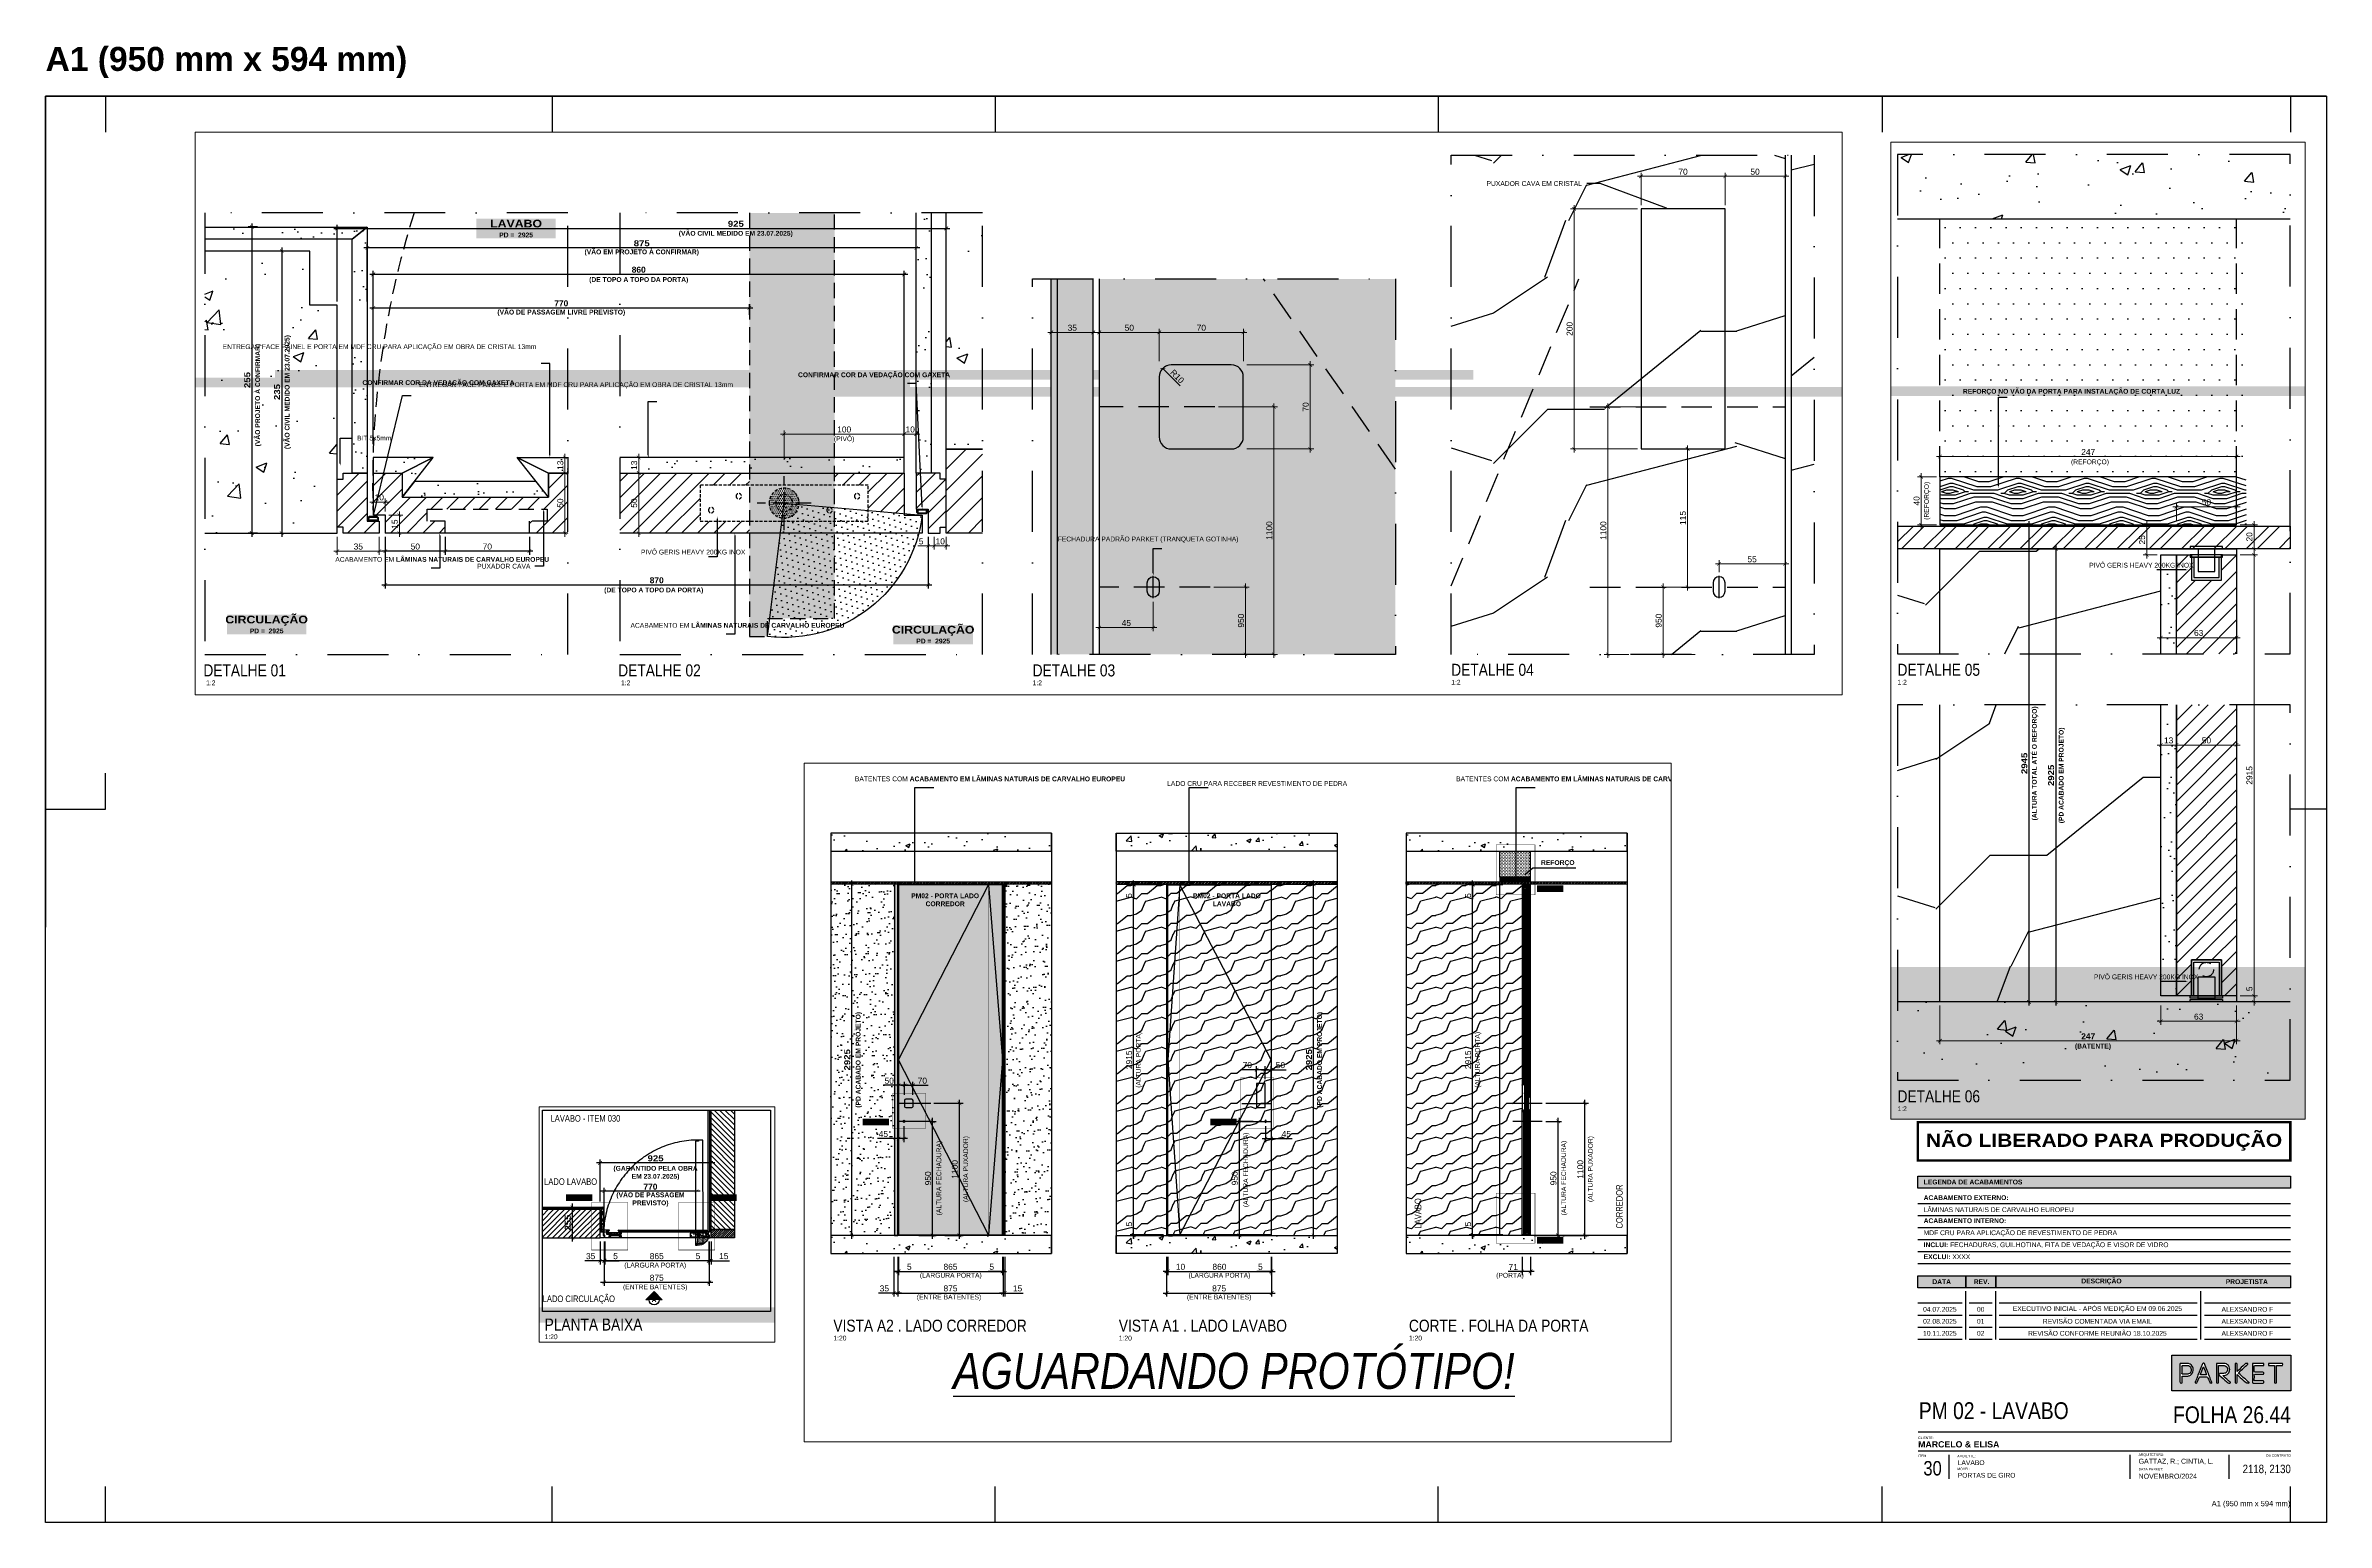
# Paper-space layout '30 - PORTA DE GIRO_F26' of a CAD drawing. Header units: millimetres. Extents: x -109 to 841, y 0 to 615.
# The model-space entities are those that its viewports show. They can reach past a viewport. Long polylines and large blocks are cut down to what shows.
import ezdxf
from ezdxf import colors
from ezdxf.entities.mleader import LeaderData, LeaderLine
from ezdxf.enums import TextEntityAlignment as Align
from ezdxf.math import Vec2, Vec3

# ---------------------------------------------------------------- set-up
doc = ezdxf.new("R2010")
doc.units = ezdxf.units.MM
doc.header["$PDMODE"] = 3
for name, pattern in [('CONTINU', [0]), ('TRAÇO 1-1', [9.525, 6.35, -3.175]), ('TRAÇO E PONTO 1-1', [25.4, 12.7, -6.35, 0, -6.35])]:
    doc.linetypes.add(name, pattern=pattern)
for name, color, linetype in [('_COMENTÁRIOS ARQ', 30, 'Continuous'), ('COTAS', 9, 'Continuous'), ('DB 1475.24 - Amanda Rosales e Bruno Haidar - Terreo - Obra$0$ARQ-PISO-01', 8, 'Continuous'), ('DETALHE', 10, 'Continuous'), ('FERRAGEM', 3, 'Continuous'), ('FORMATO', 9, 'Continuous'), ('GESSO', 1, 'Continuous'), ('HACHURA', 21, 'Continuous'), ('LAYOUT', 4, 'Continuous'), ('MARCENARIA', 4, 'Continuous'), ('MARCENARIA . M', 4, 'Continuous'), ('PAREDE', 94, 'Continuous'), ('PILAR-HATCH-SOLID', 7, 'Continuous'), ('PROJEÇÃO', 8, 'Continuous'), ('TEXTO', 105, 'Continuous'), ('TEXTO TRAÇO PONTO', 105, 'TRAÇO E PONTO 1-1')]:
    doc.layers.add(name, color=color, linetype=linetype)
doc.layers.add('_VIEWPORT', color=7, linetype='Continuous', plot=False)
doc.layers.add('ARQ-COTA', color=12, linetype='Continuous', lineweight=9)
doc.styles.add('1-1', font='arial.ttf', dxfattribs={"height": 0.2})
doc.styles.add('Arial Bold', font='')
doc.styles.add('MEDIDA OFICIAL', font='ariblk.ttf')
doc.styles.add('PADRÃO', font='arial.ttf')
doc.styles.add('PADRÃO NEGRITO', font='arialbd.ttf')
doc.styles.get("Standard").update_dxf_attribs({"font": 'arial.ttf'})
doc.styles.add('TITULO', font='swissck.ttf')
doc.styles.get('Arial Bold').set_extended_font_data('Arial Black')
doc.dimstyles.new('1-2', dxfattribs={"dimscale": 2, "dimtxt": 2.5, "dimasz": 1.5, "dimexe": 1.5, "dimexo": 1.5, "dimtad": 1, "dimtxsty": 'PADRÃO', "dimblk": 'ARCHTICK', "dimcen": 2.5, "dimdle": 1.5, "dimclrd": 9, "dimclre": 9, "dimclrt": 6, "dimadec": 0, "dimazin": 0, "dimtfac": 1, "dimtmove": 0, "dimatfit": 3, "dimfxl": 1.25, "dimlwd": -1, "dimlwe": -1, "dimarcsym": 0})
doc.dimstyles.new('1-2 AZUL', dxfattribs={"dimscale": 2, "dimtxt": 2.5, "dimasz": 1.5, "dimexe": 1.5, "dimexo": 1.5, "dimtad": 1, "dimtxsty": 'PADRÃO NEGRITO', "dimblk": 'ARCHTICK', "dimcen": 2.5, "dimdle": 1.5, "dimclrd": 9, "dimclre": 9, "dimclrt": 170, "dimadec": 0, "dimazin": 0, "dimtfac": 1, "dimtmove": 0, "dimatfit": 3, "dimfxl": 1.25, "dimlwd": -1, "dimlwe": -1, "dimarcsym": 0})
doc.dimstyles.new('1-2 CAIXA', dxfattribs={"dimscale": 2, "dimtxt": 2.5, "dimasz": 1.5, "dimexe": 1.5, "dimexo": 1.5, "dimtad": 1, "dimtxsty": 'PADRÃO NEGRITO', "dimblk": 'ARCHTICK', "dimcen": 2.5, "dimdle": 1.5, "dimclrd": 9, "dimclre": 9, "dimclrt": 6, "dimadec": 0, "dimazin": 0, "dimtfac": 1, "dimtmove": 0, "dimatfit": 3, "dimfxl": 1.25, "dimlwd": -1, "dimlwe": -1, "dimarcsym": 0})
doc.dimstyles.new('1-2 VERDE', dxfattribs={"dimscale": 2, "dimtxt": 2.5, "dimasz": 1.5, "dimexe": 1.5, "dimexo": 1.5, "dimtad": 1, "dimtxsty": 'PADRÃO NEGRITO', "dimblk": 'ARCHTICK', "dimcen": 2.5, "dimdle": 1.5, "dimclrd": 9, "dimclre": 9, "dimclrt": 102, "dimadec": 0, "dimazin": 0, "dimtfac": 1, "dimtmove": 0, "dimatfit": 3, "dimfxl": 1.25, "dimlwd": -1, "dimlwe": -1, "dimarcsym": 0})
doc.dimstyles.new('1-20', dxfattribs={"dimscale": 20, "dimtxt": 2.5, "dimasz": 1.5, "dimexe": 1.5, "dimexo": 1.5, "dimtad": 1, "dimtxsty": 'PADRÃO', "dimblk": 'ARCHTICK', "dimcen": 2.5, "dimdle": 1.5, "dimclrd": 9, "dimclre": 9, "dimclrt": 6, "dimadec": 0, "dimazin": 0, "dimtfac": 1, "dimtmove": 0, "dimatfit": 3, "dimfxl": 1.25, "dimlwd": -1, "dimlwe": -1, "dimarcsym": 0})
doc.dimstyles.new('1-20 VERDE', dxfattribs={"dimscale": 20, "dimtxt": 2.5, "dimasz": 1.5, "dimexe": 1.5, "dimexo": 1.5, "dimtad": 1, "dimtxsty": 'PADRÃO NEGRITO', "dimblk": 'ARCHTICK', "dimcen": 2.5, "dimdle": 1.5, "dimclrd": 9, "dimclre": 9, "dimclrt": 102, "dimadec": 0, "dimazin": 0, "dimtfac": 1, "dimtmove": 0, "dimatfit": 3, "dimfxl": 1.25, "dimlwd": -1, "dimlwe": -1, "dimarcsym": 0})
doc.dimstyles.new('Med. Ofic.1-2', dxfattribs={"dimscale": 2, "dimtxt": 2.5, "dimasz": 1.5, "dimexe": 1.5, "dimexo": 1.5, "dimtad": 1, "dimtxsty": 'MEDIDA OFICIAL', "dimblk": 'ARCHTICK', "dimcen": 2.5, "dimdle": 1.5, "dimclrd": 9, "dimclre": 9, "dimclrt": 10, "dimadec": 0, "dimazin": 0, "dimtfac": 1, "dimtmove": 0, "dimatfit": 3, "dimfxl": 1.25, "dimlwd": -1, "dimlwe": -1, "dimarcsym": 0})
doc.dimstyles.new('Med. Ofic.1-20', dxfattribs={"dimscale": 20, "dimtxt": 2.5, "dimasz": 1.5, "dimexe": 1.5, "dimexo": 1.5, "dimtad": 1, "dimtxsty": 'MEDIDA OFICIAL', "dimblk": 'ARCHTICK', "dimcen": 2.5, "dimdle": 1.5, "dimclrd": 9, "dimclre": 9, "dimclrt": 10, "dimadec": 0, "dimazin": 0, "dimtfac": 1, "dimtmove": 0, "dimatfit": 3, "dimfxl": 1.25, "dimlwd": -1, "dimlwe": -1, "dimarcsym": 0})
pattern_1 = [(45, (776.08, 60.389), (-6.7351921, 6.7351921), [])]
pattern_2 = [(217.5, (412.364, 6942.985), (0.8000156, -24.470662), [0, -19.304, 0, -21.59, 0, -20.6375]), (187.5, (412.364, 6942.985), (-22.476164, -35.841255), [0, -10.414, 0, -17.399, 0, -6.6675]), (147.5, (427.985, 6942.985), (-39.5496185, -0.0718592), [0, -6.35, 0, -22.86, 0, -29.845]), (137.5, (427.985, 6942.985), (-38.177823, -11.146466), [0, -3.175, 0, -14.986, 0, -17.145])]
pattern_3 = [(74.369915, (103483.608, -39066.512), (-15.3224156, 19.0965154), [0, -19.304, 0, -21.59, 0, -20.6375]), (44.369915, (103483.608, -39066.512), (-3.523835, 42.1587014), [0, -10.414, 0, -17.399, 0, -6.6675]), (4.369915, (103471.11, -39075.885), (31.596572, 23.7872683), [0, -6.35, 0, -22.86, 0, -29.845]), (354.369915, (103471.11, -39075.885), (23.8543685, 31.823874), [0, -3.175, 0, -14.986, 0, -17.145])]
pattern_4 = [(127.5, (203307.099, 24149.07), (-24.470662, -0.8000156), [0, -19.304, 0, -21.59, 0, -20.6375]), (97.5, (203307.1, 24149.07), (-35.841255, 22.476164), [0, -10.414, 0, -17.399, 0, -6.6675]), (57.5, (203307.099, 24133.45), (-0.0718592, 39.5496185), [0, -6.35, 0, -22.86, 0, -29.845]), (47.5, (203307.1, 24133.45), (-11.146466, 38.177823), [0, -3.175, 0, -14.986, 0, -17.145])]

# ---------------------------------------------------------------- blocks, each defined once
blk = doc.blocks.new('LOGO PARKET DWG')
at = {"layer": 'TEXTO', "linetype": 'CONTINU', "true_color": 0x3f3f41}
h = blk.add_hatch(color=250, dxfattribs=at)
h.paths.add_polyline_path([(-36089, 12564), (-36089, 12739), (-36672, 12739), (-36672, 12564)])
edge = h.paths.add_edge_path(flags=16)
edge.add_spline(control_points=[(-36387, 12603), (-36394, 12602), (-36399, 12605), (-36404, 12610)], knot_values=[12, 12, 12, 12, 13, 13, 13, 13], degree=3, periodic=0)
edge.add_spline(control_points=[(-36404, 12610), (-36415, 12620), (-36427, 12630), (-36438, 12640)], knot_values=[13, 13, 13, 13, 14, 14, 14, 14], degree=3, periodic=0)
edge.add_spline(control_points=[(-36438, 12640), (-36440, 12642), (-36441, 12646), (-36439, 12648)], knot_values=[14, 14, 14, 14, 15, 15, 15, 15], degree=3, periodic=0)
edge.add_spline(control_points=[(-36439, 12648), (-36439, 12649), (-36437, 12650), (-36436, 12650)], knot_values=[15, 15, 15, 15, 16, 16, 16, 16], degree=3, periodic=0)
edge.add_spline(control_points=[(-36436, 12650), (-36430, 12650), (-36424, 12650), (-36418, 12650)], knot_values=[16, 16, 16, 16, 17, 17, 17, 17], degree=3, periodic=0)
edge.add_spline(control_points=[(-36418, 12650), (-36412, 12650), (-36406, 12652), (-36402, 12657)], knot_values=[17, 17, 17, 17, 18, 18, 18, 18], degree=3, periodic=0)
edge.add_spline(control_points=[(-36402, 12657), (-36395, 12667), (-36398, 12683), (-36411, 12687)], knot_values=[18, 18, 18, 18, 19, 19, 19, 19], degree=3, periodic=0)
edge.add_spline(control_points=[(-36411, 12687), (-36414, 12688), (-36416, 12689), (-36419, 12689)], knot_values=[19, 19, 19, 19, 20, 20, 20, 20], degree=3, periodic=0)
edge.add_spline(control_points=[(-36419, 12689), (-36426, 12689), (-36433, 12689), (-36440, 12689)], knot_values=[20, 20, 20, 20, 21, 21, 21, 21], degree=3, periodic=0)
edge.add_spline(control_points=[(-36440, 12689), (-36443, 12689), (-36443, 12688), (-36443, 12686)], knot_values=[21, 21, 21, 21, 22, 22, 22, 22], degree=3, periodic=0)
edge.add_spline(control_points=[(-36443, 12686), (-36443, 12660), (-36443, 12634), (-36443, 12608)], knot_values=[22, 22, 22, 22, 23, 23, 23, 23], degree=3, periodic=0)
edge.add_spline(control_points=[(-36443, 12608), (-36443, 12603), (-36443, 12603), (-36448, 12603)], knot_values=[23, 23, 23, 23, 24, 24, 24, 24], degree=3, periodic=0)
edge.add_spline(control_points=[(-36448, 12603), (-36453, 12603), (-36453, 12603), (-36453, 12609)], knot_values=[24, 24, 24, 24, 25, 25, 25, 25], degree=3, periodic=0)
edge.add_spline(control_points=[(-36453, 12609), (-36453, 12623), (-36453, 12637), (-36453, 12651)], knot_values=[25, 25, 25, 25, 26, 26, 26, 26], degree=3, periodic=0)
edge.add_spline(control_points=[(-36453, 12651), (-36453, 12666), (-36453, 12680), (-36453, 12695)], knot_values=[0, 0, 0, 0, 1, 1, 1, 1], degree=3, periodic=0)
edge.add_spline(control_points=[(-36453, 12695), (-36453, 12698), (-36453, 12699), (-36449, 12699)], knot_values=[1, 1, 1, 1, 2, 2, 2, 2], degree=3, periodic=0)
edge.add_spline(control_points=[(-36449, 12699), (-36439, 12699), (-36428, 12699), (-36418, 12699)], knot_values=[2, 2, 2, 2, 3, 3, 3, 3], degree=3, periodic=0)
edge.add_spline(control_points=[(-36418, 12699), (-36408, 12699), (-36400, 12695), (-36395, 12688)], knot_values=[3, 3, 3, 3, 4, 4, 4, 4], degree=3, periodic=0)
edge.add_spline(control_points=[(-36395, 12688), (-36389, 12680), (-36387, 12672), (-36389, 12663)], knot_values=[4, 4, 4, 4, 5, 5, 5, 5], degree=3, periodic=0)
edge.add_spline(control_points=[(-36389, 12663), (-36391, 12656), (-36394, 12650), (-36401, 12645)], knot_values=[5, 5, 5, 5, 6, 6, 6, 6], degree=3, periodic=0)
edge.add_spline(control_points=[(-36401, 12645), (-36406, 12642), (-36411, 12640), (-36418, 12640)], knot_values=[6, 6, 6, 6, 7, 7, 7, 7], degree=3, periodic=0)
edge.add_spline(control_points=[(-36418, 12640), (-36419, 12640), (-36420, 12639), (-36421, 12639)], knot_values=[7, 7, 7, 7, 8, 8, 8, 8], degree=3, periodic=0)
edge.add_spline(control_points=[(-36421, 12639), (-36420, 12638), (-36420, 12637), (-36419, 12636)], knot_values=[8, 8, 8, 8, 9, 9, 9, 9], degree=3, periodic=0)
edge.add_spline(control_points=[(-36419, 12636), (-36408, 12626), (-36397, 12617), (-36386, 12607)], knot_values=[9, 9, 9, 9, 10, 10, 10, 10], degree=3, periodic=0)
edge.add_spline(control_points=[(-36386, 12607), (-36385, 12606), (-36385, 12605), (-36384, 12604)], knot_values=[10, 10, 10, 10, 11, 11, 11, 11], degree=3, periodic=0)
edge.add_spline(control_points=[(-36384, 12604), (-36385, 12604), (-36386, 12604), (-36387, 12603)], knot_values=[11, 11, 11, 11, 12, 12, 12, 12], degree=3, periodic=0)
edge = h.paths.add_edge_path(flags=16)
edge.add_spline(control_points=[(-36356, 12603), (-36362, 12603), (-36362, 12603), (-36362, 12609)], knot_values=[3, 3, 3, 3, 4, 4, 4, 4], degree=3, periodic=0)
edge.add_spline(control_points=[(-36362, 12609), (-36362, 12638), (-36362, 12666), (-36362, 12695)], knot_values=[4, 4, 4, 4, 5, 5, 5, 5], degree=3, periodic=0)
edge.add_spline(control_points=[(-36362, 12695), (-36362, 12698), (-36362, 12699), (-36358, 12699)], knot_values=[5, 5, 5, 5, 6, 6, 6, 6], degree=3, periodic=0)
edge.add_spline(control_points=[(-36358, 12699), (-36352, 12699), (-36352, 12699), (-36352, 12693)], knot_values=[6, 6, 6, 6, 7, 7, 7, 7], degree=3, periodic=0)
edge.add_spline(control_points=[(-36352, 12693), (-36352, 12682), (-36352, 12672), (-36352, 12661)], knot_values=[7, 7, 7, 7, 8, 8, 8, 8], degree=3, periodic=0)
edge.add_spline(control_points=[(-36352, 12661), (-36352, 12661), (-36352, 12660), (-36352, 12659)], knot_values=[8, 8, 8, 8, 9, 9, 9, 9], degree=3, periodic=0)
edge.add_spline(control_points=[(-36352, 12659), (-36351, 12660), (-36350, 12661), (-36350, 12661)], knot_values=[9, 9, 9, 9, 10, 10, 10, 10], degree=3, periodic=0)
edge.add_spline(control_points=[(-36350, 12661), (-36338, 12673), (-36326, 12684), (-36314, 12696)], knot_values=[10, 10, 10, 10, 11, 11, 11, 11], degree=3, periodic=0)
edge.add_spline(control_points=[(-36314, 12696), (-36312, 12698), (-36310, 12699), (-36307, 12699)], knot_values=[11, 11, 11, 11, 12, 12, 12, 12], degree=3, periodic=0)
edge.add_spline(control_points=[(-36307, 12699), (-36305, 12698), (-36303, 12699), (-36301, 12699)], knot_values=[12, 12, 12, 12, 13, 13, 13, 13], degree=3, periodic=0)
edge.add_spline(control_points=[(-36301, 12699), (-36301, 12699), (-36300, 12698), (-36300, 12698)], knot_values=[13, 13, 13, 13, 14, 14, 14, 14], degree=3, periodic=0)
edge.add_spline(control_points=[(-36300, 12698), (-36300, 12697), (-36300, 12696), (-36300, 12696)], knot_values=[14, 14, 14, 14, 15, 15, 15, 15], degree=3, periodic=0)
edge.add_spline(control_points=[(-36300, 12696), (-36314, 12682), (-36328, 12669), (-36342, 12655)], knot_values=[15, 15, 15, 15, 16, 16, 16, 16], degree=3, periodic=0)
edge.add_spline(control_points=[(-36342, 12655), (-36343, 12655), (-36343, 12654), (-36343, 12654)], knot_values=[16, 16, 16, 16, 17, 17, 17, 17], degree=3, periodic=0)
edge.add_spline(control_points=[(-36343, 12654), (-36346, 12651), (-36346, 12651), (-36343, 12649)], knot_values=[17, 17, 17, 17, 18, 18, 18, 18], degree=3, periodic=0)
edge.add_spline(control_points=[(-36343, 12649), (-36329, 12637), (-36315, 12624), (-36301, 12612)], knot_values=[18, 18, 18, 18, 19, 19, 19, 19], degree=3, periodic=0)
edge.add_spline(control_points=[(-36301, 12612), (-36300, 12611), (-36298, 12609), (-36296, 12607)], knot_values=[19, 19, 19, 19, 20, 20, 20, 20], degree=3, periodic=0)
edge.add_spline(control_points=[(-36296, 12607), (-36295, 12607), (-36294, 12606), (-36293, 12605)], knot_values=[20, 20, 20, 20, 21, 21, 21, 21], degree=3, periodic=0)
edge.add_spline(control_points=[(-36293, 12605), (-36293, 12605), (-36293, 12604), (-36293, 12604)], knot_values=[21, 21, 21, 21, 22, 22, 22, 22], degree=3, periodic=0)
edge.add_spline(control_points=[(-36296, 12603), (-36295, 12603), (-36294, 12604), (-36293, 12604)], knot_values=[22, 22, 22, 22, 23, 23, 23, 23], degree=3, periodic=0)
edge.add_spline(control_points=[(-36296, 12603), (-36299, 12603), (-36302, 12603), (-36305, 12604)], knot_values=[23, 23, 23, 23, 24, 24, 24, 24], degree=3, periodic=0)
edge.add_spline(control_points=[(-36305, 12604), (-36306, 12604), (-36307, 12604), (-36307, 12605)], knot_values=[24, 24, 24, 24, 25, 25, 25, 25], degree=3, periodic=0)
edge.add_spline(control_points=[(-36307, 12605), (-36317, 12613), (-36327, 12622), (-36337, 12630)], knot_values=[25, 25, 25, 25, 26, 26, 26, 26], degree=3, periodic=0)
edge.add_spline(control_points=[(-36337, 12630), (-36341, 12634), (-36345, 12638), (-36350, 12642)], knot_values=[26, 26, 26, 26, 27, 27, 27, 27], degree=3, periodic=0)
edge.add_spline(control_points=[(-36350, 12642), (-36350, 12643), (-36351, 12643), (-36352, 12644)], knot_values=[27, 27, 27, 27, 28, 28, 28, 28], degree=3, periodic=0)
edge.add_spline(control_points=[(-36352, 12644), (-36352, 12642), (-36352, 12641), (-36352, 12640)], knot_values=[0, 0, 0, 0, 1, 1, 1, 1], degree=3, periodic=0)
edge.add_spline(control_points=[(-36352, 12640), (-36352, 12629), (-36352, 12618), (-36352, 12607)], knot_values=[1, 1, 1, 1, 2, 2, 2, 2], degree=3, periodic=0)
edge.add_spline(control_points=[(-36352, 12607), (-36352, 12604), (-36353, 12603), (-36356, 12603)], knot_values=[2, 2, 2, 2, 3, 3, 3, 3], degree=3, periodic=0)
edge = h.paths.add_edge_path(flags=16)
edge.add_spline(control_points=[(-36476, 12606), (-36475, 12604), (-36475, 12603), (-36478, 12603)], knot_values=[11, 11, 11, 11, 12, 12, 12, 12], degree=3, periodic=0)
edge.add_spline(control_points=[(-36478, 12603), (-36487, 12604), (-36485, 12603), (-36488, 12611)], knot_values=[12, 12, 12, 12, 13, 13, 13, 13], degree=3, periodic=0)
edge.add_spline(control_points=[(-36488, 12611), (-36491, 12618), (-36494, 12624), (-36497, 12631)], knot_values=[13, 13, 13, 13, 14, 14, 14, 14], degree=3, periodic=0)
edge.add_spline(control_points=[(-36497, 12631), (-36497, 12632), (-36499, 12633), (-36500, 12633)], knot_values=[14, 14, 14, 14, 15, 15, 15, 15], degree=3, periodic=0)
edge.add_spline(control_points=[(-36500, 12633), (-36511, 12633), (-36522, 12633), (-36534, 12633)], knot_values=[15, 15, 15, 15, 16, 16, 16, 16], degree=3, periodic=0)
edge.add_spline(control_points=[(-36534, 12633), (-36536, 12633), (-36537, 12632), (-36538, 12630)], knot_values=[16, 16, 16, 16, 17, 17, 17, 17], degree=3, periodic=0)
edge.add_spline(control_points=[(-36538, 12630), (-36540, 12623), (-36544, 12615), (-36547, 12607)], knot_values=[17, 17, 17, 17, 18, 18, 18, 18], degree=3, periodic=0)
edge.add_spline(control_points=[(-36547, 12607), (-36548, 12604), (-36550, 12603), (-36553, 12603)], knot_values=[18, 18, 18, 18, 19, 19, 19, 19], degree=3, periodic=0)
edge.add_spline(control_points=[(-36553, 12603), (-36559, 12603), (-36559, 12603), (-36557, 12609)], knot_values=[0, 0, 0, 0, 1, 1, 1, 1], degree=3, periodic=0)
edge.add_spline(control_points=[(-36557, 12609), (-36554, 12615), (-36552, 12620), (-36550, 12625)], knot_values=[1, 1, 1, 1, 2, 2, 2, 2], degree=3, periodic=0)
edge.add_spline(control_points=[(-36550, 12625), (-36547, 12632), (-36545, 12639), (-36542, 12646)], knot_values=[2, 2, 2, 2, 3, 3, 3, 3], degree=3, periodic=0)
edge.add_spline(control_points=[(-36542, 12646), (-36539, 12652), (-36537, 12659), (-36534, 12665)], knot_values=[3, 3, 3, 3, 4, 4, 4, 4], degree=3, periodic=0)
edge.add_spline(control_points=[(-36534, 12665), (-36532, 12671), (-36530, 12676), (-36528, 12682)], knot_values=[4, 4, 4, 4, 5, 5, 5, 5], degree=3, periodic=0)
edge.add_spline(control_points=[(-36528, 12682), (-36526, 12687), (-36524, 12692), (-36522, 12697)], knot_values=[5, 5, 5, 5, 6, 6, 6, 6], degree=3, periodic=0)
edge.add_spline(control_points=[(-36522, 12697), (-36521, 12699), (-36520, 12700), (-36518, 12700)], knot_values=[6, 6, 6, 6, 7, 7, 7, 7], degree=3, periodic=0)
edge.add_spline(control_points=[(-36518, 12700), (-36516, 12700), (-36513, 12701), (-36512, 12698)], knot_values=[7, 7, 7, 7, 8, 8, 8, 8], degree=3, periodic=0)
edge.add_spline(control_points=[(-36512, 12698), (-36508, 12686), (-36503, 12675), (-36499, 12664)], knot_values=[8, 8, 8, 8, 9, 9, 9, 9], degree=3, periodic=0)
edge.add_spline(control_points=[(-36499, 12664), (-36495, 12654), (-36491, 12645), (-36487, 12635)], knot_values=[9, 9, 9, 9, 10, 10, 10, 10], degree=3, periodic=0)
edge.add_spline(control_points=[(-36487, 12635), (-36484, 12625), (-36480, 12616), (-36476, 12606)], knot_values=[10, 10, 10, 10, 11, 11, 11, 11], degree=3, periodic=0)
edge = h.paths.add_edge_path(flags=0)
edge.add_spline(control_points=[(-36502, 12645), (-36502, 12644), (-36502, 12643), (-36504, 12643)], knot_values=[4, 4, 4, 4, 5, 5, 5, 5], degree=3, periodic=0)
edge.add_spline(control_points=[(-36504, 12643), (-36513, 12643), (-36521, 12643), (-36530, 12643)], knot_values=[3, 3, 3, 3, 4, 4, 4, 4], degree=3, periodic=0)
edge.add_spline(control_points=[(-36530, 12643), (-36532, 12643), (-36532, 12644), (-36532, 12645)], knot_values=[2, 2, 2, 2, 3, 3, 3, 3], degree=3, periodic=0)
edge.add_spline(control_points=[(-36532, 12645), (-36527, 12657), (-36522, 12669), (-36518, 12681)], knot_values=[1, 1, 1, 1, 2, 2, 2, 2], degree=3, periodic=0)
edge.add_spline(control_points=[(-36518, 12681), (-36517, 12682), (-36517, 12682), (-36517, 12682)], knot_values=[0, 0, 0, 0, 1, 1, 1, 1], degree=3, periodic=0)
edge.add_spline(control_points=[(-36517, 12682), (-36515, 12679), (-36514, 12676), (-36513, 12673)], knot_values=[7, 7, 7, 7, 8, 8, 8, 8], degree=3, periodic=0)
edge.add_spline(control_points=[(-36513, 12673), (-36510, 12666), (-36507, 12659), (-36505, 12652)], knot_values=[6, 6, 6, 6, 7, 7, 7, 7], degree=3, periodic=0)
edge.add_spline(control_points=[(-36505, 12652), (-36504, 12650), (-36503, 12647), (-36502, 12645)], knot_values=[5, 5, 5, 5, 6, 6, 6, 6], degree=3, periodic=0)
edge = h.paths.add_edge_path(flags=16)
edge.add_spline(control_points=[(-36273, 12603), (-36277, 12603), (-36277, 12604), (-36277, 12607)], knot_values=[21, 21, 21, 21, 22, 22, 22, 22], degree=3, periodic=0)
edge.add_spline(control_points=[(-36277, 12607), (-36277, 12622), (-36277, 12637), (-36277, 12651)], knot_values=[22, 22, 22, 22, 23, 23, 23, 23], degree=3, periodic=0)
edge.add_spline(control_points=[(-36277, 12651), (-36277, 12666), (-36277, 12680), (-36277, 12695)], knot_values=[0, 0, 0, 0, 1, 1, 1, 1], degree=3, periodic=0)
edge.add_spline(control_points=[(-36277, 12695), (-36277, 12698), (-36277, 12699), (-36273, 12699)], knot_values=[1, 1, 1, 1, 2, 2, 2, 2], degree=3, periodic=0)
edge.add_spline(control_points=[(-36273, 12699), (-36257, 12699), (-36241, 12699), (-36225, 12699)], knot_values=[2, 2, 2, 2, 3, 3, 3, 3], degree=3, periodic=0)
edge.add_spline(control_points=[(-36225, 12699), (-36222, 12699), (-36221, 12698), (-36221, 12695)], knot_values=[3, 3, 3, 3, 4, 4, 4, 4], degree=3, periodic=0)
edge.add_spline(control_points=[(-36221, 12695), (-36221, 12688), (-36221, 12689), (-36227, 12689)], knot_values=[4, 4, 4, 4, 5, 5, 5, 5], degree=3, periodic=0)
edge.add_spline(control_points=[(-36227, 12689), (-36240, 12689), (-36252, 12689), (-36265, 12689)], knot_values=[5, 5, 5, 5, 6, 6, 6, 6], degree=3, periodic=0)
edge.add_spline(control_points=[(-36265, 12689), (-36267, 12689), (-36268, 12688), (-36268, 12686)], knot_values=[6, 6, 6, 6, 7, 7, 7, 7], degree=3, periodic=0)
edge.add_spline(control_points=[(-36268, 12686), (-36268, 12677), (-36268, 12668), (-36268, 12659)], knot_values=[7, 7, 7, 7, 8, 8, 8, 8], degree=3, periodic=0)
edge.add_spline(control_points=[(-36268, 12659), (-36268, 12656), (-36267, 12656), (-36264, 12656)], knot_values=[8, 8, 8, 8, 9, 9, 9, 9], degree=3, periodic=0)
edge.add_spline(control_points=[(-36264, 12656), (-36251, 12656), (-36239, 12656), (-36226, 12656)], knot_values=[9, 9, 9, 9, 10, 10, 10, 10], degree=3, periodic=0)
edge.add_spline(control_points=[(-36226, 12656), (-36222, 12656), (-36222, 12655), (-36222, 12652)], knot_values=[10, 10, 10, 10, 11, 11, 11, 11], degree=3, periodic=0)
edge.add_spline(control_points=[(-36222, 12652), (-36222, 12651), (-36222, 12651), (-36222, 12650)], knot_values=[11, 11, 11, 11, 12, 12, 12, 12], degree=3, periodic=0)
edge.add_spline(control_points=[(-36222, 12650), (-36222, 12647), (-36223, 12646), (-36226, 12646)], knot_values=[12, 12, 12, 12, 13, 13, 13, 13], degree=3, periodic=0)
edge.add_spline(control_points=[(-36226, 12646), (-36239, 12646), (-36252, 12646), (-36265, 12646)], knot_values=[13, 13, 13, 13, 14, 14, 14, 14], degree=3, periodic=0)
edge.add_spline(control_points=[(-36265, 12646), (-36267, 12646), (-36268, 12646), (-36268, 12643)], knot_values=[14, 14, 14, 14, 15, 15, 15, 15], degree=3, periodic=0)
edge.add_spline(control_points=[(-36268, 12643), (-36267, 12634), (-36268, 12625), (-36268, 12616)], knot_values=[15, 15, 15, 15, 16, 16, 16, 16], degree=3, periodic=0)
edge.add_spline(control_points=[(-36268, 12616), (-36268, 12613), (-36267, 12613), (-36264, 12613)], knot_values=[16, 16, 16, 16, 17, 17, 17, 17], degree=3, periodic=0)
edge.add_spline(control_points=[(-36264, 12613), (-36251, 12613), (-36238, 12613), (-36224, 12613)], knot_values=[17, 17, 17, 17, 18, 18, 18, 18], degree=3, periodic=0)
edge.add_spline(control_points=[(-36224, 12613), (-36221, 12613), (-36221, 12613), (-36221, 12610)], knot_values=[18, 18, 18, 18, 19, 19, 19, 19], degree=3, periodic=0)
edge.add_spline(control_points=[(-36221, 12610), (-36221, 12603), (-36221, 12603), (-36227, 12603)], knot_values=[19, 19, 19, 19, 20, 20, 20, 20], degree=3, periodic=0)
edge.add_spline(control_points=[(-36227, 12603), (-36242, 12603), (-36258, 12603), (-36273, 12603)], knot_values=[20, 20, 20, 20, 21, 21, 21, 21], degree=3, periodic=0)
edge = h.paths.add_edge_path(flags=16)
edge.add_spline(control_points=[(-36567, 12665), (-36568, 12655), (-36572, 12648), (-36580, 12642)], knot_values=[5, 5, 5, 5, 6, 6, 6, 6], degree=3, periodic=0)
edge.add_spline(control_points=[(-36580, 12642), (-36584, 12639), (-36589, 12637), (-36594, 12637)], knot_values=[6, 6, 6, 6, 7, 7, 7, 7], degree=3, periodic=0)
edge.add_spline(control_points=[(-36594, 12637), (-36601, 12637), (-36609, 12637), (-36617, 12637)], knot_values=[7, 7, 7, 7, 8, 8, 8, 8], degree=3, periodic=0)
edge.add_spline(control_points=[(-36617, 12637), (-36621, 12637), (-36621, 12637), (-36621, 12633)], knot_values=[8, 8, 8, 8, 9, 9, 9, 9], degree=3, periodic=0)
edge.add_spline(control_points=[(-36621, 12633), (-36621, 12624), (-36621, 12616), (-36621, 12607)], knot_values=[9, 9, 9, 9, 10, 10, 10, 10], degree=3, periodic=0)
edge.add_spline(control_points=[(-36621, 12607), (-36621, 12604), (-36622, 12603), (-36625, 12603)], knot_values=[10, 10, 10, 10, 11, 11, 11, 11], degree=3, periodic=0)
edge.add_spline(control_points=[(-36625, 12603), (-36632, 12603), (-36632, 12603), (-36632, 12610)], knot_values=[11, 11, 11, 11, 12, 12, 12, 12], degree=3, periodic=0)
edge.add_spline(control_points=[(-36632, 12610), (-36632, 12624), (-36632, 12637), (-36632, 12651)], knot_values=[12, 12, 12, 12, 13, 13, 13, 13], degree=3, periodic=0)
edge.add_spline(control_points=[(-36632, 12651), (-36632, 12666), (-36632, 12680), (-36632, 12695)], knot_values=[0, 0, 0, 0, 1, 1, 1, 1], degree=3, periodic=0)
edge.add_spline(control_points=[(-36632, 12695), (-36632, 12698), (-36631, 12699), (-36628, 12699)], knot_values=[1, 1, 1, 1, 2, 2, 2, 2], degree=3, periodic=0)
edge.add_spline(control_points=[(-36628, 12699), (-36618, 12699), (-36607, 12699), (-36597, 12699)], knot_values=[2, 2, 2, 2, 3, 3, 3, 3], degree=3, periodic=0)
edge.add_spline(control_points=[(-36597, 12699), (-36586, 12699), (-36578, 12695), (-36572, 12686)], knot_values=[3, 3, 3, 3, 4, 4, 4, 4], degree=3, periodic=0)
edge.add_spline(control_points=[(-36572, 12686), (-36568, 12680), (-36567, 12673), (-36567, 12665)], knot_values=[4, 4, 4, 4, 5, 5, 5, 5], degree=3, periodic=0)
edge = h.paths.add_edge_path(flags=0)
edge.add_spline(control_points=[(-36578, 12676), (-36576, 12669), (-36576, 12662), (-36580, 12655)], knot_values=[4, 4, 4, 4, 5, 5, 5, 5], degree=3, periodic=0)
edge.add_spline(control_points=[(-36580, 12655), (-36583, 12650), (-36588, 12647), (-36594, 12647)], knot_values=[3, 3, 3, 3, 4, 4, 4, 4], degree=3, periodic=0)
edge.add_spline(control_points=[(-36594, 12647), (-36602, 12646), (-36611, 12647), (-36619, 12647)], knot_values=[2, 2, 2, 2, 3, 3, 3, 3], degree=3, periodic=0)
edge.add_spline(control_points=[(-36619, 12647), (-36621, 12647), (-36622, 12648), (-36622, 12649)], knot_values=[1, 1, 1, 1, 2, 2, 2, 2], degree=3, periodic=0)
edge.add_spline(control_points=[(-36622, 12649), (-36621, 12655), (-36621, 12662), (-36621, 12668)], knot_values=[0, 0, 0, 0, 1, 1, 1, 1], degree=3, periodic=0)
edge.add_spline(control_points=[(-36621, 12668), (-36621, 12674), (-36621, 12680), (-36622, 12686)], knot_values=[8, 8, 8, 8, 9, 9, 9, 9], degree=3, periodic=0)
edge.add_spline(control_points=[(-36622, 12686), (-36622, 12688), (-36621, 12689), (-36619, 12689)], knot_values=[7, 7, 7, 7, 8, 8, 8, 8], degree=3, periodic=0)
edge.add_spline(control_points=[(-36619, 12689), (-36611, 12689), (-36603, 12689), (-36596, 12689)], knot_values=[6, 6, 6, 6, 7, 7, 7, 7], degree=3, periodic=0)
edge.add_spline(control_points=[(-36596, 12689), (-36588, 12689), (-36581, 12684), (-36578, 12676)], knot_values=[5, 5, 5, 5, 6, 6, 6, 6], degree=3, periodic=0)
edge = h.paths.add_edge_path(flags=16)
edge.add_spline(control_points=[(-36196, 12689), (-36199, 12689), (-36199, 12689), (-36199, 12692)], knot_values=[6, 6, 6, 6, 7, 7, 7, 7], degree=3, periodic=0)
edge.add_spline(control_points=[(-36199, 12692), (-36199, 12699), (-36199, 12699), (-36193, 12699)], knot_values=[7, 7, 7, 7, 8, 8, 8, 8], degree=3, periodic=0)
edge.add_spline(control_points=[(-36193, 12699), (-36173, 12699), (-36152, 12699), (-36132, 12699)], knot_values=[8, 8, 8, 8, 9, 9, 9, 9], degree=3, periodic=0)
edge.add_spline(control_points=[(-36132, 12699), (-36130, 12699), (-36129, 12698), (-36129, 12696)], knot_values=[9, 9, 9, 9, 10, 10, 10, 10], degree=3, periodic=0)
edge.add_spline(control_points=[(-36129, 12696), (-36129, 12688), (-36128, 12689), (-36136, 12689)], knot_values=[10, 10, 10, 10, 11, 11, 11, 11], degree=3, periodic=0)
edge.add_spline(control_points=[(-36136, 12689), (-36143, 12689), (-36150, 12689), (-36156, 12689)], knot_values=[11, 11, 11, 11, 12, 12, 12, 12], degree=3, periodic=0)
edge.add_spline(control_points=[(-36156, 12689), (-36159, 12689), (-36159, 12688), (-36159, 12686)], knot_values=[12, 12, 12, 12, 13, 13, 13, 13], degree=3, periodic=0)
edge.add_spline(control_points=[(-36159, 12686), (-36159, 12673), (-36159, 12660), (-36159, 12646)], knot_values=[13, 13, 13, 13, 14, 14, 14, 14], degree=3, periodic=0)
edge.add_spline(control_points=[(-36159, 12646), (-36159, 12633), (-36159, 12620), (-36159, 12607)], knot_values=[0, 0, 0, 0, 1, 1, 1, 1], degree=3, periodic=0)
edge.add_spline(control_points=[(-36159, 12607), (-36159, 12604), (-36160, 12603), (-36163, 12603)], knot_values=[1, 1, 1, 1, 2, 2, 2, 2], degree=3, periodic=0)
edge.add_spline(control_points=[(-36163, 12603), (-36170, 12603), (-36169, 12603), (-36169, 12609)], knot_values=[2, 2, 2, 2, 3, 3, 3, 3], degree=3, periodic=0)
edge.add_spline(control_points=[(-36169, 12609), (-36169, 12635), (-36169, 12661), (-36169, 12686)], knot_values=[3, 3, 3, 3, 4, 4, 4, 4], degree=3, periodic=0)
edge.add_spline(control_points=[(-36169, 12686), (-36169, 12689), (-36170, 12689), (-36171, 12689)], knot_values=[4, 4, 4, 4, 5, 5, 5, 5], degree=3, periodic=0)
edge.add_spline(control_points=[(-36171, 12689), (-36180, 12689), (-36188, 12689), (-36196, 12689)], knot_values=[5, 5, 5, 5, 6, 6, 6, 6], degree=3, periodic=0)
at = {"layer": 'MARCENARIA . M', "color": 250, "true_color": 0x3f3f41}
blk.add_lwpolyline([(-36672, 12739), (-36089, 12739), (-36089, 12564), (-36672, 12564)], close=True, dxfattribs=at)
at = {"layer": 'TEXTO', "color": 250, "linetype": 'CONTINU', "true_color": 0x3f3f41}
for points, knots in [([(-36632, 12651), (-36632, 12666), (-36632, 12680), (-36632, 12695), (-36632, 12698), (-36631, 12699), (-36628, 12699), (-36618, 12699), (-36607, 12699), (-36597, 12699), (-36586, 12699), (-36578, 12695), (-36572, 12686), (-36568, 12680), (-36567, 12673), (-36567, 12665), (-36568, 12655), (-36572, 12648), (-36580, 12642), (-36584, 12639), (-36589, 12637), (-36594, 12637), (-36601, 12637), (-36609, 12637), (-36617, 12637), (-36621, 12637), (-36621, 12637), (-36621, 12633), (-36621, 12624), (-36621, 12616), (-36621, 12607), (-36621, 12604), (-36622, 12603), (-36625, 12603), (-36632, 12603), (-36632, 12603), (-36632, 12610), (-36632, 12624), (-36632, 12637), (-36632, 12651)], [0, 0, 0, 0, 1, 1, 1, 2, 2, 2, 3, 3, 3, 4, 4, 4, 5, 5, 5, 6, 6, 6, 7, 7, 7, 8, 8, 8, 9, 9, 9, 10, 10, 10, 11, 11, 11, 12, 12, 12, 13, 13, 13, 13]), ([(-36621, 12668), (-36621, 12662), (-36621, 12655), (-36622, 12649), (-36622, 12648), (-36621, 12647), (-36619, 12647), (-36611, 12647), (-36602, 12646), (-36594, 12647), (-36588, 12647), (-36583, 12650), (-36580, 12655), (-36576, 12662), (-36576, 12669), (-36578, 12676), (-36581, 12684), (-36588, 12689), (-36596, 12689), (-36603, 12689), (-36611, 12689), (-36619, 12689), (-36621, 12689), (-36622, 12688), (-36622, 12686), (-36621, 12680), (-36621, 12674), (-36621, 12668)], [0, 0, 0, 0, 1, 1, 1, 2, 2, 2, 3, 3, 3, 4, 4, 4, 5, 5, 5, 6, 6, 6, 7, 7, 7, 8, 8, 8, 9, 9, 9, 9]), ([(-36553, 12603), (-36559, 12603), (-36559, 12603), (-36557, 12609), (-36554, 12615), (-36552, 12620), (-36550, 12625), (-36547, 12632), (-36545, 12639), (-36542, 12646), (-36539, 12652), (-36537, 12659), (-36534, 12665), (-36532, 12671), (-36530, 12676), (-36528, 12682), (-36526, 12687), (-36524, 12692), (-36522, 12697), (-36521, 12699), (-36520, 12700), (-36518, 12700), (-36516, 12700), (-36513, 12701), (-36512, 12698), (-36508, 12686), (-36503, 12675), (-36499, 12664), (-36495, 12654), (-36491, 12645), (-36487, 12635), (-36484, 12625), (-36480, 12616), (-36476, 12606), (-36475, 12604), (-36475, 12603), (-36478, 12603), (-36487, 12604), (-36485, 12603), (-36488, 12611), (-36491, 12618), (-36494, 12624), (-36497, 12631), (-36497, 12632), (-36499, 12633), (-36500, 12633), (-36511, 12633), (-36522, 12633), (-36534, 12633), (-36536, 12633), (-36537, 12632), (-36538, 12630), (-36540, 12623), (-36544, 12615), (-36547, 12607), (-36548, 12604), (-36550, 12603), (-36553, 12603)], [0, 0, 0, 0, 1, 1, 1, 2, 2, 2, 3, 3, 3, 4, 4, 4, 5, 5, 5, 6, 6, 6, 7, 7, 7, 8, 8, 8, 9, 9, 9, 10, 10, 10, 11, 11, 11, 12, 12, 12, 13, 13, 13, 14, 14, 14, 15, 15, 15, 16, 16, 16, 17, 17, 17, 18, 18, 18, 19, 19, 19, 19]), ([(-36517, 12682), (-36517, 12682), (-36517, 12682), (-36518, 12681), (-36522, 12669), (-36527, 12657), (-36532, 12645), (-36532, 12644), (-36532, 12643), (-36530, 12643), (-36521, 12643), (-36513, 12643), (-36504, 12643), (-36502, 12643), (-36502, 12644), (-36502, 12645), (-36503, 12647), (-36504, 12650), (-36505, 12652), (-36507, 12659), (-36510, 12666), (-36513, 12673), (-36514, 12676), (-36515, 12679), (-36517, 12682)], [0, 0, 0, 0, 1, 1, 1, 2, 2, 2, 3, 3, 3, 4, 4, 4, 5, 5, 5, 6, 6, 6, 7, 7, 7, 8, 8, 8, 8]), ([(-36453, 12651), (-36453, 12666), (-36453, 12680), (-36453, 12695), (-36453, 12698), (-36453, 12699), (-36449, 12699), (-36439, 12699), (-36428, 12699), (-36418, 12699), (-36408, 12699), (-36400, 12695), (-36395, 12688), (-36389, 12680), (-36387, 12672), (-36389, 12663), (-36391, 12656), (-36394, 12650), (-36401, 12645), (-36406, 12642), (-36411, 12640), (-36418, 12640), (-36419, 12640), (-36420, 12639), (-36421, 12639), (-36420, 12638), (-36420, 12637), (-36419, 12636), (-36408, 12626), (-36397, 12617), (-36386, 12607), (-36385, 12606), (-36385, 12605), (-36384, 12604), (-36385, 12604), (-36386, 12604), (-36387, 12603), (-36394, 12602), (-36399, 12605), (-36404, 12610), (-36415, 12620), (-36427, 12630), (-36438, 12640), (-36440, 12642), (-36441, 12646), (-36439, 12648), (-36439, 12649), (-36437, 12650), (-36436, 12650), (-36430, 12650), (-36424, 12650), (-36418, 12650), (-36412, 12650), (-36406, 12652), (-36402, 12657), (-36395, 12667), (-36398, 12683), (-36411, 12687), (-36414, 12688), (-36416, 12689), (-36419, 12689), (-36426, 12689), (-36433, 12689), (-36440, 12689), (-36443, 12689), (-36443, 12688), (-36443, 12686), (-36443, 12660), (-36443, 12634), (-36443, 12608), (-36443, 12603), (-36443, 12603), (-36448, 12603), (-36453, 12603), (-36453, 12603), (-36453, 12609), (-36453, 12623), (-36453, 12637), (-36453, 12651)], [0, 0, 0, 0, 1, 1, 1, 2, 2, 2, 3, 3, 3, 4, 4, 4, 5, 5, 5, 6, 6, 6, 7, 7, 7, 8, 8, 8, 9, 9, 9, 10, 10, 10, 11, 11, 11, 12, 12, 12, 13, 13, 13, 14, 14, 14, 15, 15, 15, 16, 16, 16, 17, 17, 17, 18, 18, 18, 19, 19, 19, 20, 20, 20, 21, 21, 21, 22, 22, 22, 23, 23, 23, 24, 24, 24, 25, 25, 25, 26, 26, 26, 26]), ([(-36352, 12644), (-36352, 12642), (-36352, 12641), (-36352, 12640), (-36352, 12629), (-36352, 12618), (-36352, 12607), (-36352, 12604), (-36353, 12603), (-36356, 12603), (-36362, 12603), (-36362, 12603), (-36362, 12609), (-36362, 12638), (-36362, 12666), (-36362, 12695), (-36362, 12698), (-36362, 12699), (-36358, 12699), (-36352, 12699), (-36352, 12699), (-36352, 12693), (-36352, 12682), (-36352, 12672), (-36352, 12661), (-36352, 12661), (-36352, 12660), (-36352, 12659), (-36351, 12660), (-36350, 12661), (-36350, 12661), (-36338, 12673), (-36326, 12684), (-36314, 12696), (-36312, 12698), (-36310, 12699), (-36307, 12699), (-36305, 12698), (-36303, 12699), (-36301, 12699), (-36301, 12699), (-36300, 12698), (-36300, 12698), (-36300, 12697), (-36300, 12696), (-36300, 12696), (-36314, 12682), (-36328, 12669), (-36342, 12655), (-36343, 12655), (-36343, 12654), (-36343, 12654), (-36346, 12651), (-36346, 12651), (-36343, 12649), (-36329, 12637), (-36315, 12624), (-36301, 12612), (-36300, 12611), (-36298, 12609), (-36296, 12607), (-36295, 12607), (-36294, 12606), (-36293, 12605), (-36293, 12605), (-36293, 12604), (-36293, 12604), (-36294, 12604), (-36295, 12603), (-36296, 12603), (-36299, 12603), (-36302, 12603), (-36305, 12604), (-36306, 12604), (-36307, 12604), (-36307, 12605), (-36317, 12613), (-36327, 12622), (-36337, 12630), (-36341, 12634), (-36345, 12638), (-36350, 12642), (-36350, 12643), (-36351, 12643), (-36352, 12644)], [0, 0, 0, 0, 1, 1, 1, 2, 2, 2, 3, 3, 3, 4, 4, 4, 5, 5, 5, 6, 6, 6, 7, 7, 7, 8, 8, 8, 9, 9, 9, 10, 10, 10, 11, 11, 11, 12, 12, 12, 13, 13, 13, 14, 14, 14, 15, 15, 15, 16, 16, 16, 17, 17, 17, 18, 18, 18, 19, 19, 19, 20, 20, 20, 21, 21, 21, 22, 22, 22, 23, 23, 23, 24, 24, 24, 25, 25, 25, 26, 26, 26, 27, 27, 27, 28, 28, 28, 28]), ([(-36277, 12651), (-36277, 12666), (-36277, 12680), (-36277, 12695), (-36277, 12698), (-36277, 12699), (-36273, 12699), (-36257, 12699), (-36241, 12699), (-36225, 12699), (-36222, 12699), (-36221, 12698), (-36221, 12695), (-36221, 12688), (-36221, 12689), (-36227, 12689), (-36240, 12689), (-36252, 12689), (-36265, 12689), (-36267, 12689), (-36268, 12688), (-36268, 12686), (-36268, 12677), (-36268, 12668), (-36268, 12659), (-36268, 12656), (-36267, 12656), (-36264, 12656), (-36251, 12656), (-36239, 12656), (-36226, 12656), (-36222, 12656), (-36222, 12655), (-36222, 12652), (-36222, 12651), (-36222, 12651), (-36222, 12650), (-36222, 12647), (-36223, 12646), (-36226, 12646), (-36239, 12646), (-36252, 12646), (-36265, 12646), (-36267, 12646), (-36268, 12646), (-36268, 12643), (-36267, 12634), (-36268, 12625), (-36268, 12616), (-36268, 12613), (-36267, 12613), (-36264, 12613), (-36251, 12613), (-36238, 12613), (-36224, 12613), (-36221, 12613), (-36221, 12613), (-36221, 12610), (-36221, 12603), (-36221, 12603), (-36227, 12603), (-36242, 12603), (-36258, 12603), (-36273, 12603), (-36277, 12603), (-36277, 12604), (-36277, 12607), (-36277, 12622), (-36277, 12637), (-36277, 12651)], [0, 0, 0, 0, 1, 1, 1, 2, 2, 2, 3, 3, 3, 4, 4, 4, 5, 5, 5, 6, 6, 6, 7, 7, 7, 8, 8, 8, 9, 9, 9, 10, 10, 10, 11, 11, 11, 12, 12, 12, 13, 13, 13, 14, 14, 14, 15, 15, 15, 16, 16, 16, 17, 17, 17, 18, 18, 18, 19, 19, 19, 20, 20, 20, 21, 21, 21, 22, 22, 22, 23, 23, 23, 23]), ([(-36159, 12646), (-36159, 12633), (-36159, 12620), (-36159, 12607), (-36159, 12604), (-36160, 12603), (-36163, 12603), (-36170, 12603), (-36169, 12603), (-36169, 12609), (-36169, 12635), (-36169, 12661), (-36169, 12686), (-36169, 12689), (-36170, 12689), (-36171, 12689), (-36180, 12689), (-36188, 12689), (-36196, 12689), (-36199, 12689), (-36199, 12689), (-36199, 12692), (-36199, 12699), (-36199, 12699), (-36193, 12699), (-36173, 12699), (-36152, 12699), (-36132, 12699), (-36130, 12699), (-36129, 12698), (-36129, 12696), (-36129, 12688), (-36128, 12689), (-36136, 12689), (-36143, 12689), (-36150, 12689), (-36156, 12689), (-36159, 12689), (-36159, 12688), (-36159, 12686), (-36159, 12673), (-36159, 12660), (-36159, 12646)], [0, 0, 0, 0, 1, 1, 1, 2, 2, 2, 3, 3, 3, 4, 4, 4, 5, 5, 5, 6, 6, 6, 7, 7, 7, 8, 8, 8, 9, 9, 9, 10, 10, 10, 11, 11, 11, 12, 12, 12, 13, 13, 13, 14, 14, 14, 14])]:
    blk.add_open_spline(points, degree=3, knots=knots, dxfattribs=at)
blk = doc.blocks.new('NOTA 2')
at = {"color": 244, "true_color": 0x991b1e, "const_width": 1}
blk.add_lwpolyline([(724.3, -486.12), (879.5, -486.12), (879.5, -502.12), (724.3, -502.12)], close=True, dxfattribs=at)
at = {"color": 244, "true_color": 0x991b1e, "style": 'Arial Bold'}
blk.add_text('NÃO LIBERADO PARA PRODUÇÃO', height=5.4772, dxfattribs=at).set_placement((801.9, -493.71), align=Align.MIDDLE_CENTER)
blk = doc.blocks.new('_ArchTick')
at = {"color": 0, "linetype": 'ByBlock', "const_width": 0.15}
blk.add_lwpolyline([(-0.5, -0.5), (0.5, 0.5)], dxfattribs=at)
blk = doc.blocks.new('*D1498')
at = {"layer": 'COTAS', "color": 9, "linetype": 'Continuous', "ltscale": 0.4, "transparency": 16777216}
blk.add_line((86976.8, 93459), (86976.8, 96444), dxfattribs=at)
at = {"layer": 'COTAS', "color": 9, "ltscale": 0.4, "transparency": 16777216}
for p, q in [((87126.8, 96414), (86946.8, 96414)), ((87126.8, 93489), (86946.8, 93489))]:
    blk.add_line(p, q, dxfattribs=at)
at = {"layer": 'Defpoints', "color": 0, "ltscale": 0.4, "transparency": 16777216}
for p in [(86976.8, 96414), (87156.8, 96414), (87156.8, 93489)]:
    blk.add_point(p, dxfattribs=at)
at = {"layer": 'COTAS', "color": 9, "ltscale": 0.4, "transparency": 16777216, "xscale": 30, "yscale": 30, "zscale": 30}
for p, rotation in [((86976.8, 96414), 90), ((86976.8, 93489), 270)]:
    blk.add_blockref('_ArchTick', p, dxfattribs=dict(at, rotation=rotation))
at = {"layer": 'COTAS', "color": 10, "ltscale": 0.4, "transparency": 16777216, "insert": (86938.4, 94951.5), "char_height": 50, "attachment_point": 5, "rotation": 90, "style": 'MEDIDA OFICIAL'}
blk.add_mtext('2925', dxfattribs=at)
blk = doc.blocks.new('*D1499')
at = {"layer": 'Defpoints', "color": 0, "transparency": 16777216}
for p in [(87361.4, 93339), (87366.4, 93339), (87366.4, 93189)]:
    blk.add_point(p, dxfattribs=at)
at = {"layer": 'PAREDE', "color": 9, "transparency": 16777216}
for p, q in [((87361.4, 93309), (87361.4, 93159)), ((87366.4, 93309), (87366.4, 93159)), ((87361.4, 93189), (87331.4, 93189)), ((87361.4, 93189), (87366.4, 93189)), ((87366.4, 93189), (87484.6, 93189))]:
    blk.add_line(p, q, dxfattribs=at)
at = {"layer": 'PAREDE', "color": 9, "transparency": 16777216, "xscale": 30, "yscale": 30, "zscale": 30}
blk.add_blockref('_ArchTick', (87361.4, 93189), dxfattribs=at)
at = {"layer": 'PAREDE', "color": 9, "transparency": 16777216, "xscale": 30, "yscale": 30, "zscale": 30, "rotation": 180}
blk.add_blockref('_ArchTick', (87366.4, 93189), dxfattribs=at)
at = {"layer": 'PAREDE', "color": 6, "transparency": 16777216, "insert": (87455.5, 93226.9), "char_height": 50, "attachment_point": 5, "style": 'PADRÃO'}
blk.add_mtext('5', dxfattribs=at)
blk = doc.blocks.new('*D1500')
at = {"layer": 'Defpoints', "color": 0, "transparency": 16777216}
for p in [(88231.4, 93339), (88236.4, 93339), (88231.4, 93189)]:
    blk.add_point(p, dxfattribs=at)
at = {"layer": 'PAREDE', "color": 9, "transparency": 16777216}
for p, q in [((88231.4, 93309), (88231.4, 93159)), ((88236.4, 93309), (88236.4, 93159)), ((88231.4, 93189), (88113.3, 93189)), ((88236.4, 93189), (88231.4, 93189)), ((88236.4, 93189), (88266.4, 93189))]:
    blk.add_line(p, q, dxfattribs=at)
at = {"layer": 'PAREDE', "color": 9, "transparency": 16777216, "xscale": 30, "yscale": 30, "zscale": 30}
blk.add_blockref('_ArchTick', (88231.4, 93189), dxfattribs=at)
at = {"layer": 'PAREDE', "color": 9, "transparency": 16777216, "xscale": 30, "yscale": 30, "zscale": 30, "rotation": 180}
blk.add_blockref('_ArchTick', (88236.4, 93189), dxfattribs=at)
at = {"layer": 'PAREDE', "color": 6, "transparency": 16777216, "insert": (88142.3, 93226.9), "char_height": 50, "attachment_point": 5, "style": 'PADRÃO'}
blk.add_mtext('5', dxfattribs=at)
blk = doc.blocks.new('*D1501')
at = {"layer": 'Defpoints', "color": 0, "transparency": 16777216}
for p in [(87326.4, 93339), (87361.4, 93339), (87326.4, 93009)]:
    blk.add_point(p, dxfattribs=at)
at = {"layer": 'PAREDE', "color": 9, "transparency": 16777216}
for p, q in [((87326.4, 93309), (87326.4, 92979)), ((87361.4, 93309), (87361.4, 92979)), ((87326.4, 93009), (87199.4, 93009)), ((87391.4, 93009), (87326.4, 93009))]:
    blk.add_line(p, q, dxfattribs=at)
at = {"layer": 'PAREDE', "color": 9, "transparency": 16777216, "xscale": 30, "yscale": 30, "zscale": 30, "rotation": 180}
blk.add_blockref('_ArchTick', (87326.4, 93009), dxfattribs=at)
at = {"layer": 'PAREDE', "color": 9, "transparency": 16777216, "xscale": 30, "yscale": 30, "zscale": 30}
blk.add_blockref('_ArchTick', (87361.4, 93009), dxfattribs=at)
at = {"layer": 'PAREDE', "color": 6, "transparency": 16777216, "insert": (87247.9, 93047), "char_height": 50, "attachment_point": 5, "style": 'PADRÃO'}
blk.add_mtext('35', dxfattribs=at)
blk = doc.blocks.new('*D1502')
at = {"layer": 'Defpoints', "color": 0, "transparency": 16777216}
for p in [(88236.4, 93339), (88251.4, 93339), (88251.4, 93009)]:
    blk.add_point(p, dxfattribs=at)
at = {"layer": 'PAREDE', "color": 9, "transparency": 16777216}
for p, q in [((88236.4, 93309), (88236.4, 92979)), ((88251.4, 93309), (88251.4, 92979)), ((88236.4, 93009), (88206.4, 93009)), ((88236.4, 93009), (88251.4, 93009)), ((88251.4, 93009), (88403.7, 93009))]:
    blk.add_line(p, q, dxfattribs=at)
at = {"layer": 'PAREDE', "color": 9, "transparency": 16777216, "xscale": 30, "yscale": 30, "zscale": 30}
blk.add_blockref('_ArchTick', (88236.4, 93009), dxfattribs=at)
at = {"layer": 'PAREDE', "color": 9, "transparency": 16777216, "xscale": 30, "yscale": 30, "zscale": 30, "rotation": 180}
blk.add_blockref('_ArchTick', (88251.4, 93009), dxfattribs=at)
at = {"layer": 'PAREDE', "color": 6, "transparency": 16777216, "insert": (88357.6, 93047), "char_height": 50, "attachment_point": 5, "style": 'PADRÃO'}
blk.add_mtext('15', dxfattribs=at)
blk = doc.blocks.new('*D1503')
at = {"layer": 'COTAS', "color": 9, "linetype": 'Continuous', "ltscale": 0.4, "transparency": 16777216}
blk.add_line((90823.6, 93459), (90823.6, 96444), dxfattribs=at)
at = {"layer": 'COTAS', "color": 9, "ltscale": 0.4, "transparency": 16777216}
for p, q in [((90673.6, 96414), (90853.6, 96414)), ((90673.6, 93489), (90853.6, 93489))]:
    blk.add_line(p, q, dxfattribs=at)
at = {"layer": 'Defpoints', "color": 0, "ltscale": 0.4, "transparency": 16777216}
for p in [(90643.6, 96414), (90823.6, 96414), (90643.6, 93489)]:
    blk.add_point(p, dxfattribs=at)
at = {"layer": 'COTAS', "color": 9, "ltscale": 0.4, "transparency": 16777216, "xscale": 30, "yscale": 30, "zscale": 30}
for p, rotation in [((90823.6, 96414), 90), ((90823.6, 93489), 270)]:
    blk.add_blockref('_ArchTick', p, dxfattribs=dict(at, rotation=rotation))
at = {"layer": 'COTAS', "color": 10, "ltscale": 0.4, "transparency": 16777216, "insert": (90785.3, 94951.5), "char_height": 50, "attachment_point": 5, "rotation": 90, "style": 'MEDIDA OFICIAL'}
blk.add_mtext('2925', dxfattribs=at)
blk = doc.blocks.new('*D1504')
at = {"layer": 'Defpoints', "color": 0, "transparency": 16777216}
for p in [(89609.2, 93339), (90469.2, 93339), (90469.2, 93189)]:
    blk.add_point(p, dxfattribs=at)
at = {"layer": 'PAREDE', "color": 9, "transparency": 16777216}
for p, q in [((89609.2, 93309), (89609.2, 93159)), ((90469.2, 93309), (90469.2, 93159)), ((89579.2, 93189), (90499.2, 93189))]:
    blk.add_line(p, q, dxfattribs=at)
at = {"layer": 'PAREDE', "color": 9, "transparency": 16777216, "xscale": 30, "yscale": 30, "zscale": 30, "rotation": 180}
blk.add_blockref('_ArchTick', (89609.2, 93189), dxfattribs=at)
at = {"layer": 'PAREDE', "color": 9, "transparency": 16777216, "xscale": 30, "yscale": 30, "zscale": 30}
blk.add_blockref('_ArchTick', (90469.2, 93189), dxfattribs=at)
at = {"layer": 'PAREDE', "color": 6, "transparency": 16777216, "insert": (90039.2, 93227), "char_height": 50, "attachment_point": 5, "style": 'PADRÃO'}
blk.add_mtext('860', dxfattribs=at)
blk = doc.blocks.new('*D1505')
at = {"layer": 'Defpoints', "color": 0, "transparency": 16777216}
for p in [(90469.2, 93339), (90474.2, 93339), (90469.2, 93189)]:
    blk.add_point(p, dxfattribs=at)
at = {"layer": 'PAREDE', "color": 9, "transparency": 16777216}
for p, q in [((90469.2, 93309), (90469.2, 93159)), ((90474.2, 93309), (90474.2, 93159)), ((90469.2, 93189), (90351.1, 93189)), ((90474.2, 93189), (90469.2, 93189)), ((90474.2, 93189), (90504.2, 93189))]:
    blk.add_line(p, q, dxfattribs=at)
at = {"layer": 'PAREDE', "color": 9, "transparency": 16777216, "xscale": 30, "yscale": 30, "zscale": 30}
blk.add_blockref('_ArchTick', (90469.2, 93189), dxfattribs=at)
at = {"layer": 'PAREDE', "color": 9, "transparency": 16777216, "xscale": 30, "yscale": 30, "zscale": 30, "rotation": 180}
blk.add_blockref('_ArchTick', (90474.2, 93189), dxfattribs=at)
at = {"layer": 'PAREDE', "color": 6, "transparency": 16777216, "insert": (90380.2, 93226.9), "char_height": 50, "attachment_point": 5, "style": 'PADRÃO'}
blk.add_mtext('5', dxfattribs=at)
blk = doc.blocks.new('*D1506')
at = {"layer": 'Defpoints', "color": 0, "transparency": 16777216}
for p in [(89599.2, 93339), (89609.2, 93339), (89609.2, 93189)]:
    blk.add_point(p, dxfattribs=at)
at = {"layer": 'PAREDE', "color": 9, "transparency": 16777216}
for p, q in [((89599.2, 93309), (89599.2, 93159)), ((89609.2, 93309), (89609.2, 93159)), ((89599.2, 93189), (89569.2, 93189)), ((89599.2, 93189), (89609.2, 93189)), ((89609.2, 93189), (89761, 93189))]:
    blk.add_line(p, q, dxfattribs=at)
at = {"layer": 'PAREDE', "color": 9, "transparency": 16777216, "xscale": 30, "yscale": 30, "zscale": 30}
blk.add_blockref('_ArchTick', (89599.2, 93189), dxfattribs=at)
at = {"layer": 'PAREDE', "color": 9, "transparency": 16777216, "xscale": 30, "yscale": 30, "zscale": 30, "rotation": 180}
blk.add_blockref('_ArchTick', (89609.2, 93189), dxfattribs=at)
at = {"layer": 'PAREDE', "color": 6, "transparency": 16777216, "insert": (89715.1, 93227), "char_height": 50, "attachment_point": 5, "style": 'PADRÃO'}
blk.add_mtext('10', dxfattribs=at)
blk = doc.blocks.new('*D1507')
at = {"layer": 'Defpoints', "color": 0, "transparency": 16777216}
for p in [(89599.2, 93339), (90474.2, 93339), (90474.2, 93009)]:
    blk.add_point(p, dxfattribs=at)
at = {"layer": 'PAREDE', "color": 9, "transparency": 16777216}
for p, q in [((89599.2, 93309), (89599.2, 92979)), ((90474.2, 93309), (90474.2, 92979)), ((89569.2, 93009), (90504.2, 93009))]:
    blk.add_line(p, q, dxfattribs=at)
at = {"layer": 'PAREDE', "color": 9, "transparency": 16777216, "xscale": 30, "yscale": 30, "zscale": 30, "rotation": 180}
blk.add_blockref('_ArchTick', (89599.2, 93009), dxfattribs=at)
at = {"layer": 'PAREDE', "color": 9, "transparency": 16777216, "xscale": 30, "yscale": 30, "zscale": 30}
blk.add_blockref('_ArchTick', (90474.2, 93009), dxfattribs=at)
at = {"layer": 'PAREDE', "color": 6, "transparency": 16777216, "insert": (90036.7, 93047), "char_height": 50, "attachment_point": 5, "style": 'PADRÃO'}
blk.add_mtext('875', dxfattribs=at)
blk = doc.blocks.new('*D1508')
at = {"layer": 'Defpoints', "color": 0, "transparency": 16777216}
for p in [(87366.4, 93339), (88231.4, 93339), (88231.4, 93189)]:
    blk.add_point(p, dxfattribs=at)
at = {"layer": 'PAREDE', "color": 9, "transparency": 16777216}
for p, q in [((87366.4, 93309), (87366.4, 93159)), ((88231.4, 93309), (88231.4, 93159)), ((87336.4, 93189), (88261.4, 93189))]:
    blk.add_line(p, q, dxfattribs=at)
at = {"layer": 'PAREDE', "color": 9, "transparency": 16777216, "xscale": 30, "yscale": 30, "zscale": 30, "rotation": 180}
blk.add_blockref('_ArchTick', (87366.4, 93189), dxfattribs=at)
at = {"layer": 'PAREDE', "color": 9, "transparency": 16777216, "xscale": 30, "yscale": 30, "zscale": 30}
blk.add_blockref('_ArchTick', (88231.4, 93189), dxfattribs=at)
at = {"layer": 'PAREDE', "color": 6, "transparency": 16777216, "insert": (87798.9, 93227), "char_height": 50, "attachment_point": 5, "style": 'PADRÃO'}
blk.add_mtext('865', dxfattribs=at)
blk = doc.blocks.new('*D1509')
at = {"layer": 'Defpoints', "color": 0, "transparency": 16777216}
for p in [(87361.4, 93339), (88236.4, 93339), (88236.4, 93009)]:
    blk.add_point(p, dxfattribs=at)
at = {"layer": 'PAREDE', "color": 9, "transparency": 16777216}
for p, q in [((87361.4, 93309), (87361.4, 92979)), ((88236.4, 93309), (88236.4, 92979)), ((87331.4, 93009), (88266.4, 93009))]:
    blk.add_line(p, q, dxfattribs=at)
at = {"layer": 'PAREDE', "color": 9, "transparency": 16777216, "xscale": 30, "yscale": 30, "zscale": 30, "rotation": 180}
blk.add_blockref('_ArchTick', (87361.4, 93009), dxfattribs=at)
at = {"layer": 'PAREDE', "color": 9, "transparency": 16777216, "xscale": 30, "yscale": 30, "zscale": 30}
blk.add_blockref('_ArchTick', (88236.4, 93009), dxfattribs=at)
at = {"layer": 'PAREDE', "color": 6, "transparency": 16777216, "insert": (87798.9, 93047), "char_height": 50, "attachment_point": 5, "style": 'PADRÃO'}
blk.add_mtext('875', dxfattribs=at)
blk = doc.blocks.new('*D1515')
at = {"layer": 'Defpoints', "color": 0, "transparency": 16777216}
for p in [(90469.2, 94439), (90424.2, 94429.5), (90469.2, 94295.1)]:
    blk.add_point(p, dxfattribs=at)
at = {"layer": 'PAREDE', "color": 9, "transparency": 16777216}
for p, q in [((90424.2, 94399.5), (90424.2, 94265.1)), ((90469.2, 94409), (90469.2, 94265.1)), ((90394.2, 94295.1), (90469.2, 94295.1)), ((90469.2, 94295.1), (90645.7, 94295.1))]:
    blk.add_line(p, q, dxfattribs=at)
at = {"layer": 'PAREDE', "color": 9, "transparency": 16777216, "xscale": 30, "yscale": 30, "zscale": 30, "rotation": 180}
blk.add_blockref('_ArchTick', (90424.2, 94295.1), dxfattribs=at)
at = {"layer": 'PAREDE', "color": 9, "transparency": 16777216, "xscale": 30, "yscale": 30, "zscale": 30}
blk.add_blockref('_ArchTick', (90469.2, 94295.1), dxfattribs=at)
at = {"layer": 'PAREDE', "color": 6, "transparency": 16777216, "insert": (90596.2, 94333.1), "char_height": 50, "attachment_point": 5, "style": 'PADRÃO'}
blk.add_mtext('45', dxfattribs=at)
blk = doc.blocks.new('*D1516')
at = {"layer": 'Defpoints', "color": 0, "transparency": 16777216}
for p in [(90205.4, 94439), (90350.3, 94439), (90350.3, 93489)]:
    blk.add_point(p, dxfattribs=at)
at = {"layer": 'PAREDE', "color": 9, "transparency": 16777216}
for p, q in [((90205.4, 93459), (90205.4, 94469)), ((90320.3, 94439), (90175.4, 94439)), ((90320.3, 93489), (90175.4, 93489))]:
    blk.add_line(p, q, dxfattribs=at)
at = {"layer": 'PAREDE', "color": 9, "transparency": 16777216, "xscale": 30, "yscale": 30, "zscale": 30}
for p, rotation in [((90205.4, 94439), 90), ((90205.4, 93489), 270)]:
    blk.add_blockref('_ArchTick', p, dxfattribs=dict(at, rotation=rotation))
at = {"layer": 'PAREDE', "color": 6, "transparency": 16777216, "insert": (90167.4, 93964), "char_height": 50, "attachment_point": 5, "rotation": 90, "style": 'PADRÃO'}
blk.add_mtext('950', dxfattribs=at)
blk = doc.blocks.new('*D1521')
at = {"layer": 'Defpoints', "color": 0, "transparency": 16777216}
for p in [(87630.8, 94589), (87873.2, 94589), (87721.4, 93489)]:
    blk.add_point(p, dxfattribs=at)
at = {"layer": 'PAREDE', "color": 9, "transparency": 16777216}
for p, q in [((87873.2, 93459), (87873.2, 94619)), ((87660.8, 94589), (87903.2, 94589)), ((87751.4, 93489), (87903.2, 93489))]:
    blk.add_line(p, q, dxfattribs=at)
at = {"layer": 'PAREDE', "color": 9, "transparency": 16777216, "xscale": 30, "yscale": 30, "zscale": 30}
for p, rotation in [((87873.2, 94589), 90), ((87873.2, 93489), 270)]:
    blk.add_blockref('_ArchTick', p, dxfattribs=dict(at, rotation=rotation))
at = {"layer": 'PAREDE', "color": 6, "transparency": 16777216, "insert": (87835.2, 94039), "char_height": 50, "attachment_point": 5, "rotation": 90, "style": 'PADRÃO'}
blk.add_mtext('1100', dxfattribs=at)
blk = doc.blocks.new('*D1522')
at = {"layer": 'Defpoints', "color": 0, "transparency": 16777216}
for p in [(87607.8, 94439), (87650.2, 94439), (87505.4, 93489)]:
    blk.add_point(p, dxfattribs=at)
at = {"layer": 'PAREDE', "color": 9, "transparency": 16777216}
for p, q in [((87650.2, 93459), (87650.2, 94469)), ((87637.8, 94439), (87680.2, 94439)), ((87535.4, 93489), (87680.2, 93489))]:
    blk.add_line(p, q, dxfattribs=at)
at = {"layer": 'PAREDE', "color": 9, "transparency": 16777216, "xscale": 30, "yscale": 30, "zscale": 30}
for p, rotation in [((87650.2, 94439), 90), ((87650.2, 93489), 270)]:
    blk.add_blockref('_ArchTick', p, dxfattribs=dict(at, rotation=rotation))
at = {"layer": 'PAREDE', "color": 6, "transparency": 16777216, "insert": (87612.2, 93964), "char_height": 50, "attachment_point": 5, "rotation": 90, "style": 'PADRÃO'}
blk.add_mtext('950', dxfattribs=at)
blk = doc.blocks.new('*D1523')
at = {"layer": 'Defpoints', "color": 0, "transparency": 16777216}
for p in [(92728.2, 94589), (93083.1, 94589), (92860.1, 93489)]:
    blk.add_point(p, dxfattribs=at)
at = {"layer": 'PAREDE', "color": 9, "transparency": 16777216}
for p, q in [((93083.1, 93459), (93083.1, 94619)), ((92758.2, 94589), (93113.1, 94589)), ((92890.1, 93489), (93113.1, 93489))]:
    blk.add_line(p, q, dxfattribs=at)
at = {"layer": 'PAREDE', "color": 9, "transparency": 16777216, "xscale": 30, "yscale": 30, "zscale": 30}
for p, rotation in [((93083.1, 94589), 90), ((93083.1, 93489), 270)]:
    blk.add_blockref('_ArchTick', p, dxfattribs=dict(at, rotation=rotation))
at = {"layer": 'PAREDE', "color": 6, "transparency": 16777216, "insert": (93045, 94039), "char_height": 50, "attachment_point": 5, "rotation": 90, "style": 'PADRÃO'}
blk.add_mtext('1100', dxfattribs=at)
blk = doc.blocks.new('*D1524')
at = {"layer": 'Defpoints', "color": 0, "transparency": 16777216}
for p in [(92728.2, 94439), (92860.1, 94439), (92631, 93489)]:
    blk.add_point(p, dxfattribs=at)
at = {"layer": 'PAREDE', "color": 9, "transparency": 16777216}
for p, q in [((92860.1, 93459), (92860.1, 94469)), ((92758.2, 94439), (92890.1, 94439)), ((92661, 93489), (92890.1, 93489))]:
    blk.add_line(p, q, dxfattribs=at)
at = {"layer": 'PAREDE', "color": 9, "transparency": 16777216, "xscale": 30, "yscale": 30, "zscale": 30}
for p, rotation in [((92860.1, 94439), 90), ((92860.1, 93489), 270)]:
    blk.add_blockref('_ArchTick', p, dxfattribs=dict(at, rotation=rotation))
at = {"layer": 'PAREDE', "color": 6, "transparency": 16777216, "insert": (92822, 93964), "char_height": 50, "attachment_point": 5, "rotation": 90, "style": 'PADRÃO'}
blk.add_mtext('950', dxfattribs=at)
blk = doc.blocks.new('*D1525')
at = {"layer": 'Defpoints', "color": 0, "transparency": 16777216}
for p in [(92148.7, 96409), (92428.7, 96409), (92428.7, 93494)]:
    blk.add_point(p, dxfattribs=at)
at = {"layer": 'MARCENARIA . M', "color": 9, "transparency": 16777216}
for p, q in [((92148.7, 93464), (92148.7, 96439)), ((92398.7, 96409), (92118.7, 96409)), ((92398.7, 93494), (92118.7, 93494))]:
    blk.add_line(p, q, dxfattribs=at)
at = {"layer": 'MARCENARIA . M', "color": 9, "transparency": 16777216, "xscale": 30, "yscale": 30, "zscale": 30}
for p, rotation in [((92148.7, 96409), 90), ((92148.7, 93494), 270)]:
    blk.add_blockref('_ArchTick', p, dxfattribs=dict(at, rotation=rotation))
at = {"layer": 'MARCENARIA . M', "color": 6, "transparency": 16777216, "insert": (92110.6, 94951.5), "char_height": 50, "attachment_point": 5, "rotation": 90, "style": 'PADRÃO'}
blk.add_mtext('2915', dxfattribs=at)
blk = doc.blocks.new('*D1526')
at = {"layer": 'Defpoints', "color": 0, "transparency": 16777216}
for p in [(92148.7, 96409), (92428.7, 96414), (92428.7, 96409)]:
    blk.add_point(p, dxfattribs=at)
at = {"layer": 'MARCENARIA . M', "color": 9, "transparency": 16777216}
for p, q in [((92148.7, 96414), (92148.7, 96444)), ((92398.7, 96414), (92118.7, 96414)), ((92398.7, 96409), (92118.7, 96409)), ((92148.7, 96414), (92148.7, 96409)), ((92148.7, 96409), (92148.7, 96290.8))]:
    blk.add_line(p, q, dxfattribs=at)
at = {"layer": 'MARCENARIA . M', "color": 9, "transparency": 16777216, "xscale": 30, "yscale": 30, "zscale": 30}
for p, rotation in [((92148.7, 96414), 270), ((92148.7, 96409), 90)]:
    blk.add_blockref('_ArchTick', p, dxfattribs=dict(at, rotation=rotation))
at = {"layer": 'MARCENARIA . M', "color": 6, "transparency": 16777216, "insert": (92110.7, 96319.9), "char_height": 50, "attachment_point": 5, "rotation": 90, "style": 'PADRÃO'}
blk.add_mtext('5', dxfattribs=at)
blk = doc.blocks.new('*D1527')
at = {"layer": 'Defpoints', "color": 0, "transparency": 16777216}
for p in [(92148.7, 93494), (92428.7, 93494), (92428.7, 93489)]:
    blk.add_point(p, dxfattribs=at)
at = {"layer": 'MARCENARIA . M', "color": 9, "transparency": 16777216}
for p, q in [((92148.7, 93494), (92148.7, 93612.1)), ((92398.7, 93494), (92118.7, 93494)), ((92398.7, 93489), (92118.7, 93489)), ((92148.7, 93489), (92148.7, 93494)), ((92148.7, 93489), (92148.7, 93459))]:
    blk.add_line(p, q, dxfattribs=at)
at = {"layer": 'MARCENARIA . M', "color": 9, "transparency": 16777216, "xscale": 30, "yscale": 30, "zscale": 30}
for p, rotation in [((92148.7, 93494), 270), ((92148.7, 93489), 90)]:
    blk.add_blockref('_ArchTick', p, dxfattribs=dict(at, rotation=rotation))
at = {"layer": 'MARCENARIA . M', "color": 6, "transparency": 16777216, "insert": (92110.7, 93583), "char_height": 50, "attachment_point": 5, "rotation": 90, "style": 'PADRÃO'}
blk.add_mtext('5', dxfattribs=at)
blk = doc.blocks.new('*D1528')
at = {"layer": 'Defpoints', "color": 0, "transparency": 16777216}
for p in [(92560, 93339), (92631, 93339), (92560, 93189)]:
    blk.add_point(p, dxfattribs=at)
at = {"layer": 'PAREDE', "color": 9, "transparency": 16777216}
for p, q in [((92560, 93309), (92560, 93159)), ((92631, 93309), (92631, 93159)), ((92560, 93189), (92443.5, 93189)), ((92661, 93189), (92560, 93189))]:
    blk.add_line(p, q, dxfattribs=at)
at = {"layer": 'PAREDE', "color": 9, "transparency": 16777216, "xscale": 30, "yscale": 30, "zscale": 30, "rotation": 180}
blk.add_blockref('_ArchTick', (92560, 93189), dxfattribs=at)
at = {"layer": 'PAREDE', "color": 9, "transparency": 16777216, "xscale": 30, "yscale": 30, "zscale": 30}
blk.add_blockref('_ArchTick', (92631, 93189), dxfattribs=at)
at = {"layer": 'PAREDE', "color": 6, "transparency": 16777216, "insert": (92486.8, 93226.6), "char_height": 50, "attachment_point": 5, "style": 'PADRÃO'}
blk.add_mtext('71', dxfattribs=at)
blk = doc.blocks.new('*D1529')
at = {"layer": 'COTAS', "color": 9, "linetype": 'Continuous', "transparency": 16777216}
blk.add_line((92085.2, 89598.9), (92085.2, 89215.5), dxfattribs=at)
at = {"layer": 'Defpoints', "color": 0, "transparency": 16777216}
for p in [(92085.2, 89595.9), (92085.2, 89218.5), (92085.2, 89218.5)]:
    blk.add_point(p, dxfattribs=at)
at = {"layer": 'COTAS', "color": 9, "transparency": 16777216, "xscale": 3, "yscale": 3, "zscale": 3}
for p, rotation in [((92085.2, 89595.9), 90), ((92085.2, 89218.5), 270)]:
    blk.add_blockref('_ArchTick', p, dxfattribs=dict(at, rotation=rotation))
at = {"layer": 'COTAS', "color": 10, "transparency": 16777216, "insert": (92081.3, 89407.2), "char_height": 5, "attachment_point": 5, "rotation": 90, "style": 'MEDIDA OFICIAL'}
blk.add_mtext('2925', dxfattribs=at)
blk = doc.blocks.new('*D1530')
at = {"layer": 'COTAS', "color": 9, "linetype": 'Continuous', "transparency": 16777216}
blk.add_line((92062.8, 89618.9), (92062.8, 89215.5), dxfattribs=at)
at = {"layer": 'Defpoints', "color": 0, "transparency": 16777216}
for p in [(92062.8, 89615.9), (92062.8, 89218.5), (92062.8, 89218.5)]:
    blk.add_point(p, dxfattribs=at)
at = {"layer": 'COTAS', "color": 9, "transparency": 16777216, "xscale": 3, "yscale": 3, "zscale": 3}
for p, rotation in [((92062.8, 89615.9), 90), ((92062.8, 89218.5), 270)]:
    blk.add_blockref('_ArchTick', p, dxfattribs=dict(at, rotation=rotation))
at = {"layer": 'COTAS', "color": 10, "transparency": 16777216, "insert": (92059, 89417.2), "char_height": 5, "attachment_point": 5, "rotation": 90, "style": 'MEDIDA OFICIAL'}
blk.add_mtext('2945', dxfattribs=at)
blk = doc.blocks.new('*D1531')
at = {"layer": 'ARQ-COTA', "color": 9, "transparency": 16777216}
for p, q in [((92238.7, 89590.9), (92253.3, 89590.9)), ((92250.3, 89593.9), (92250.3, 89220.5)), ((92238.7, 89223.5), (92253.3, 89223.5))]:
    blk.add_line(p, q, dxfattribs=at)
at = {"layer": 'Defpoints', "color": 0, "transparency": 16777216}
for p in [(92235.7, 89590.9, 0), (92235.7, 89223.5), (92250.3, 89223.5)]:
    blk.add_point(p, dxfattribs=at)
at = {"layer": 'ARQ-COTA', "color": 9, "transparency": 16777216, "xscale": 3, "yscale": 3, "zscale": 3}
for p, rotation in [((92250.3, 89590.9), 90), ((92250.3, 89223.5), 270)]:
    blk.add_blockref('_ArchTick', p, dxfattribs=dict(at, rotation=rotation))
at = {"layer": 'ARQ-COTA', "color": 6, "transparency": 16777216, "insert": (92246.5, 89407.2), "char_height": 5, "attachment_point": 5, "rotation": 90, "style": 'PADRÃO'}
blk.add_mtext('2915', dxfattribs=at)
blk = doc.blocks.new('*D1532')
at = {"layer": 'ARQ-COTA', "color": 9, "transparency": 16777216}
for p, q in [((92250.3, 89223.5), (92250.3, 89232.3)), ((92238.7, 89223.5), (92253.3, 89223.5)), ((92238.7, 89218.5), (92253.3, 89218.5)), ((92250.3, 89215.5), (92250.3, 89223.5))]:
    blk.add_line(p, q, dxfattribs=at)
at = {"layer": 'Defpoints', "color": 0, "transparency": 16777216}
for p in [(92235.7, 89223.5), (92235.7, 89218.5), (92250.3, 89223.5)]:
    blk.add_point(p, dxfattribs=at)
at = {"layer": 'ARQ-COTA', "color": 9, "transparency": 16777216, "xscale": 3, "yscale": 3, "zscale": 3}
for p, rotation in [((92250.3, 89223.5), 90), ((92250.3, 89218.5), 270)]:
    blk.add_blockref('_ArchTick', p, dxfattribs=dict(at, rotation=rotation))
at = {"layer": 'ARQ-COTA', "color": 6, "transparency": 16777216, "insert": (92246.5, 89229.4), "char_height": 5, "attachment_point": 5, "rotation": 90, "style": 'PADRÃO'}
blk.add_mtext('5', dxfattribs=at)
blk = doc.blocks.new('*D1533')
at = {"layer": 'ARQ-COTA', "color": 9, "transparency": 16777216}
for p, q in [((92238.7, 89615.9), (92253.3, 89615.9)), ((92250.3, 89592.9), (92250.3, 89618.9)), ((92238.7, 89595.9), (92253.3, 89595.9))]:
    blk.add_line(p, q, dxfattribs=at)
at = {"layer": 'Defpoints', "color": 0, "transparency": 16777216}
for p in [(92235.7, 89615.9), (92250.3, 89615.9), (92235.7, 89595.9)]:
    blk.add_point(p, dxfattribs=at)
at = {"layer": 'ARQ-COTA', "color": 9, "transparency": 16777216, "xscale": 3, "yscale": 3, "zscale": 3}
for p, rotation in [((92250.3, 89615.9), 90), ((92250.3, 89595.9), 270)]:
    blk.add_blockref('_ArchTick', p, dxfattribs=dict(at, rotation=rotation))
at = {"layer": 'ARQ-COTA', "color": 6, "transparency": 16777216, "insert": (92246.5, 89605.9), "char_height": 5, "attachment_point": 5, "rotation": 90, "style": 'PADRÃO'}
blk.add_mtext('20', dxfattribs=at)
blk = doc.blocks.new('*D1534')
at = {"layer": 'ARQ-COTA', "color": 9, "transparency": 16777216}
for p, q in [((92182.7, 89630.9), (92238.7, 89630.9)), ((92185.7, 89618.9), (92185.7, 89633.9)), ((92235.7, 89628.4), (92235.7, 89633.9))]:
    blk.add_line(p, q, dxfattribs=at)
at = {"layer": 'Defpoints', "color": 0, "transparency": 16777216}
for p in [(92235.7, 89630.9), (92235.7, 89625.4), (92185.7, 89615.9)]:
    blk.add_point(p, dxfattribs=at)
at = {"layer": 'ARQ-COTA', "color": 9, "transparency": 16777216, "xscale": 3, "yscale": 3, "zscale": 3, "rotation": 180}
blk.add_blockref('_ArchTick', (92185.7, 89630.9), dxfattribs=at)
at = {"layer": 'ARQ-COTA', "color": 9, "transparency": 16777216, "xscale": 3, "yscale": 3, "zscale": 3}
blk.add_blockref('_ArchTick', (92235.7, 89630.9), dxfattribs=at)
at = {"layer": 'ARQ-COTA', "color": 6, "transparency": 16777216, "insert": (92210.7, 89634.7), "char_height": 5, "attachment_point": 5, "style": 'PADRÃO'}
blk.add_mtext('50', dxfattribs=at)
blk = doc.blocks.new('*D1535')
at = {"layer": 'ARQ-COTA', "color": 9, "transparency": 16777216}
for p, q in [((92172.7, 89215.5), (92172.7, 89199.4)), ((92235.7, 89215.5), (92235.7, 89199.4)), ((92238.7, 89202.4), (92169.7, 89202.4))]:
    blk.add_line(p, q, dxfattribs=at)
at = {"layer": 'Defpoints', "color": 0, "transparency": 16777216}
for p in [(92172.7, 89218.5), (92235.7, 89218.5), (92172.7, 89202.4)]:
    blk.add_point(p, dxfattribs=at)
at = {"layer": 'ARQ-COTA', "color": 9, "transparency": 16777216, "xscale": 3, "yscale": 3, "zscale": 3, "rotation": 180}
blk.add_blockref('_ArchTick', (92172.7, 89202.4), dxfattribs=at)
at = {"layer": 'ARQ-COTA', "color": 9, "transparency": 16777216, "xscale": 3, "yscale": 3, "zscale": 3}
blk.add_blockref('_ArchTick', (92235.7, 89202.4), dxfattribs=at)
at = {"layer": 'ARQ-COTA', "color": 6, "transparency": 16777216, "insert": (92204.2, 89206.2), "char_height": 5, "attachment_point": 5, "style": 'PADRÃO'}
blk.add_mtext('63', dxfattribs=at)
blk = doc.blocks.new('*D1536')
at = {"layer": 'ARQ-COTA', "color": 9, "transparency": 16777216}
for p, q in [((91988.7, 89215.5), (91988.7, 89183.2)), ((92235.7, 89215.5), (92235.7, 89183.2)), ((92238.7, 89186.2), (91985.7, 89186.2))]:
    blk.add_line(p, q, dxfattribs=at)
at = {"layer": 'Defpoints', "color": 0, "transparency": 16777216}
for p in [(91988.7, 89218.5), (92235.7, 89218.5), (91988.7, 89186.2)]:
    blk.add_point(p, dxfattribs=at)
at = {"layer": 'ARQ-COTA', "color": 9, "transparency": 16777216, "xscale": 3, "yscale": 3, "zscale": 3, "rotation": 180}
blk.add_blockref('_ArchTick', (91988.7, 89186.2), dxfattribs=at)
at = {"layer": 'ARQ-COTA', "color": 9, "transparency": 16777216, "xscale": 3, "yscale": 3, "zscale": 3}
blk.add_blockref('_ArchTick', (92235.7, 89186.2), dxfattribs=at)
at = {"layer": 'ARQ-COTA', "color": 6, "transparency": 16777216, "insert": (92112.2, 89189.9), "char_height": 5, "attachment_point": 5, "style": 'PADRÃO NEGRITO'}
blk.add_mtext('247', dxfattribs=at)
blk = doc.blocks.new('*D1537')
at = {"layer": 'ARQ-COTA', "color": 9, "transparency": 16777216}
for p, q in [((91985.7, 89655.9), (91970, 89655.9)), ((91973, 89612.9), (91973, 89658.9)), ((91985.7, 89615.9), (91970, 89615.9))]:
    blk.add_line(p, q, dxfattribs=at)
at = {"layer": 'Defpoints', "color": 0, "transparency": 16777216}
for p in [(91973, 89655.9), (91988.7, 89655.9), (91988.7, 89615.9)]:
    blk.add_point(p, dxfattribs=at)
at = {"layer": 'ARQ-COTA', "color": 9, "transparency": 16777216, "xscale": 3, "yscale": 3, "zscale": 3}
for p, rotation in [((91973, 89655.9), 90), ((91973, 89615.9), 270)]:
    blk.add_blockref('_ArchTick', p, dxfattribs=dict(at, rotation=rotation))
at = {"layer": 'ARQ-COTA', "color": 6, "transparency": 16777216, "insert": (91969.2, 89635.9), "char_height": 5, "attachment_point": 5, "rotation": 90, "style": 'PADRÃO'}
blk.add_mtext('40', dxfattribs=at)
blk = doc.blocks.new('*D1538')
at = {"layer": 'ARQ-COTA', "color": 9, "transparency": 16777216}
for p, q in [((91985.7, 89672.8), (92238.7, 89672.8)), ((91988.7, 89658.9), (91988.7, 89675.8)), ((92235.7, 89658.9), (92235.7, 89675.8))]:
    blk.add_line(p, q, dxfattribs=at)
at = {"layer": 'Defpoints', "color": 0, "transparency": 16777216}
for p in [(92235.7, 89672.8), (91988.7, 89655.9), (92235.7, 89655.9)]:
    blk.add_point(p, dxfattribs=at)
at = {"layer": 'ARQ-COTA', "color": 9, "transparency": 16777216, "xscale": 3, "yscale": 3, "zscale": 3, "rotation": 180}
blk.add_blockref('_ArchTick', (91988.7, 89672.8), dxfattribs=at)
at = {"layer": 'ARQ-COTA', "color": 9, "transparency": 16777216, "xscale": 3, "yscale": 3, "zscale": 3}
blk.add_blockref('_ArchTick', (92235.7, 89672.8), dxfattribs=at)
at = {"layer": 'ARQ-COTA', "color": 6, "transparency": 16777216, "insert": (92112.2, 89676.6), "char_height": 5, "attachment_point": 5, "style": 'PADRÃO'}
blk.add_mtext('247', dxfattribs=at)
blk = doc.blocks.new('*D1539')
at = {"layer": 'COTAS', "color": 9, "transparency": 16777216}
for p, q in [((88984.2, 89795.7), (88984.2, 89605.2)), ((88989.2, 89795.7), (88989.2, 89605.2)), ((88984.2, 89635.2), (88866.1, 89635.2)), ((88989.2, 89635.2), (88984.2, 89635.2)), ((88989.2, 89635.2), (89019.2, 89635.2))]:
    blk.add_line(p, q, dxfattribs=at)
at = {"layer": 'Defpoints', "color": 0, "transparency": 16777216}
for p in [(88984.2, 89825.7), (88989.2, 89825.7), (88984.2, 89635.2)]:
    blk.add_point(p, dxfattribs=at)
at = {"layer": 'COTAS', "color": 9, "transparency": 16777216, "xscale": 30, "yscale": 30, "zscale": 30}
blk.add_blockref('_ArchTick', (88984.2, 89635.2), dxfattribs=at)
at = {"layer": 'COTAS', "color": 9, "transparency": 16777216, "xscale": 30, "yscale": 30, "zscale": 30, "rotation": 180}
blk.add_blockref('_ArchTick', (88989.2, 89635.2), dxfattribs=at)
at = {"layer": 'COTAS', "color": 6, "transparency": 16777216, "insert": (88895.2, 89673.1), "char_height": 50, "attachment_point": 5, "style": 'PADRÃO'}
blk.add_mtext('5', dxfattribs=at)
blk = doc.blocks.new('*D1540')
at = {"layer": 'COTAS', "color": 9, "transparency": 16777216}
for p, q in [((88119.2, 89795.7), (88119.2, 89605.2)), ((88984.2, 89795.7), (88984.2, 89605.2)), ((89014.2, 89635.2), (88089.2, 89635.2))]:
    blk.add_line(p, q, dxfattribs=at)
at = {"layer": 'Defpoints', "color": 0, "transparency": 16777216}
for p in [(88119.2, 89825.7), (88984.2, 89825.7), (88119.2, 89635.2)]:
    blk.add_point(p, dxfattribs=at)
at = {"layer": 'COTAS', "color": 9, "transparency": 16777216, "xscale": 30, "yscale": 30, "zscale": 30, "rotation": 180}
blk.add_blockref('_ArchTick', (88119.2, 89635.2), dxfattribs=at)
at = {"layer": 'COTAS', "color": 9, "transparency": 16777216, "xscale": 30, "yscale": 30, "zscale": 30}
blk.add_blockref('_ArchTick', (88984.2, 89635.2), dxfattribs=at)
at = {"layer": 'COTAS', "color": 6, "transparency": 16777216, "insert": (88551.7, 89673.2), "char_height": 50, "attachment_point": 5, "style": 'PADRÃO'}
blk.add_mtext('865', dxfattribs=at)
blk = doc.blocks.new('*D1541')
at = {"layer": 'COTAS', "color": 9, "transparency": 16777216}
for p, q in [((88114.2, 89795.7), (88114.2, 89605.2)), ((88119.2, 89795.7), (88119.2, 89605.2)), ((88114.2, 89635.2), (88084.2, 89635.2)), ((88114.2, 89635.2), (88119.2, 89635.2)), ((88119.2, 89635.2), (88237.4, 89635.2))]:
    blk.add_line(p, q, dxfattribs=at)
at = {"layer": 'Defpoints', "color": 0, "transparency": 16777216}
for p in [(88114.2, 89825.7), (88119.2, 89825.7), (88119.2, 89635.2)]:
    blk.add_point(p, dxfattribs=at)
at = {"layer": 'COTAS', "color": 9, "transparency": 16777216, "xscale": 30, "yscale": 30, "zscale": 30}
blk.add_blockref('_ArchTick', (88114.2, 89635.2), dxfattribs=at)
at = {"layer": 'COTAS', "color": 9, "transparency": 16777216, "xscale": 30, "yscale": 30, "zscale": 30, "rotation": 180}
blk.add_blockref('_ArchTick', (88119.2, 89635.2), dxfattribs=at)
at = {"layer": 'COTAS', "color": 6, "transparency": 16777216, "insert": (88208.3, 89673.1), "char_height": 50, "attachment_point": 5, "style": 'PADRÃO'}
blk.add_mtext('5', dxfattribs=at)
blk = doc.blocks.new('*D1542')
at = {"layer": 'COTAS', "color": 9, "transparency": 16777216}
for p, q in [((88114.2, 89795.7), (88114.2, 89425.2)), ((88989.2, 89795.7), (88989.2, 89425.2)), ((89019.2, 89455.2), (88084.2, 89455.2))]:
    blk.add_line(p, q, dxfattribs=at)
at = {"layer": 'Defpoints', "color": 0, "transparency": 16777216}
for p in [(88114.2, 89825.7), (88989.2, 89825.7), (88114.2, 89455.2)]:
    blk.add_point(p, dxfattribs=at)
at = {"layer": 'COTAS', "color": 9, "transparency": 16777216, "xscale": 30, "yscale": 30, "zscale": 30, "rotation": 180}
blk.add_blockref('_ArchTick', (88114.2, 89455.2), dxfattribs=at)
at = {"layer": 'COTAS', "color": 9, "transparency": 16777216, "xscale": 30, "yscale": 30, "zscale": 30}
blk.add_blockref('_ArchTick', (88989.2, 89455.2), dxfattribs=at)
at = {"layer": 'COTAS', "color": 6, "transparency": 16777216, "insert": (88551.7, 89493.2), "char_height": 50, "attachment_point": 5, "style": 'PADRÃO'}
blk.add_mtext('875', dxfattribs=at)
blk = doc.blocks.new('*D1543')
at = {"layer": 'COTAS', "color": 9, "ltscale": 0.4, "transparency": 16777216}
for p, q in [((88079.2, 90128.9), (88079.2, 90479.9)), ((89004.2, 89943.9), (89004.2, 90479.9))]:
    blk.add_line(p, q, dxfattribs=at)
at = {"layer": 'COTAS', "color": 9, "linetype": 'Continuous', "ltscale": 0.4, "transparency": 16777216}
blk.add_line((89034.2, 90449.9), (88049.2, 90449.9), dxfattribs=at)
at = {"layer": 'Defpoints', "color": 0, "ltscale": 0.4, "transparency": 16777216}
for p in [(88079.2, 90449.9), (88079.2, 90098.9), (89004.2, 89913.9)]:
    blk.add_point(p, dxfattribs=at)
at = {"layer": 'COTAS', "color": 9, "ltscale": 0.4, "transparency": 16777216, "xscale": 30, "yscale": 30, "zscale": 30, "rotation": 180}
blk.add_blockref('_ArchTick', (88079.2, 90449.9), dxfattribs=at)
at = {"layer": 'COTAS', "color": 9, "ltscale": 0.4, "transparency": 16777216, "xscale": 30, "yscale": 30, "zscale": 30}
blk.add_blockref('_ArchTick', (89004.2, 90449.9), dxfattribs=at)
at = {"layer": 'COTAS', "color": 10, "ltscale": 0.4, "transparency": 16777216, "insert": (88541.7, 90488.2), "char_height": 50, "attachment_point": 5, "style": 'MEDIDA OFICIAL'}
blk.add_mtext('925', dxfattribs=at)
blk = doc.blocks.new('*D1544')
at = {"layer": 'COTAS', "color": 9, "ltscale": 0.4, "transparency": 16777216}
for p, q in [((88114.2, 89874.7), (88114.2, 90243.9)), ((88914.2, 90213.9), (88084.2, 90213.9))]:
    blk.add_line(p, q, dxfattribs=at)
at = {"layer": 'Defpoints', "color": 0, "ltscale": 0.4, "transparency": 16777216}
for p in [(88114.2, 90213.9), (88884.2, 90213.9), (88114.2, 89844.7)]:
    blk.add_point(p, dxfattribs=at)
at = {"layer": 'COTAS', "color": 9, "ltscale": 0.4, "transparency": 16777216, "xscale": 30, "yscale": 30, "zscale": 30, "rotation": 180}
blk.add_blockref('_ArchTick', (88114.2, 90213.9), dxfattribs=at)
at = {"layer": 'COTAS', "color": 9, "ltscale": 0.4, "transparency": 16777216, "xscale": 30, "yscale": 30, "zscale": 30}
blk.add_blockref('_ArchTick', (88884.2, 90213.9), dxfattribs=at)
at = {"layer": 'COTAS', "color": 102, "ltscale": 0.4, "transparency": 16777216, "insert": (88499.2, 90251.9), "char_height": 50, "attachment_point": 5, "style": 'PADRÃO NEGRITO'}
blk.add_mtext('770', dxfattribs=at)
blk = doc.blocks.new('*D1545')
at = {"layer": 'COTAS', "color": 9, "transparency": 16777216}
for p, q in [((88079.2, 89795.7), (88079.2, 89605.2)), ((88114.2, 89795.7), (88114.2, 89605.2)), ((88079.2, 89635.2), (87952.3, 89635.2)), ((88144.2, 89635.2), (88079.2, 89635.2))]:
    blk.add_line(p, q, dxfattribs=at)
at = {"layer": 'Defpoints', "color": 0, "transparency": 16777216}
for p in [(88079.2, 89825.7), (88114.2, 89825.7), (88079.2, 89635.2)]:
    blk.add_point(p, dxfattribs=at)
at = {"layer": 'COTAS', "color": 9, "transparency": 16777216, "xscale": 30, "yscale": 30, "zscale": 30, "rotation": 180}
blk.add_blockref('_ArchTick', (88079.2, 89635.2), dxfattribs=at)
at = {"layer": 'COTAS', "color": 9, "transparency": 16777216, "xscale": 30, "yscale": 30, "zscale": 30}
blk.add_blockref('_ArchTick', (88114.2, 89635.2), dxfattribs=at)
at = {"layer": 'COTAS', "color": 6, "transparency": 16777216, "insert": (88000.8, 89673.2), "char_height": 50, "attachment_point": 5, "style": 'PADRÃO'}
blk.add_mtext('35', dxfattribs=at)
blk = doc.blocks.new('*D1546')
at = {"layer": 'COTAS', "color": 9, "transparency": 16777216}
for p, q in [((88989.2, 89795.7), (88989.2, 89605.2)), ((89004.2, 89795.7), (89004.2, 89605.2)), ((88989.2, 89635.2), (88959.2, 89635.2)), ((88989.2, 89635.2), (89004.2, 89635.2)), ((89004.2, 89635.2), (89156.5, 89635.2))]:
    blk.add_line(p, q, dxfattribs=at)
at = {"layer": 'Defpoints', "color": 0, "transparency": 16777216}
for p in [(88989.2, 89825.7), (89004.2, 89825.7), (89004.2, 89635.2)]:
    blk.add_point(p, dxfattribs=at)
at = {"layer": 'COTAS', "color": 9, "transparency": 16777216, "xscale": 30, "yscale": 30, "zscale": 30}
blk.add_blockref('_ArchTick', (88989.2, 89635.2), dxfattribs=at)
at = {"layer": 'COTAS', "color": 9, "transparency": 16777216, "xscale": 30, "yscale": 30, "zscale": 30, "rotation": 180}
blk.add_blockref('_ArchTick', (89004.2, 89635.2), dxfattribs=at)
at = {"layer": 'COTAS', "color": 6, "transparency": 16777216, "insert": (89110.4, 89673.2), "char_height": 50, "attachment_point": 5, "style": 'PADRÃO'}
blk.add_mtext('15', dxfattribs=at)
blk = doc.blocks.new('*D1547')
at = {"layer": 'COTAS', "color": 9, "linetype": 'Continuous', "ltscale": 0.4, "transparency": 16777216}
blk.add_line((87849.2, 89795.7), (87849.2, 90110.7), dxfattribs=at)
at = {"layer": 'COTAS', "color": 9, "ltscale": 0.4, "transparency": 16777216}
for p, q in [((87879.2, 90080.7), (87879.2, 90080.7)), ((87879.2, 89825.7), (87879.2, 89825.7))]:
    blk.add_line(p, q, dxfattribs=at)
at = {"layer": 'Defpoints', "color": 0, "ltscale": 0.4, "transparency": 16777216}
for p in [(87849.2, 90080.7), (87849.2, 90080.7), (87849.2, 89825.7)]:
    blk.add_point(p, dxfattribs=at)
at = {"layer": 'COTAS', "color": 9, "ltscale": 0.4, "transparency": 16777216, "xscale": 30, "yscale": 30, "zscale": 30}
for p, rotation in [((87849.2, 90080.7), 90), ((87849.2, 89825.7), 270)]:
    blk.add_blockref('_ArchTick', p, dxfattribs=dict(at, rotation=rotation))
at = {"layer": 'COTAS', "color": 10, "ltscale": 0.4, "transparency": 16777216, "insert": (87810.9, 89953.2), "char_height": 50, "attachment_point": 5, "rotation": 90, "style": 'MEDIDA OFICIAL'}
blk.add_mtext('255', dxfattribs=at)
blk = doc.blocks.new('I 02')
at = {"layer": 'TEXTO', "linetype": 'CONTINU'}
h = blk.add_hatch(color=8, dxfattribs=at)
edge = h.paths.add_edge_path()
edge.add_line((-1945.14, 2848.71), (-1951.76, 2855.32))
edge.add_line((-1951.76, 2855.32), (-1951.76, 2852.76))
edge.add_ellipse((-1951.76, 2848.71), major_axis=(2.87, 2.87), ratio=1, start_angle=225, end_angle=405, ccw=False)
edge.add_line((-1951.76, 2844.65), (-1951.76, 2842.09))
edge.add_line((-1951.76, 2842.09), (-1945.14, 2848.71))
for p, q in [((-1951.76, 2855.32), (-1945.14, 2848.71)), ((-1951.76, 2852.76), (-1951.76, 2855.32)), ((-1945.14, 2848.71), (-1951.76, 2842.09)), ((-1951.76, 2842.09), (-1951.76, 2844.65))]:
    blk.add_line(p, q, dxfattribs=at)
blk.add_circle((-1951.76, 2848.71), 4.06, dxfattribs=at)
blk.add_circle((-1951.76, 2848.71), 4.06, dxfattribs=at)
blk = doc.blocks.new('*D1548')
at = {"layer": 'Defpoints', "color": 0, "transparency": 16777216}
for p in [(89324.2, 96409), (89604.2, 96409), (89604.2, 93494)]:
    blk.add_point(p, dxfattribs=at)
at = {"layer": 'MARCENARIA . M', "color": 9, "transparency": 16777216}
for p, q in [((89324.2, 93464), (89324.2, 96439)), ((89574.2, 96409), (89294.2, 96409)), ((89574.2, 93494), (89294.2, 93494))]:
    blk.add_line(p, q, dxfattribs=at)
at = {"layer": 'MARCENARIA . M', "color": 9, "transparency": 16777216, "xscale": 30, "yscale": 30, "zscale": 30}
for p, rotation in [((89324.2, 96409), 90), ((89324.2, 93494), 270)]:
    blk.add_blockref('_ArchTick', p, dxfattribs=dict(at, rotation=rotation))
at = {"layer": 'MARCENARIA . M', "color": 6, "transparency": 16777216, "insert": (89286.2, 94951.5), "char_height": 50, "attachment_point": 5, "rotation": 90, "style": 'PADRÃO'}
blk.add_mtext('2915', dxfattribs=at)
blk = doc.blocks.new('*D1549')
at = {"layer": 'Defpoints', "color": 0, "transparency": 16777216}
for p in [(89324.2, 96409), (89604.2, 96414), (89604.2, 96409)]:
    blk.add_point(p, dxfattribs=at)
at = {"layer": 'MARCENARIA . M', "color": 9, "transparency": 16777216}
for p, q in [((89324.2, 96414), (89324.2, 96444)), ((89574.2, 96414), (89294.2, 96414)), ((89574.2, 96409), (89294.2, 96409)), ((89324.2, 96414), (89324.2, 96409)), ((89324.2, 96409), (89324.2, 96290.8))]:
    blk.add_line(p, q, dxfattribs=at)
at = {"layer": 'MARCENARIA . M', "color": 9, "transparency": 16777216, "xscale": 30, "yscale": 30, "zscale": 30}
for p, rotation in [((89324.2, 96414), 270), ((89324.2, 96409), 90)]:
    blk.add_blockref('_ArchTick', p, dxfattribs=dict(at, rotation=rotation))
at = {"layer": 'MARCENARIA . M', "color": 6, "transparency": 16777216, "insert": (89286.3, 96319.9), "char_height": 50, "attachment_point": 5, "rotation": 90, "style": 'PADRÃO'}
blk.add_mtext('5', dxfattribs=at)
blk = doc.blocks.new('*D1550')
at = {"layer": 'Defpoints', "color": 0, "transparency": 16777216}
for p in [(89324.2, 93494), (89604.2, 93494), (89604.2, 93489)]:
    blk.add_point(p, dxfattribs=at)
at = {"layer": 'MARCENARIA . M', "color": 9, "transparency": 16777216}
for p, q in [((89324.2, 93494), (89324.2, 93612.1)), ((89574.2, 93494), (89294.2, 93494)), ((89574.2, 93489), (89294.2, 93489)), ((89324.2, 93489), (89324.2, 93494)), ((89324.2, 93489), (89324.2, 93459))]:
    blk.add_line(p, q, dxfattribs=at)
at = {"layer": 'MARCENARIA . M', "color": 9, "transparency": 16777216, "xscale": 30, "yscale": 30, "zscale": 30}
for p, rotation in [((89324.2, 93494), 270), ((89324.2, 93489), 90)]:
    blk.add_blockref('_ArchTick', p, dxfattribs=dict(at, rotation=rotation))
at = {"layer": 'MARCENARIA . M', "color": 6, "transparency": 16777216, "insert": (89286.3, 93583), "char_height": 50, "attachment_point": 5, "rotation": 90, "style": 'PADRÃO'}
blk.add_mtext('5', dxfattribs=at)
blk = doc.blocks.new('*D1800')
at = {"layer": 'ARQ-COTA', "color": 9, "transparency": 16777216}
blk.add_line((92169.7, 89521.9), (92238.7, 89521.9), dxfattribs=at)
at = {"layer": 'Defpoints', "color": 0, "transparency": 16777216}
for p in [(92172.7, 89521.9, 0), (92235.7, 89521.9), (92235.7, 89521.9)]:
    blk.add_point(p, dxfattribs=at)
at = {"layer": 'ARQ-COTA', "color": 9, "transparency": 16777216, "xscale": 3, "yscale": 3, "zscale": 3, "rotation": 180}
blk.add_blockref('_ArchTick', (92172.7, 89521.9), dxfattribs=at)
at = {"layer": 'ARQ-COTA', "color": 9, "transparency": 16777216, "xscale": 3, "yscale": 3, "zscale": 3}
blk.add_blockref('_ArchTick', (92235.7, 89521.9), dxfattribs=at)
at = {"layer": 'ARQ-COTA', "color": 6, "transparency": 16777216, "insert": (92204.2, 89525.8), "char_height": 5, "attachment_point": 5, "style": 'PADRÃO'}
blk.add_mtext('63', dxfattribs=at)
blk = doc.blocks.new('*D1801')
at = {"layer": 'ARQ-COTA', "color": 9, "transparency": 16777216}
for p, q in [((91771.1, 89882.6), (91771.1, 89909.7)), ((91841.1, 89882.6), (91841.1, 89909.7)), ((91768.1, 89906.7), (91844.1, 89906.7))]:
    blk.add_line(p, q, dxfattribs=at)
at = {"layer": 'Defpoints', "color": 0, "transparency": 16777216}
for p in [(91841.1, 89906.7), (91771.1, 89879.6), (91841.1, 89879.6)]:
    blk.add_point(p, dxfattribs=at)
at = {"layer": 'ARQ-COTA', "color": 9, "transparency": 16777216, "xscale": 3, "yscale": 3, "zscale": 3, "rotation": 180}
blk.add_blockref('_ArchTick', (91771.1, 89906.7), dxfattribs=at)
at = {"layer": 'ARQ-COTA', "color": 9, "transparency": 16777216, "xscale": 3, "yscale": 3, "zscale": 3}
blk.add_blockref('_ArchTick', (91841.1, 89906.7), dxfattribs=at)
at = {"layer": 'ARQ-COTA', "color": 6, "transparency": 16777216, "insert": (91806.1, 89910.5), "char_height": 5, "attachment_point": 5, "style": 'PADRÃO'}
blk.add_mtext('70', dxfattribs=at)
blk = doc.blocks.new('*D1802')
at = {"layer": 'ARQ-COTA', "color": 9, "transparency": 16777216}
for p, q in [((91768.1, 89879.6), (91712.4, 89879.6)), ((91715.4, 89882.6), (91715.4, 89676.6)), ((91768.1, 89679.6), (91712.4, 89679.6))]:
    blk.add_line(p, q, dxfattribs=at)
at = {"layer": 'Defpoints', "color": 0, "transparency": 16777216}
for p in [(91771.1, 89879.6), (91715.4, 89679.6), (91771.1, 89679.6)]:
    blk.add_point(p, dxfattribs=at)
at = {"layer": 'ARQ-COTA', "color": 9, "transparency": 16777216, "xscale": 3, "yscale": 3, "zscale": 3}
for p, rotation in [((91715.4, 89879.6), 90), ((91715.4, 89679.6), 270)]:
    blk.add_blockref('_ArchTick', p, dxfattribs=dict(at, rotation=rotation))
at = {"layer": 'ARQ-COTA', "color": 6, "transparency": 16777216, "insert": (91711.6, 89779.6), "char_height": 5, "attachment_point": 5, "rotation": 90, "style": 'PADRÃO'}
blk.add_mtext('200', dxfattribs=at)
blk = doc.blocks.new('*D1803')
at = {"layer": 'ARQ-COTA', "color": 9, "transparency": 16777216}
for p, q in [((91841.1, 89882.6), (91841.1, 89909.7)), ((91891.1, 89880.6), (91891.1, 89909.7)), ((91838.1, 89906.7), (91894.1, 89906.7))]:
    blk.add_line(p, q, dxfattribs=at)
at = {"layer": 'Defpoints', "color": 0, "transparency": 16777216}
for p in [(91891.1, 89906.7), (91841.1, 89879.6), (91891.1, 89877.6)]:
    blk.add_point(p, dxfattribs=at)
at = {"layer": 'ARQ-COTA', "color": 9, "transparency": 16777216, "xscale": 3, "yscale": 3, "zscale": 3, "rotation": 180}
blk.add_blockref('_ArchTick', (91841.1, 89906.7), dxfattribs=at)
at = {"layer": 'ARQ-COTA', "color": 9, "transparency": 16777216, "xscale": 3, "yscale": 3, "zscale": 3}
blk.add_blockref('_ArchTick', (91891.1, 89906.7), dxfattribs=at)
at = {"layer": 'ARQ-COTA', "color": 6, "transparency": 16777216, "insert": (91866.1, 89910.5), "char_height": 5, "attachment_point": 5, "style": 'PADRÃO'}
blk.add_mtext('50', dxfattribs=at)
blk = doc.blocks.new('*D1804')
at = {"layer": 'ARQ-COTA', "color": 9, "transparency": 16777216}
for p, q in [((91789.6, 89505.5), (91789.6, 89567.6)), ((91812.3, 89564.6), (91786.6, 89564.6)), ((91816.1, 89508.5), (91786.6, 89508.5))]:
    blk.add_line(p, q, dxfattribs=at)
at = {"layer": 'Defpoints', "color": 0, "transparency": 16777216}
for p in [(91789.6, 89564.6), (91815.3, 89564.6), (91819.1, 89508.5, 0)]:
    blk.add_point(p, dxfattribs=at)
at = {"layer": 'ARQ-COTA', "color": 9, "transparency": 16777216, "xscale": 3, "yscale": 3, "zscale": 3}
for p, rotation in [((91789.6, 89564.6), 90), ((91789.6, 89508.5), 270)]:
    blk.add_blockref('_ArchTick', p, dxfattribs=dict(at, rotation=rotation))
at = {"layer": 'ARQ-COTA', "color": 6, "transparency": 16777216, "insert": (91785.8, 89536.6), "char_height": 5, "attachment_point": 5, "rotation": 90, "style": 'PADRÃO'}
blk.add_mtext('950', dxfattribs=at)
blk = doc.blocks.new('*D1805')
at = {"layer": 'ARQ-COTA', "color": 9, "transparency": 16777216}
for p, q in [((91789.8, 89714.6), (91740.5, 89714.6)), ((91743.5, 89717.6), (91743.5, 89505.5)), ((91761, 89508.5), (91740.5, 89508.5))]:
    blk.add_line(p, q, dxfattribs=at)
at = {"layer": 'Defpoints', "color": 0, "transparency": 16777216}
for p in [(91792.8, 89714.6), (91743.5, 89508.5), (91764, 89508.5, 0)]:
    blk.add_point(p, dxfattribs=at)
at = {"layer": 'ARQ-COTA', "color": 9, "transparency": 16777216, "xscale": 3, "yscale": 3, "zscale": 3}
for p, rotation in [((91743.5, 89714.6), 90), ((91743.5, 89508.5), 270)]:
    blk.add_blockref('_ArchTick', p, dxfattribs=dict(at, rotation=rotation))
at = {"layer": 'ARQ-COTA', "color": 6, "transparency": 16777216, "insert": (91739.7, 89611.6), "char_height": 5, "attachment_point": 5, "rotation": 90, "style": 'PADRÃO'}
blk.add_mtext('1100', dxfattribs=at)
blk = doc.blocks.new('*D1806')
at = {"layer": 'ARQ-COTA', "color": 9, "transparency": 16777216}
for p, q in [((91836.1, 89577), (91836.1, 89586.9)), ((91891.1, 89567.6), (91891.1, 89586.9)), ((91894.1, 89583.9), (91833.1, 89583.9))]:
    blk.add_line(p, q, dxfattribs=at)
at = {"layer": 'Defpoints', "color": 0, "transparency": 16777216}
for p in [(91836.1, 89583.9), (91836.1, 89574, 0), (91891.1, 89564.6, 0)]:
    blk.add_point(p, dxfattribs=at)
at = {"layer": 'ARQ-COTA', "color": 9, "transparency": 16777216, "xscale": 3, "yscale": 3, "zscale": 3, "rotation": 180}
blk.add_blockref('_ArchTick', (91836.1, 89583.9), dxfattribs=at)
at = {"layer": 'ARQ-COTA', "color": 9, "transparency": 16777216, "xscale": 3, "yscale": 3, "zscale": 3}
blk.add_blockref('_ArchTick', (91891.1, 89583.9), dxfattribs=at)
at = {"layer": 'ARQ-COTA', "color": 6, "transparency": 16777216, "insert": (91863.6, 89587.7), "char_height": 5, "attachment_point": 5, "style": 'PADRÃO'}
blk.add_mtext('55', dxfattribs=at)
blk = doc.blocks.new('pivo geris')
at = {"transparency": 33554636}
h = blk.add_hatch(dxfattribs=at)
h.set_pattern_fill('DOTS', color=254)
h.set_pattern_definition([(0, (-34510.6979, -14758.7696), (0.79375, 1.5875), [0, -1.5875])])
edge = h.paths.add_edge_path()
edge.add_arc((0, 0), 12.5, 0, 360)
at = {"layer": 'FERRAGEM', "color": 102, "linetype": 'TRAÇO 1-1', "ltscale": 0.1}
blk.add_lwpolyline([(-70, 15), (70, 15), (70, -15), (-70, -15)], close=True, dxfattribs=at)
for centre, radius in [((-60.8, 5.8), 2.25), ((0, 0), 12.5), ((0, 0), 7), ((37.8, 5.8), 2.25), ((-37.8, -5.8), 2.25), ((60.8, -5.8), 2.25)]:
    blk.add_circle(centre, radius, dxfattribs=at)
at = {"layer": 'LAYOUT', "color": 10, "linetype": 'TRAÇO 1-1', "ltscale": 0.5}
for p, q in [((0, -22.5), (0, 22.5)), ((-22.5, 0), (22.5, 0))]:
    blk.add_line(p, q, dxfattribs=at)
blk = doc.blocks.new('dfbdfbdf')
at = {"layer": 'LAYOUT', "ltscale": 0.1}
h = blk.add_hatch(color=8, dxfattribs=at)
h.dxf.hatch_style = 1
h.paths.add_polyline_path([(-3.7, 0.8), (-3.7, 2, -0.414214), (-2.5, 3.2), (2.5, 3.2, -0.414214), (3.7, 2), (3.7, 0.8)], flags=16)
edge = h.paths.add_edge_path()
edge.add_line((-4.5, 0), (4.5, 0))
edge.add_line((4.5, 0), (4.5, 2))
edge.add_arc((2.5, 2), 2, 0, 90)
edge.add_line((2.5, 4), (-2.5, 4))
edge.add_arc((-2.5, 2), 2, 90, 180)
edge.add_line((-4.5, 2), (-4.5, 0))
at = {"layer": 'LAYOUT', "color": 21, "ltscale": 0.1}
blk.add_lwpolyline([(4.5, 0), (4.5, 2, 0.414214), (2.5, 4), (-2.5, 4, 0.414214), (-4.5, 2), (-4.5, 0), (4.5, 0)], format="xyb", dxfattribs=at)
blk.add_lwpolyline([(-3.7, 0.8), (-3.7, 2, -0.414214), (-2.5, 3.2), (2.5, 3.2, -0.414214), (3.7, 2), (3.7, 0.8)], format="xyb", close=True, dxfattribs=at)
blk = doc.blocks.new('*D1807')
at = {"layer": 'ARQ-COTA', "color": 9, "transparency": 16777216}
for p, q in [((91160.3, 89692), (91054.3, 89692)), ((91057.3, 89670.5), (91057.3, 89695)), ((91157.3, 89670.5), (91157.3, 89695))]:
    blk.add_line(p, q, dxfattribs=at)
at = {"layer": 'Defpoints', "color": 0, "transparency": 16777216}
for p in [(91057.3, 89692), (91057.3, 89667.5, 0), (91157.3, 89667.5, 0)]:
    blk.add_point(p, dxfattribs=at)
at = {"layer": 'ARQ-COTA', "color": 9, "transparency": 16777216, "xscale": 3, "yscale": 3, "zscale": 3, "rotation": 180}
blk.add_blockref('_ArchTick', (91057.3, 89692), dxfattribs=at)
at = {"layer": 'ARQ-COTA', "color": 9, "transparency": 16777216, "xscale": 3, "yscale": 3, "zscale": 3}
blk.add_blockref('_ArchTick', (91157.3, 89692), dxfattribs=at)
at = {"layer": 'ARQ-COTA', "color": 6, "transparency": 16777216, "insert": (91107.3, 89695.8), "char_height": 5, "attachment_point": 5, "style": 'PADRÃO'}
blk.add_mtext('100', dxfattribs=at)
blk = doc.blocks.new('*D1808')
at = {"layer": 'ARQ-COTA', "color": 9, "transparency": 16777216}
for p, q in [((91154.3, 89692), (91170.3, 89692)), ((91157.3, 89670.5), (91157.3, 89695)), ((91167.3, 89670.5), (91167.3, 89695))]:
    blk.add_line(p, q, dxfattribs=at)
at = {"layer": 'Defpoints', "color": 0, "transparency": 16777216}
for p in [(91167.3, 89692), (91157.3, 89667.5, 0), (91167.3, 89667.5, 0)]:
    blk.add_point(p, dxfattribs=at)
at = {"layer": 'ARQ-COTA', "color": 9, "transparency": 16777216, "xscale": 3, "yscale": 3, "zscale": 3, "rotation": 180}
blk.add_blockref('_ArchTick', (91157.3, 89692), dxfattribs=at)
at = {"layer": 'ARQ-COTA', "color": 9, "transparency": 16777216, "xscale": 3, "yscale": 3, "zscale": 3}
blk.add_blockref('_ArchTick', (91167.3, 89692), dxfattribs=at)
at = {"layer": 'ARQ-COTA', "color": 6, "transparency": 16777216, "insert": (91162.3, 89695.8), "char_height": 5, "attachment_point": 5, "style": 'PADRÃO'}
blk.add_mtext('10', dxfattribs=at)
blk = doc.blocks.new('*D1809')
at = {"layer": 'ARQ-COTA', "color": 9, "transparency": 16777216}
for p, q in [((91182.3, 89606.5), (91182.3, 89595.8)), ((91192.3, 89606.5), (91192.3, 89595.8)), ((91179.3, 89598.8), (91195.3, 89598.8))]:
    blk.add_line(p, q, dxfattribs=at)
at = {"layer": 'Defpoints', "color": 0, "transparency": 16777216}
for p in [(91182.3, 89609.5, 0), (91192.3, 89609.5, 0), (91192.3, 89598.8)]:
    blk.add_point(p, dxfattribs=at)
at = {"layer": 'ARQ-COTA', "color": 9, "transparency": 16777216, "xscale": 3, "yscale": 3, "zscale": 3, "rotation": 180}
blk.add_blockref('_ArchTick', (91182.3, 89598.8), dxfattribs=at)
at = {"layer": 'ARQ-COTA', "color": 9, "transparency": 16777216, "xscale": 3, "yscale": 3, "zscale": 3}
blk.add_blockref('_ArchTick', (91192.3, 89598.8), dxfattribs=at)
at = {"layer": 'ARQ-COTA', "color": 6, "transparency": 16777216, "insert": (91187.3, 89602.6), "char_height": 5, "attachment_point": 5, "style": 'PADRÃO'}
blk.add_mtext('10', dxfattribs=at)
blk = doc.blocks.new('*D1810')
at = {"layer": 'ARQ-COTA', "color": 9, "transparency": 16777216}
for p, q in [((91177.3, 89606.5), (91177.3, 89595.8)), ((91182.3, 89606.5), (91182.3, 89595.8)), ((91177.3, 89598.8), (91168.5, 89598.8)), ((91185.3, 89598.8), (91177.3, 89598.8))]:
    blk.add_line(p, q, dxfattribs=at)
at = {"layer": 'Defpoints', "color": 0, "transparency": 16777216}
for p in [(91177.3, 89609.5, 0), (91182.3, 89609.5, 0), (91177.3, 89598.8)]:
    blk.add_point(p, dxfattribs=at)
at = {"layer": 'ARQ-COTA', "color": 9, "transparency": 16777216, "xscale": 3, "yscale": 3, "zscale": 3, "rotation": 180}
blk.add_blockref('_ArchTick', (91177.3, 89598.8), dxfattribs=at)
at = {"layer": 'ARQ-COTA', "color": 9, "transparency": 16777216, "xscale": 3, "yscale": 3, "zscale": 3}
blk.add_blockref('_ArchTick', (91182.3, 89598.8), dxfattribs=at)
at = {"layer": 'ARQ-COTA', "color": 6, "transparency": 16777216, "insert": (91171.4, 89602.6), "char_height": 5, "attachment_point": 5, "style": 'PADRÃO'}
blk.add_mtext('5', dxfattribs=at)
blk = doc.blocks.new('*D1815')
at = {"layer": 'COTAS', "color": 9, "transparency": 16777216}
for p, q in [((90618.4, 89864.5), (90610.8, 89864.5)), ((90618.4, 89609.5), (90610.8, 89609.5))]:
    blk.add_line(p, q, dxfattribs=at)
at = {"layer": 'COTAS', "color": 9, "linetype": 'Continuous', "transparency": 16777216}
blk.add_line((90613.8, 89867.5), (90613.8, 89606.5), dxfattribs=at)
at = {"layer": 'Defpoints', "color": 0, "transparency": 16777216}
for p in [(90621.4, 89864.5), (90613.8, 89609.5), (90621.4, 89609.5)]:
    blk.add_point(p, dxfattribs=at)
at = {"layer": 'COTAS', "color": 9, "transparency": 16777216, "xscale": 3, "yscale": 3, "zscale": 3}
for p, rotation in [((90613.8, 89864.5), 90), ((90613.8, 89609.5), 270)]:
    blk.add_blockref('_ArchTick', p, dxfattribs=dict(at, rotation=rotation))
at = {"layer": 'COTAS', "color": 10, "transparency": 16777216, "insert": (90610, 89737), "char_height": 5, "attachment_point": 5, "rotation": 90, "style": 'MEDIDA OFICIAL'}
blk.add_mtext('255', dxfattribs=at)
blk = doc.blocks.new('*D1816')
at = {"layer": 'COTAS', "color": 9, "linetype": 'Continuous', "transparency": 16777216}
blk.add_line((90638.7, 89847.5), (90638.7, 89606.5), dxfattribs=at)
at = {"layer": 'COTAS', "color": 9, "transparency": 16777216}
for p, q in [((90641.7, 89844.5), (90641.7, 89844.5)), ((90641.7, 89609.5), (90641.7, 89609.5))]:
    blk.add_line(p, q, dxfattribs=at)
at = {"layer": 'Defpoints', "color": 0, "transparency": 16777216}
for p in [(90638.7, 89844.5), (90638.7, 89609.5), (90638.7, 89609.5)]:
    blk.add_point(p, dxfattribs=at)
at = {"layer": 'COTAS', "color": 9, "transparency": 16777216, "xscale": 3, "yscale": 3, "zscale": 3}
for p, rotation in [((90638.7, 89844.5), 90), ((90638.7, 89609.5), 270)]:
    blk.add_blockref('_ArchTick', p, dxfattribs=dict(at, rotation=rotation))
at = {"layer": 'COTAS', "color": 10, "transparency": 16777216, "insert": (90634.9, 89727), "char_height": 5, "attachment_point": 5, "rotation": 90, "style": 'MEDIDA OFICIAL'}
blk.add_mtext('235', dxfattribs=at)
blk = doc.blocks.new('*D1811')
at = {"layer": 'COTAS', "color": 9, "transparency": 16777216}
for p, q in [((90712, 89797.1), (91031.3, 89797.1)), ((90715, 89683.5), (90715, 89800.1)), ((91028.3, 89791.4), (91028.3, 89800.1))]:
    blk.add_line(p, q, dxfattribs=at)
at = {"layer": 'Defpoints', "color": 0, "transparency": 16777216}
for p in [(91028.3, 89797.1), (91028.3, 89788.4), (90715, 89680.5)]:
    blk.add_point(p, dxfattribs=at)
at = {"layer": 'COTAS', "color": 9, "transparency": 16777216, "xscale": 3, "yscale": 3, "zscale": 3, "rotation": 180}
blk.add_blockref('_ArchTick', (90715, 89797.1), dxfattribs=at)
at = {"layer": 'COTAS', "color": 9, "transparency": 16777216, "xscale": 3, "yscale": 3, "zscale": 3}
blk.add_blockref('_ArchTick', (91028.3, 89797.1), dxfattribs=at)
at = {"layer": 'COTAS', "color": 102, "transparency": 16777216, "insert": (90871.6, 89800.9), "char_height": 5, "attachment_point": 5, "style": 'PADRÃO NEGRITO'}
blk.add_mtext('770', dxfattribs=at)
blk = doc.blocks.new('*D1812')
at = {"layer": 'COTAS', "color": 9, "transparency": 16777216}
for p, q in [((91160.3, 89825), (90712, 89825)), ((90715, 89800.1), (90715, 89828)), ((91157.3, 89670.5), (91157.3, 89828))]:
    blk.add_line(p, q, dxfattribs=at)
at = {"layer": 'Defpoints', "color": 0, "transparency": 16777216}
for p in [(90715, 89825), (90715, 89797.1), (91157.3, 89667.5)]:
    blk.add_point(p, dxfattribs=at)
at = {"layer": 'COTAS', "color": 9, "transparency": 16777216, "xscale": 3, "yscale": 3, "zscale": 3, "rotation": 180}
blk.add_blockref('_ArchTick', (90715, 89825), dxfattribs=at)
at = {"layer": 'COTAS', "color": 9, "transparency": 16777216, "xscale": 3, "yscale": 3, "zscale": 3}
blk.add_blockref('_ArchTick', (91157.3, 89825), dxfattribs=at)
at = {"layer": 'COTAS', "color": 170, "transparency": 16777216, "insert": (90936.1, 89828.9), "char_height": 5, "attachment_point": 5, "style": 'PADRÃO NEGRITO'}
blk.add_mtext('860', dxfattribs=at)
blk = doc.blocks.new('*D1813')
at = {"layer": 'COTAS', "color": 9, "linetype": 'Continuous', "transparency": 16777216}
blk.add_line((91170.3, 89847.1), (90707, 89847.1), dxfattribs=at)
at = {"layer": 'COTAS', "color": 9, "transparency": 16777216}
for p, q in [((90710, 89802.5), (90710, 89850.1)), ((91167.3, 89820.4), (91167.3, 89850.1))]:
    blk.add_line(p, q, dxfattribs=at)
at = {"layer": 'Defpoints', "color": 0, "transparency": 16777216}
for p in [(90710, 89847.1), (91167.3, 89817.4), (90710, 89799.5)]:
    blk.add_point(p, dxfattribs=at)
at = {"layer": 'COTAS', "color": 9, "transparency": 16777216, "xscale": 3, "yscale": 3, "zscale": 3, "rotation": 180}
blk.add_blockref('_ArchTick', (90710, 89847.1), dxfattribs=at)
at = {"layer": 'COTAS', "color": 9, "transparency": 16777216, "xscale": 3, "yscale": 3, "zscale": 3}
blk.add_blockref('_ArchTick', (91167.3, 89847.1), dxfattribs=at)
at = {"layer": 'COTAS', "color": 10, "transparency": 16777216, "insert": (90938.6, 89850.9), "char_height": 5, "width": 19.663, "attachment_point": 5, "style": 'MEDIDA OFICIAL'}
blk.add_mtext('875', dxfattribs=at)
blk = doc.blocks.new('*D1814')
at = {"layer": 'COTAS', "color": 9, "linetype": 'Continuous', "transparency": 16777216}
blk.add_line((90682, 89863.3), (91195.3, 89863.3), dxfattribs=at)
at = {"layer": 'COTAS', "color": 9, "transparency": 16777216}
for p, q in [((90685, 89802.5), (90685, 89866.3)), ((91192.3, 89852.9), (91192.3, 89866.3))]:
    blk.add_line(p, q, dxfattribs=at)
at = {"layer": 'Defpoints', "color": 0, "transparency": 16777216}
for p in [(91192.3, 89863.3), (91192.3, 89849.9), (90685, 89799.5)]:
    blk.add_point(p, dxfattribs=at)
at = {"layer": 'COTAS', "color": 9, "transparency": 16777216, "xscale": 3, "yscale": 3, "zscale": 3, "rotation": 180}
blk.add_blockref('_ArchTick', (90685, 89863.3), dxfattribs=at)
at = {"layer": 'COTAS', "color": 9, "transparency": 16777216, "xscale": 3, "yscale": 3, "zscale": 3}
blk.add_blockref('_ArchTick', (91192.3, 89863.3), dxfattribs=at)
at = {"layer": 'COTAS', "color": 10, "transparency": 16777216, "insert": (91017, 89867.1), "char_height": 5, "width": 26.881, "attachment_point": 5, "style": 'MEDIDA OFICIAL'}
blk.add_mtext('925', dxfattribs=at)
blk = doc.blocks.new('*D1817')
at = {"layer": 'COTAS', "color": 9, "transparency": 16777216}
for p, q in [((90725, 89606.5), (90725, 89563.4)), ((91177.3, 89606.5), (91177.3, 89563.4)), ((90722, 89566.4), (91180.3, 89566.4))]:
    blk.add_line(p, q, dxfattribs=at)
at = {"layer": 'Defpoints', "color": 0, "transparency": 16777216}
for p in [(90725, 89609.5), (91177.3, 89609.5), (91177.3, 89566.4)]:
    blk.add_point(p, dxfattribs=at)
at = {"layer": 'COTAS', "color": 9, "transparency": 16777216, "xscale": 3, "yscale": 3, "zscale": 3, "rotation": 180}
blk.add_blockref('_ArchTick', (90725, 89566.4), dxfattribs=at)
at = {"layer": 'COTAS', "color": 9, "transparency": 16777216, "xscale": 3, "yscale": 3, "zscale": 3}
blk.add_blockref('_ArchTick', (91177.3, 89566.4), dxfattribs=at)
at = {"layer": 'COTAS', "color": 170, "transparency": 16777216, "insert": (90951.1, 89570.2), "char_height": 5, "attachment_point": 5, "style": 'PADRÃO NEGRITO'}
blk.add_mtext('870', dxfattribs=at)
blk = doc.blocks.new('*D1818')
at = {"layer": 'ARQ-COTA', "color": 9, "transparency": 16777216}
for p, q in [((91442.8, 89776.7), (91366.8, 89776.7)), ((91369.8, 89752.6), (91369.8, 89779.7)), ((91439.8, 89752.6), (91439.8, 89779.7))]:
    blk.add_line(p, q, dxfattribs=at)
at = {"layer": 'Defpoints', "color": 0, "transparency": 16777216}
for p in [(91369.8, 89776.7), (91369.8, 89749.6), (91439.8, 89749.6)]:
    blk.add_point(p, dxfattribs=at)
at = {"layer": 'ARQ-COTA', "color": 9, "transparency": 16777216, "xscale": 3, "yscale": 3, "zscale": 3, "rotation": 180}
blk.add_blockref('_ArchTick', (91369.8, 89776.7), dxfattribs=at)
at = {"layer": 'ARQ-COTA', "color": 9, "transparency": 16777216, "xscale": 3, "yscale": 3, "zscale": 3}
blk.add_blockref('_ArchTick', (91439.8, 89776.7), dxfattribs=at)
at = {"layer": 'ARQ-COTA', "color": 6, "transparency": 16777216, "insert": (91404.8, 89780.5), "char_height": 5, "attachment_point": 5, "style": 'PADRÃO'}
blk.add_mtext('70', dxfattribs=at)
blk = doc.blocks.new('*D1819')
at = {"layer": 'ARQ-COTA', "color": 9, "transparency": 16777216}
for p, q in [((91442.8, 89749.6), (91498.5, 89749.6)), ((91495.5, 89752.6), (91495.5, 89676.6)), ((91442.8, 89679.6), (91498.5, 89679.6))]:
    blk.add_line(p, q, dxfattribs=at)
at = {"layer": 'Defpoints', "color": 0, "transparency": 16777216}
for p in [(91439.8, 89749.6), (91439.8, 89679.6), (91495.5, 89679.6)]:
    blk.add_point(p, dxfattribs=at)
at = {"layer": 'ARQ-COTA', "color": 9, "transparency": 16777216, "xscale": 3, "yscale": 3, "zscale": 3}
for p, rotation in [((91495.5, 89749.6), 90), ((91495.5, 89679.6), 270)]:
    blk.add_blockref('_ArchTick', p, dxfattribs=dict(at, rotation=rotation))
at = {"layer": 'ARQ-COTA', "color": 6, "transparency": 16777216, "insert": (91491.7, 89714.6), "char_height": 5, "attachment_point": 5, "rotation": 90, "style": 'PADRÃO'}
blk.add_mtext('70', dxfattribs=at)
blk = doc.blocks.new('*D1820')
at = {"layer": 'ARQ-COTA', "color": 9, "transparency": 16777216}
for p, q in [((91372.8, 89776.7), (91316.8, 89776.7)), ((91319.8, 89750.6), (91319.8, 89779.7)), ((91369.8, 89752.6), (91369.8, 89779.7))]:
    blk.add_line(p, q, dxfattribs=at)
at = {"layer": 'Defpoints', "color": 0, "transparency": 16777216}
for p in [(91319.8, 89776.7), (91319.8, 89747.6), (91369.8, 89749.6)]:
    blk.add_point(p, dxfattribs=at)
at = {"layer": 'ARQ-COTA', "color": 9, "transparency": 16777216, "xscale": 3, "yscale": 3, "zscale": 3, "rotation": 180}
blk.add_blockref('_ArchTick', (91319.8, 89776.7), dxfattribs=at)
at = {"layer": 'ARQ-COTA', "color": 9, "transparency": 16777216, "xscale": 3, "yscale": 3, "zscale": 3}
blk.add_blockref('_ArchTick', (91369.8, 89776.7), dxfattribs=at)
at = {"layer": 'ARQ-COTA', "color": 6, "transparency": 16777216, "insert": (91344.8, 89780.5), "char_height": 5, "attachment_point": 5, "style": 'PADRÃO'}
blk.add_mtext('50', dxfattribs=at)
blk = doc.blocks.new('*D1821')
at = {"layer": 'ARQ-COTA', "color": 9, "transparency": 16777216}
blk.add_line((91387.1, 89732.2), (91372.7, 89746.7), dxfattribs=at)
blk.add_arc((91379.8, 89739.6), 10, 107.1887, 152.1887, dxfattribs=at)
at = {"layer": 'Defpoints', "color": 0, "transparency": 16777216}
for p in [(91372.7, 89746.7), (91379.8, 89739.6)]:
    blk.add_point(p, dxfattribs=at)
at = {"layer": 'ARQ-COTA', "color": 9, "transparency": 16777216, "xscale": 3, "yscale": 3, "zscale": 3, "rotation": 135.0000000008254}
blk.add_blockref('_ArchTick', (91372.7, 89746.7), dxfattribs=at)
at = {"layer": 'ARQ-COTA', "color": 6, "transparency": 16777216, "insert": (91384.7, 89740), "char_height": 5, "attachment_point": 5, "rotation": 315, "style": 'PADRÃO'}
blk.add_mtext('R10', dxfattribs=at)
blk = doc.blocks.new('*D1822')
at = {"layer": 'ARQ-COTA', "color": 9, "transparency": 16777216}
for p, q in [((91317.8, 89776.7), (91276.8, 89776.7)), ((91279.8, 89756.3), (91279.8, 89779.7)), ((91314.8, 89750.6), (91314.8, 89779.7))]:
    blk.add_line(p, q, dxfattribs=at)
at = {"layer": 'Defpoints', "color": 0, "transparency": 16777216}
for p in [(91279.8, 89776.7), (91279.8, 89753.3), (91314.8, 89747.6)]:
    blk.add_point(p, dxfattribs=at)
at = {"layer": 'ARQ-COTA', "color": 9, "transparency": 16777216, "xscale": 3, "yscale": 3, "zscale": 3, "rotation": 180}
blk.add_blockref('_ArchTick', (91279.8, 89776.7), dxfattribs=at)
at = {"layer": 'ARQ-COTA', "color": 9, "transparency": 16777216, "xscale": 3, "yscale": 3, "zscale": 3}
blk.add_blockref('_ArchTick', (91314.8, 89776.7), dxfattribs=at)
at = {"layer": 'ARQ-COTA', "color": 6, "transparency": 16777216, "insert": (91297.3, 89780.5), "char_height": 5, "attachment_point": 5, "style": 'PADRÃO'}
blk.add_mtext('35', dxfattribs=at)
blk = doc.blocks.new('*D1823')
at = {"layer": 'ARQ-COTA', "color": 9, "transparency": 16777216}
for p, q in [((91364.8, 89552.2), (91364.8, 89527.8)), ((91367.8, 89530.8), (91316.8, 89530.8)), ((91319.8, 89533.2), (91319.8, 89527.8))]:
    blk.add_line(p, q, dxfattribs=at)
at = {"layer": 'Defpoints', "color": 0, "transparency": 16777216}
for p in [(91364.8, 89555.2), (91319.8, 89536.2), (91319.8, 89530.8)]:
    blk.add_point(p, dxfattribs=at)
at = {"layer": 'ARQ-COTA', "color": 9, "transparency": 16777216, "xscale": 3, "yscale": 3, "zscale": 3, "rotation": 180}
blk.add_blockref('_ArchTick', (91319.8, 89530.8), dxfattribs=at)
at = {"layer": 'ARQ-COTA', "color": 9, "transparency": 16777216, "xscale": 3, "yscale": 3, "zscale": 3}
blk.add_blockref('_ArchTick', (91364.8, 89530.8), dxfattribs=at)
at = {"layer": 'ARQ-COTA', "color": 6, "transparency": 16777216, "insert": (91342.3, 89534.6), "char_height": 5, "attachment_point": 5, "style": 'PADRÃO'}
blk.add_mtext('45', dxfattribs=at)
blk = doc.blocks.new('*D1824')
at = {"layer": 'ARQ-COTA', "color": 9, "transparency": 16777216}
for p, q in [((91441.7, 89567.6), (91441.7, 89505.5)), ((91415.1, 89564.6), (91444.7, 89564.6)), ((91434.3, 89508.5), (91444.7, 89508.5))]:
    blk.add_line(p, q, dxfattribs=at)
at = {"layer": 'Defpoints', "color": 0, "transparency": 16777216}
for p in [(91412.1, 89564.6), (91431.3, 89508.5), (91441.7, 89508.5)]:
    blk.add_point(p, dxfattribs=at)
at = {"layer": 'ARQ-COTA', "color": 9, "transparency": 16777216, "xscale": 3, "yscale": 3, "zscale": 3}
for p, rotation in [((91441.7, 89564.6), 90), ((91441.7, 89508.5), 270)]:
    blk.add_blockref('_ArchTick', p, dxfattribs=dict(at, rotation=rotation))
at = {"layer": 'ARQ-COTA', "color": 6, "transparency": 16777216, "insert": (91437.9, 89536.6), "char_height": 5, "attachment_point": 5, "rotation": 90, "style": 'PADRÃO'}
blk.add_mtext('950', dxfattribs=at)
blk = doc.blocks.new('*D1825')
at = {"layer": 'ARQ-COTA', "color": 9, "transparency": 16777216}
for p, q in [((91419, 89714.6), (91468.2, 89714.6)), ((91465.2, 89717.6), (91465.2, 89505.5)), ((91447.7, 89508.5), (91468.2, 89508.5))]:
    blk.add_line(p, q, dxfattribs=at)
at = {"layer": 'Defpoints', "color": 0, "transparency": 16777216}
for p in [(91416, 89714.6), (91444.7, 89508.5), (91465.2, 89508.5)]:
    blk.add_point(p, dxfattribs=at)
at = {"layer": 'ARQ-COTA', "color": 9, "transparency": 16777216, "xscale": 3, "yscale": 3, "zscale": 3}
for p, rotation in [((91465.2, 89714.6), 90), ((91465.2, 89508.5), 270)]:
    blk.add_blockref('_ArchTick', p, dxfattribs=dict(at, rotation=rotation))
at = {"layer": 'ARQ-COTA', "color": 6, "transparency": 16777216, "insert": (91461.4, 89611.6), "char_height": 5, "attachment_point": 5, "rotation": 90, "style": 'PADRÃO'}
blk.add_mtext('1100', dxfattribs=at)
blk = doc.blocks.new('*D1826')
at = {"layer": 'ARQ-COTA', "color": 9, "transparency": 16777216}
blk.add_line((92238.7, 89432.5), (92182.7, 89432.5), dxfattribs=at)
at = {"layer": 'Defpoints', "color": 0, "transparency": 16777216}
for p in [(92185.7, 89432.5, 0), (92185.7, 89432.5), (92235.7, 89432.5, 0)]:
    blk.add_point(p, dxfattribs=at)
at = {"layer": 'ARQ-COTA', "color": 9, "transparency": 16777216, "xscale": 3, "yscale": 3, "zscale": 3, "rotation": 180}
blk.add_blockref('_ArchTick', (92185.7, 89432.5), dxfattribs=at)
at = {"layer": 'ARQ-COTA', "color": 9, "transparency": 16777216, "xscale": 3, "yscale": 3, "zscale": 3}
blk.add_blockref('_ArchTick', (92235.7, 89432.5), dxfattribs=at)
at = {"layer": 'ARQ-COTA', "color": 6, "transparency": 16777216, "insert": (92210.7, 89436.3), "char_height": 5, "attachment_point": 5, "style": 'PADRÃO'}
blk.add_mtext('50', dxfattribs=at)
blk = doc.blocks.new('*D1827')
at = {"layer": 'ARQ-COTA', "color": 9, "transparency": 16777216}
for p, q in [((90936.1, 89662.5), (90936.1, 89606.5)), ((90927.3, 89659.5), (90939.1, 89659.5)), ((90939.1, 89609.5), (90939.1, 89609.5))]:
    blk.add_line(p, q, dxfattribs=at)
at = {"layer": 'Defpoints', "color": 0, "transparency": 16777216}
for p in [(90924.3, 89659.5), (90936.1, 89609.5), (90936.1, 89609.5)]:
    blk.add_point(p, dxfattribs=at)
at = {"layer": 'ARQ-COTA', "color": 9, "transparency": 16777216, "xscale": 3, "yscale": 3, "zscale": 3}
for p, rotation in [((90936.1, 89659.5), 90), ((90936.1, 89609.5), 270)]:
    blk.add_blockref('_ArchTick', p, dxfattribs=dict(at, rotation=rotation))
at = {"layer": 'ARQ-COTA', "color": 6, "transparency": 16777216, "insert": (90932.3, 89634.5), "char_height": 5, "attachment_point": 5, "rotation": 90, "style": 'PADRÃO'}
blk.add_mtext('50', dxfattribs=at)
blk = doc.blocks.new('*D1828')
at = {"layer": 'ARQ-COTA', "color": 9, "transparency": 16777216}
blk.add_line((92188.7, 89432.5), (92169.7, 89432.5), dxfattribs=at)
at = {"layer": 'Defpoints', "color": 0, "transparency": 16777216}
for p in [(92172.7, 89432.5, 0), (92172.7, 89432.5), (92185.7, 89432.5, 0)]:
    blk.add_point(p, dxfattribs=at)
at = {"layer": 'ARQ-COTA', "color": 9, "transparency": 16777216, "xscale": 3, "yscale": 3, "zscale": 3, "rotation": 180}
blk.add_blockref('_ArchTick', (92172.7, 89432.5), dxfattribs=at)
at = {"layer": 'ARQ-COTA', "color": 9, "transparency": 16777216, "xscale": 3, "yscale": 3, "zscale": 3}
blk.add_blockref('_ArchTick', (92185.7, 89432.5), dxfattribs=at)
at = {"layer": 'ARQ-COTA', "color": 6, "transparency": 16777216, "insert": (92179.2, 89436.3), "char_height": 5, "attachment_point": 5, "style": 'PADRÃO'}
blk.add_mtext('13', dxfattribs=at)
blk = doc.blocks.new('*D1829')
at = {"layer": 'ARQ-COTA', "color": 9, "transparency": 16777216}
for p, q in [((92159.6, 89615.9), (92157.9, 89615.9)), ((92160.9, 89587.9), (92160.9, 89618.9)), ((92169.7, 89590.9), (92157.9, 89590.9))]:
    blk.add_line(p, q, dxfattribs=at)
at = {"layer": 'Defpoints', "color": 0, "transparency": 16777216}
for p in [(92160.9, 89615.9), (92162.6, 89615.9), (92172.7, 89590.9)]:
    blk.add_point(p, dxfattribs=at)
at = {"layer": 'ARQ-COTA', "color": 9, "transparency": 16777216, "xscale": 3, "yscale": 3, "zscale": 3}
for p, rotation in [((92160.9, 89615.9), 90), ((92160.9, 89590.9), 270)]:
    blk.add_blockref('_ArchTick', p, dxfattribs=dict(at, rotation=rotation))
at = {"layer": 'ARQ-COTA', "color": 6, "transparency": 16777216, "insert": (92157.1, 89603.4), "char_height": 5, "attachment_point": 5, "rotation": 90, "style": 'PADRÃO'}
blk.add_mtext('25', dxfattribs=at)
blk = doc.blocks.new('*D1830')
at = {"layer": 'ARQ-COTA', "color": 9, "transparency": 16777216}
blk.add_line((92570, 96340), (92634, 96340), dxfattribs=at)
at = {"layer": 'Defpoints', "color": 0, "transparency": 16777216}
for p in [(92573, 96340), (92631, 96340), (92631, 96340)]:
    blk.add_point(p, dxfattribs=at)
at = {"layer": 'ARQ-COTA', "color": 9, "transparency": 16777216, "xscale": 3, "yscale": 3, "zscale": 3, "rotation": 180}
blk.add_blockref('_ArchTick', (92573, 96340), dxfattribs=at)
at = {"layer": 'ARQ-COTA', "color": 9, "transparency": 16777216, "xscale": 3, "yscale": 3, "zscale": 3}
blk.add_blockref('_ArchTick', (92631, 96340), dxfattribs=at)
at = {"layer": 'ARQ-COTA', "color": 6, "transparency": 16777216, "insert": (92602, 96343.8), "char_height": 5, "attachment_point": 5, "style": 'PADRÃO'}
blk.add_mtext('58', dxfattribs=at)
blk = doc.blocks.new('*D1831')
at = {"layer": 'Defpoints', "color": 0, "transparency": 16777216}
for p in [(87366.4, 94739), (87416.4, 94629), (87366.4, 94589)]:
    blk.add_point(p, dxfattribs=at)
at = {"layer": 'PAREDE', "color": 9, "transparency": 16777216}
for p, q in [((87366.4, 94619), (87366.4, 94769)), ((87416.4, 94659), (87416.4, 94769)), ((87366.4, 94739), (87240, 94739)), ((87446.4, 94739), (87366.4, 94739))]:
    blk.add_line(p, q, dxfattribs=at)
at = {"layer": 'PAREDE', "color": 9, "transparency": 16777216, "xscale": 30, "yscale": 30, "zscale": 30, "rotation": 180}
blk.add_blockref('_ArchTick', (87366.4, 94739), dxfattribs=at)
at = {"layer": 'PAREDE', "color": 9, "transparency": 16777216, "xscale": 30, "yscale": 30, "zscale": 30}
blk.add_blockref('_ArchTick', (87416.4, 94739), dxfattribs=at)
at = {"layer": 'PAREDE', "color": 6, "transparency": 16777216, "insert": (87288.2, 94777), "char_height": 50, "attachment_point": 5, "style": 'PADRÃO'}
blk.add_mtext('50', dxfattribs=at)
blk = doc.blocks.new('*D1832')
at = {"layer": 'Defpoints', "color": 0, "transparency": 16777216}
for p in [(87366.4, 94439), (87411.4, 94429.5), (87366.4, 94295.1)]:
    blk.add_point(p, dxfattribs=at)
at = {"layer": 'PAREDE', "color": 9, "transparency": 16777216}
for p, q in [((87366.4, 94409), (87366.4, 94265.1)), ((87411.4, 94399.5), (87411.4, 94265.1)), ((87366.4, 94295.1), (87189.9, 94295.1)), ((87441.4, 94295.1), (87366.4, 94295.1))]:
    blk.add_line(p, q, dxfattribs=at)
at = {"layer": 'PAREDE', "color": 9, "transparency": 16777216, "xscale": 30, "yscale": 30, "zscale": 30, "rotation": 180}
blk.add_blockref('_ArchTick', (87366.4, 94295.1), dxfattribs=at)
at = {"layer": 'PAREDE', "color": 9, "transparency": 16777216, "xscale": 30, "yscale": 30, "zscale": 30}
blk.add_blockref('_ArchTick', (87411.4, 94295.1), dxfattribs=at)
at = {"layer": 'PAREDE', "color": 6, "transparency": 16777216, "insert": (87239.4, 94333.1), "char_height": 50, "attachment_point": 5, "style": 'PADRÃO'}
blk.add_mtext('45', dxfattribs=at)
blk = doc.blocks.new('*D1833')
at = {"layer": 'Defpoints', "color": 0, "transparency": 16777216}
for p in [(87486.4, 94739), (87416.4, 94629), (87486.4, 94629)]:
    blk.add_point(p, dxfattribs=at)
at = {"layer": 'PAREDE', "color": 9, "transparency": 16777216}
for p, q in [((87416.4, 94659), (87416.4, 94769)), ((87486.4, 94659), (87486.4, 94769)), ((87386.4, 94739), (87486.4, 94739)), ((87486.4, 94739), (87612.5, 94739))]:
    blk.add_line(p, q, dxfattribs=at)
at = {"layer": 'PAREDE', "color": 9, "transparency": 16777216, "xscale": 30, "yscale": 30, "zscale": 30, "rotation": 180}
blk.add_blockref('_ArchTick', (87416.4, 94739), dxfattribs=at)
at = {"layer": 'PAREDE', "color": 9, "transparency": 16777216, "xscale": 30, "yscale": 30, "zscale": 30}
blk.add_blockref('_ArchTick', (87486.4, 94739), dxfattribs=at)
at = {"layer": 'PAREDE', "color": 6, "transparency": 16777216, "insert": (87564.4, 94777), "char_height": 50, "attachment_point": 5, "style": 'PADRÃO'}
blk.add_mtext('70', dxfattribs=at)
blk = doc.blocks.new('*D1834')
at = {"layer": 'Defpoints', "color": 0, "transparency": 16777216}
for p in [(90349.2, 94869), (90349.2, 94759), (90419.2, 94759)]:
    blk.add_point(p, dxfattribs=at)
at = {"layer": 'PAREDE', "color": 9, "transparency": 16777216}
for p, q in [((90349.2, 94789), (90349.2, 94899)), ((90419.2, 94789), (90419.2, 94899)), ((90349.2, 94869), (90223.2, 94869)), ((90449.2, 94869), (90349.2, 94869))]:
    blk.add_line(p, q, dxfattribs=at)
at = {"layer": 'PAREDE', "color": 9, "transparency": 16777216, "xscale": 30, "yscale": 30, "zscale": 30, "rotation": 180}
blk.add_blockref('_ArchTick', (90349.2, 94869), dxfattribs=at)
at = {"layer": 'PAREDE', "color": 9, "transparency": 16777216, "xscale": 30, "yscale": 30, "zscale": 30}
blk.add_blockref('_ArchTick', (90419.2, 94869), dxfattribs=at)
at = {"layer": 'PAREDE', "color": 6, "transparency": 16777216, "insert": (90271.2, 94907), "char_height": 50, "attachment_point": 5, "style": 'PADRÃO'}
blk.add_mtext('70', dxfattribs=at)
blk = doc.blocks.new('*D1835')
at = {"layer": 'Defpoints', "color": 0, "transparency": 16777216}
for p in [(90469.2, 94869), (90419.2, 94759), (90469.2, 94589)]:
    blk.add_point(p, dxfattribs=at)
at = {"layer": 'PAREDE', "color": 9, "transparency": 16777216}
for p, q in [((90419.2, 94789), (90419.2, 94899)), ((90469.2, 94619), (90469.2, 94899)), ((90389.2, 94869), (90469.2, 94869)), ((90469.2, 94869), (90595.7, 94869))]:
    blk.add_line(p, q, dxfattribs=at)
at = {"layer": 'PAREDE', "color": 9, "transparency": 16777216, "xscale": 30, "yscale": 30, "zscale": 30, "rotation": 180}
blk.add_blockref('_ArchTick', (90419.2, 94869), dxfattribs=at)
at = {"layer": 'PAREDE', "color": 9, "transparency": 16777216, "xscale": 30, "yscale": 30, "zscale": 30}
blk.add_blockref('_ArchTick', (90469.2, 94869), dxfattribs=at)
at = {"layer": 'PAREDE', "color": 6, "transparency": 16777216, "insert": (90547.5, 94907), "char_height": 50, "attachment_point": 5, "style": 'PADRÃO'}
blk.add_mtext('50', dxfattribs=at)
blk = doc.blocks.new('*D2106')
at = {"layer": 'COTAS', "color": 9, "transparency": 16777216}
for p, q in [((90725, 89606.5), (90725, 89591.5)), ((90775, 89606.5), (90775, 89591.5)), ((90778, 89594.5), (90722, 89594.5))]:
    blk.add_line(p, q, dxfattribs=at)
at = {"layer": 'Defpoints', "color": 0, "transparency": 16777216}
for p in [(90725, 89609.5), (90775, 89609.5), (90725, 89594.5)]:
    blk.add_point(p, dxfattribs=at)
at = {"layer": 'COTAS', "color": 9, "transparency": 16777216, "xscale": 3, "yscale": 3, "zscale": 3, "rotation": 180}
blk.add_blockref('_ArchTick', (90725, 89594.5), dxfattribs=at)
at = {"layer": 'COTAS', "color": 9, "transparency": 16777216, "xscale": 3, "yscale": 3, "zscale": 3}
blk.add_blockref('_ArchTick', (90775, 89594.5), dxfattribs=at)
at = {"layer": 'COTAS', "color": 6, "transparency": 16777216, "insert": (90750, 89598.3), "char_height": 5, "attachment_point": 5, "style": 'PADRÃO'}
blk.add_mtext('50', dxfattribs=at)
blk = doc.blocks.new('*D2107')
at = {"layer": 'COTAS', "color": 9, "transparency": 16777216}
for p, q in [((90775, 89606.5), (90775, 89591.5)), ((90845, 89606.5), (90845, 89591.5)), ((90848, 89594.5), (90772, 89594.5))]:
    blk.add_line(p, q, dxfattribs=at)
at = {"layer": 'Defpoints', "color": 0, "transparency": 16777216}
for p in [(90775, 89609.5), (90845, 89609.5), (90775, 89594.5)]:
    blk.add_point(p, dxfattribs=at)
at = {"layer": 'COTAS', "color": 9, "transparency": 16777216, "xscale": 3, "yscale": 3, "zscale": 3, "rotation": 180}
blk.add_blockref('_ArchTick', (90775, 89594.5), dxfattribs=at)
at = {"layer": 'COTAS', "color": 9, "transparency": 16777216, "xscale": 3, "yscale": 3, "zscale": 3}
blk.add_blockref('_ArchTick', (90845, 89594.5), dxfattribs=at)
at = {"layer": 'COTAS', "color": 6, "transparency": 16777216, "insert": (90810, 89598.3), "char_height": 5, "attachment_point": 5, "style": 'PADRÃO'}
blk.add_mtext('70', dxfattribs=at)
blk = doc.blocks.new('*D2108')
at = {"layer": 'ARQ-COTA', "color": 9, "transparency": 16777216}
for p, q in [((90728, 89635.4), (90712, 89635.4)), ((90715, 89636.9), (90715, 89638.4)), ((90725, 89627.5), (90725, 89638.4))]:
    blk.add_line(p, q, dxfattribs=at)
at = {"layer": 'Defpoints', "color": 0, "transparency": 16777216}
for p in [(90715, 89635.4), (90715, 89633.9), (90725, 89624.5)]:
    blk.add_point(p, dxfattribs=at)
at = {"layer": 'ARQ-COTA', "color": 9, "transparency": 16777216, "xscale": 3, "yscale": 3, "zscale": 3, "rotation": 180}
blk.add_blockref('_ArchTick', (90715, 89635.4), dxfattribs=at)
at = {"layer": 'ARQ-COTA', "color": 9, "transparency": 16777216, "xscale": 3, "yscale": 3, "zscale": 3}
blk.add_blockref('_ArchTick', (90725, 89635.4), dxfattribs=at)
at = {"layer": 'ARQ-COTA', "color": 6, "transparency": 16777216, "insert": (90720, 89639.2), "char_height": 5, "attachment_point": 5, "style": 'PADRÃO'}
blk.add_mtext('10', dxfattribs=at)
blk = doc.blocks.new('*D2109')
at = {"layer": 'ARQ-COTA', "color": 9, "transparency": 16777216}
for p, q in [((90728, 89624.5), (90739.7, 89624.5)), ((90736.7, 89627.5), (90736.7, 89606.5)), ((90739.7, 89609.5), (90739.7, 89609.5))]:
    blk.add_line(p, q, dxfattribs=at)
at = {"layer": 'Defpoints', "color": 0, "transparency": 16777216}
for p in [(90725, 89624.5), (90736.7, 89609.5), (90736.7, 89609.5)]:
    blk.add_point(p, dxfattribs=at)
at = {"layer": 'ARQ-COTA', "color": 9, "transparency": 16777216, "xscale": 3, "yscale": 3, "zscale": 3}
for p, rotation in [((90736.7, 89624.5), 90), ((90736.7, 89609.5), 270)]:
    blk.add_blockref('_ArchTick', p, dxfattribs=dict(at, rotation=rotation))
at = {"layer": 'ARQ-COTA', "color": 6, "transparency": 16777216, "insert": (90732.9, 89617), "char_height": 5, "attachment_point": 5, "rotation": 90, "style": 'PADRÃO'}
blk.add_mtext('15', dxfattribs=at)
blk = doc.blocks.new('*D2110')
at = {"layer": 'ARQ-COTA', "color": 9, "transparency": 16777216}
for p, q in [((90685, 89606.5), (90685, 89591.5)), ((90720, 89606.5), (90720, 89591.5)), ((90723, 89594.5), (90682, 89594.5))]:
    blk.add_line(p, q, dxfattribs=at)
at = {"layer": 'Defpoints', "color": 0, "transparency": 16777216}
for p in [(90685, 89609.5), (90720, 89609.5), (90685, 89594.5)]:
    blk.add_point(p, dxfattribs=at)
at = {"layer": 'ARQ-COTA', "color": 9, "transparency": 16777216, "xscale": 3, "yscale": 3, "zscale": 3, "rotation": 180}
blk.add_blockref('_ArchTick', (90685, 89594.5), dxfattribs=at)
at = {"layer": 'ARQ-COTA', "color": 9, "transparency": 16777216, "xscale": 3, "yscale": 3, "zscale": 3}
blk.add_blockref('_ArchTick', (90720, 89594.5), dxfattribs=at)
at = {"layer": 'ARQ-COTA', "color": 6, "transparency": 16777216, "insert": (90702.5, 89598.3), "char_height": 5, "attachment_point": 5, "style": 'PADRÃO'}
blk.add_mtext('35', dxfattribs=at)
blk = doc.blocks.new('*D2111')
at = {"layer": 'ARQ-COTA', "color": 9, "transparency": 16777216}
for p, q in [((90874.6, 89662.5), (90874.6, 89606.5)), ((90865.9, 89659.5), (90877.6, 89659.5)), ((90877.6, 89609.5), (90877.6, 89609.5))]:
    blk.add_line(p, q, dxfattribs=at)
at = {"layer": 'Defpoints', "color": 0, "transparency": 16777216}
for p in [(90862.9, 89659.5), (90874.6, 89609.5), (90874.6, 89609.5)]:
    blk.add_point(p, dxfattribs=at)
at = {"layer": 'ARQ-COTA', "color": 9, "transparency": 16777216, "xscale": 3, "yscale": 3, "zscale": 3}
for p, rotation in [((90874.6, 89659.5), 90), ((90874.6, 89609.5), 270)]:
    blk.add_blockref('_ArchTick', p, dxfattribs=dict(at, rotation=rotation))
at = {"layer": 'ARQ-COTA', "color": 6, "transparency": 16777216, "insert": (90870.8, 89634.5), "char_height": 5, "attachment_point": 5, "rotation": 90, "style": 'PADRÃO'}
blk.add_mtext('50', dxfattribs=at)
blk = doc.blocks.new('*D2112')
at = {"layer": 'ARQ-COTA', "color": 9, "transparency": 16777216}
for p, q in [((90865.9, 89672.5), (90877.6, 89672.5)), ((90874.6, 89675.5), (90874.6, 89656.5)), ((90877.6, 89659.5), (90877.6, 89659.5))]:
    blk.add_line(p, q, dxfattribs=at)
at = {"layer": 'Defpoints', "color": 0, "transparency": 16777216}
for p in [(90862.9, 89672.5), (90874.6, 89659.5), (90874.6, 89659.5)]:
    blk.add_point(p, dxfattribs=at)
at = {"layer": 'ARQ-COTA', "color": 9, "transparency": 16777216, "xscale": 3, "yscale": 3, "zscale": 3}
for p, rotation in [((90874.6, 89672.5), 90), ((90874.6, 89659.5), 270)]:
    blk.add_blockref('_ArchTick', p, dxfattribs=dict(at, rotation=rotation))
at = {"layer": 'ARQ-COTA', "color": 6, "transparency": 16777216, "insert": (90870.8, 89666), "char_height": 5, "attachment_point": 5, "rotation": 90, "style": 'PADRÃO'}
blk.add_mtext('13', dxfattribs=at)
blk = doc.blocks.new('*D2113')
at = {"layer": 'ARQ-COTA', "color": 9, "transparency": 16777216}
for p, q in [((90927.3, 89672.5), (90939.1, 89672.5)), ((90936.1, 89675.5), (90936.1, 89656.5)), ((90939.1, 89659.5), (90939.1, 89659.5))]:
    blk.add_line(p, q, dxfattribs=at)
at = {"layer": 'Defpoints', "color": 0, "transparency": 16777216}
for p in [(90924.3, 89672.5), (90936.1, 89659.5), (90936.1, 89659.5)]:
    blk.add_point(p, dxfattribs=at)
at = {"layer": 'ARQ-COTA', "color": 9, "transparency": 16777216, "xscale": 3, "yscale": 3, "zscale": 3}
for p, rotation in [((90936.1, 89672.5), 90), ((90936.1, 89659.5), 270)]:
    blk.add_blockref('_ArchTick', p, dxfattribs=dict(at, rotation=rotation))
at = {"layer": 'ARQ-COTA', "color": 6, "transparency": 16777216, "insert": (90932.3, 89666), "char_height": 5, "attachment_point": 5, "rotation": 90, "style": 'PADRÃO'}
blk.add_mtext('13', dxfattribs=at)
blk = doc.blocks.new('*D2114')
at = {"layer": 'ARQ-COTA', "color": 9, "transparency": 16777216}
blk.add_line((91809.9, 89561.6), (91809.9, 89682.6), dxfattribs=at)
at = {"layer": 'Defpoints', "color": 0, "transparency": 16777216}
for p in [(91809.9, 89679.6, 0), (91809.9, 89679.6), (91809.9, 89564.6, 0)]:
    blk.add_point(p, dxfattribs=at)
at = {"layer": 'ARQ-COTA', "color": 9, "transparency": 16777216, "xscale": 3, "yscale": 3, "zscale": 3}
for p, rotation in [((91809.9, 89679.6), 90), ((91809.9, 89564.6), 270)]:
    blk.add_blockref('_ArchTick', p, dxfattribs=dict(at, rotation=rotation))
at = {"layer": 'ARQ-COTA', "color": 6, "transparency": 16777216, "insert": (91806, 89622.1), "char_height": 5, "attachment_point": 5, "rotation": 90, "style": 'PADRÃO'}
blk.add_mtext('115', dxfattribs=at)

msp = doc.modelspace()

# ---------------------------------------------------------------- hatches: boundary and pattern name
at = {"layer": 'DB 1475.24 - Amanda Rosales e Bruno Haidar - Terreo - Obra$0$ARQ-PISO-01'}
h = msp.add_hatch(dxfattribs=at)
h.set_pattern_fill('ANSI31', color=256, scale=10, angle=450)
h.set_pattern_definition([(135, (201575.99, 34202.174), (-22.45064, -22.45064), [])])
h.paths.add_polyline_path([(89004.237, 90890.697), (89004.237, 89895.698), (89199.237, 89895.698), (89199.237, 90890.697)])
h = msp.add_hatch(dxfattribs=at)
h.set_pattern_fill('ANSI31', color=256, scale=10, angle=360)
h.set_pattern_definition([(45, (33375.713, -22448.055), (-22.45064, 22.45064), [])])
h.paths.add_polyline_path([(87599.238, 90060.698), (88079.238, 90060.698), (88079.238, 90015.698), (88079.237, 90015.698), (88079.237, 89825.698), (87599.238, 89825.698)])
at = {"layer": 'GESSO'}
h = msp.add_hatch(dxfattribs=at)
h.set_pattern_fill('ANSI31', color=256, scale=4)
h.set_pattern_definition([(45, (-359843.272, 63750.172), (-8.98025612, 8.98025612), [])])
h.paths.add_polyline_path([(89199.237, 89895.698), (89004.237, 89895.698), (89004.237, 89825.698), (89199.237, 89825.698)])
at = {"layer": 'HACHURA'}
h = msp.add_hatch(dxfattribs=at)
h.set_pattern_fill('AR-CONC', color=21, scale=2)
h.set_pattern_definition([(50, (43747.45, 74136.82), (364.3693, -31.8782), [38.1, -419.1]), (355, (43747.45, 74136.82), (-70.4868, 382.1137), [30.48, -335.2812]), (100.45144, (43777.8, 74134.17), (293.8825, 350.2355), [32.38, -356.1805]), (46.1842, (43747.45, 74238.42), (542.158, -84.0847), [57.15, -628.65]), (96.6356, (43792.63, 74231.4), (474.808, 494.852), [48.57, -534.271]), (351.1842, (43747.45, 74238.4), (474.808, 494.852), [45.72, -502.9195]), (21, (43798.25, 74213.02), (303.2288, -204.5304), [38.1, -419.1]), (326, (43798.25, 74213.02), (123.604, 368.376), [30.48, -335.28]), (71.45144, (43823.52, 74195.98), (426.8328, 163.8455), [32.38, -356.18]), (37.5, (43747.45, 74136.82), (6.1772, 169.11008), [0, -331.216, 0, -340.36, 0, -336.55]), (7.5, (43747.45, 74136.82), (133.6393, 200.36115), [0, -194.056, 0, -323.596, 0, -128.27]), (327.5, (43634.17, 74136.82), (271.1812, -11.4575), [0, -127, 0, -396.24, 0, -525.78]), (317.5, (43583.37, 74136.82), (296.2584, 50.853), [0, -165.1, 0, -263.144, 0, -373.38])])
h.paths.add_polyline_path([(86801.417, 96838.952), (86801.417, 96688.952), (88643.406, 96688.952), (88643.406, 96838.952)])
h = msp.add_hatch(dxfattribs=at)
h.set_pattern_fill('AR-CONC', color=21, scale=2)
h.set_pattern_definition([(50, (43971.12, 74136.82), (364.3693, -31.8782), [38.1, -419.1]), (355, (43971.1, 74136.82), (-70.4868, 382.1137), [30.48, -335.2812]), (100.45144, (44001.48, 74134.17), (293.8825, 350.2355), [32.38, -356.1805]), (46.1842, (43971.1, 74238.42), (542.158, -84.0847), [57.15, -628.65]), (96.6356, (44016.3, 74231.4), (474.8083, 494.852), [48.57, -534.271]), (351.1842, (43971.1, 74238.4), (474.808, 494.852), [45.72, -502.9195]), (21, (44021.92, 74213.02), (303.2288, -204.5304), [38.1, -419.1]), (326, (44021.9, 74213.02), (123.604, 368.376), [30.48, -335.28]), (71.45144, (44047.2, 74195.98), (426.8328, 163.8455), [32.38, -356.18]), (37.5, (43971.12, 74136.82), (6.1772, 169.11008), [0, -331.216, 0, -340.36, 0, -336.55]), (7.5, (43971.12, 74136.82), (133.6393, 200.36115), [0, -194.056, 0, -323.596, 0, -128.27]), (327.5, (43857.83, 74136.82), (271.1812, -11.4575), [0, -127, 0, -396.24, 0, -525.78]), (317.5, (43807.03, 74136.82), (296.2584, 50.853), [0, -165.1, 0, -263.144, 0, -373.38])])
h.paths.add_polyline_path([(91019.23, 96838.952), (91019.23, 96688.952), (89177.242, 96688.952), (89177.242, 96838.952)])
h = msp.add_hatch(dxfattribs=at)
h.set_pattern_fill('AR-CONC', color=21, scale=2)
h.set_pattern_definition([(50, (48542.07, 74136.82), (364.3693, -31.8782), [38.1, -419.1]), (355, (48542.07, 74136.82), (-70.4868, 382.1137), [30.48, -335.2812]), (100.45144, (48572.43, 74134.17), (293.8825, 350.2355), [32.38, -356.1805]), (46.1842, (48542.07, 74238.42), (542.158, -84.0847), [57.15, -628.65]), (96.6356, (48587.25, 74231.4), (474.808, 494.852), [48.57, -534.271]), (351.1842, (48542.07, 74238.4), (474.808, 494.852), [45.72, -502.9195]), (21, (48592.87, 74213.02), (303.2288, -204.5304), [38.1, -419.1]), (326, (48592.87, 74213.02), (123.604, 368.376), [30.48, -335.28]), (71.45144, (48618.14, 74195.98), (426.8328, 163.8455), [32.38, -356.18]), (37.5, (48542.07, 74136.82), (6.1772, 169.11008), [0, -331.216, 0, -340.36, 0, -336.55]), (7.5, (48542.07, 74136.82), (133.6393, 200.36115), [0, -194.056, 0, -323.596, 0, -128.27]), (327.5, (48428.79, 74136.82), (271.1812, -11.4575), [0, -127, 0, -396.24, 0, -525.78]), (317.5, (48377.99, 74136.82), (296.2584, 50.853), [0, -165.1, 0, -263.144, 0, -373.38])])
h.paths.add_polyline_path([(91596.038, 96838.952), (91596.038, 96688.952), (93438.027, 96688.952), (93438.027, 96838.952)])
at = {"layer": 'HACHURA', "true_color": 0x636466}
h = msp.add_hatch(dxfattribs=at)
h.set_pattern_fill('PATRON00077', color=251, scale=40, angle=135, pattern_type=2)
h.set_pattern_definition([(135, (32321.25, -12772.54), (-56.568542, 4e-15), [2, -38]), (225, (32300.036, -12771.125), (-7e-15, -56.568542), [4, -36]), (180, (32308.521, -12773.953), (-28.284271, -28.284271), [2.828, -8.484, 2.828, -5.656, 19.8, -16.9725425]), (180, (32324.078, -12772.54), (-28.284271, -28.284271), [2.8284, -5.6568, 2.8284, -45.2549425]), (180, (32311.35, -12765.468), (-28.284271, -28.284271), [2.8284, -53.740142]), (180, (32309.936, -12761.225), (-28.284271, -28.284271), [2.8284, -53.740142]), (180, (32311.35, -12768.297), (-28.284271, -28.284271), [2.8284, -53.740142]), (180, (32311.35, -12771.125), (-28.284271, -28.284271), [5.6568, -50.911742]), (180, (32283.066, -12785.267), (-28.284271, -28.284271), [5.6568, -50.911742]), (180, (32312.764, -12775.368), (-28.284271, -28.284271), [11.3136, -45.254942]), (180, (32312.764, -12778.196), (-28.284271, -28.284271), [11.3136, -45.254942]), (180, (32285.894, -12768.297), (-28.284271, -28.284271), [11.3136, -45.254942]), (180, (32311.35, -12782.44), (-28.284271, -28.284271), [8.48528, -48.083262]), (180, (32312.764, -12792.338), (-28.284271, -28.284271), [8.48528, -48.083262]), (180, (32312.764, -12786.68), (-28.284271, -28.284271), [8.48528, -48.083262]), (180, (32285.894, -12776.782), (-28.284271, -28.284271), [14.142136, -42.426406]), (180, (32287.308, -12781.024), (-28.284271, -28.284271), [14.142136, -42.426406]), (180, (32291.55, -12771.125), (-28.284271, -28.284271), [19.79899, -36.769553]), (161.565051, (32315.593, -12772.54), (-28.2842713, 28.2842712), [4.472136, -84.970583]), (161.565051, (32301.45, -12775.368), (-28.2842713, 28.2842712), [4.472136, -84.970583]), (161.565051, (32305.693, -12773.953), (-28.2842713, 28.2842712), [4.472136, -84.970583]), (161.565051, (32319.835, -12771.125), (-28.2842713, 28.2842712), [8.944272, -80.498447]), (161.565051, (32301.45, -12778.196), (-28.2842713, 28.2842712), [13.416408, -76.026311]), (161.565051, (32302.865, -12782.439), (-28.2842713, 28.2842712), [17.888544, -71.554175]), (161.565051, (32304.279, -12786.681), (-28.2842713, 28.2842712), [17.888544, -71.554175]), (161.565051, (32300.036, -12799.41), (-28.2842713, 28.2842712), [17.888544, -71.554175]), (161.565051, (32302.865, -12796.58), (-28.2842713, 28.2842712), [22.36068, -67.082039]), (161.565051, (32304.279, -12792.338), (-28.2842713, 28.2842712), [22.36068, -67.082039]), (198.434949, (32305.693, -12771.125), (-28.2842712, -28.2842712), [4.472136, -84.970583]), (198.434949, (32312.764, -12772.54), (-28.2842712, -28.2842712), [4.472136, -84.970583]), (198.434949, (32321.25, -12772.54), (-28.2842712, -28.2842712), [8.944272, -80.498447]), (198.434949, (32308.521, -12768.297), (-28.2842712, -28.2842712), [8.944272, -80.498447]), (198.434949, (32325.492, -12773.953), (-28.2842712, -28.2842712), [13.416408, -76.026311]), (198.434949, (32328.32, -12776.782), (-28.2842712, -28.2842712), [17.888544, -71.554175]), (198.434949, (32301.45, -12752.74), (-28.2842712, -28.2842712), [17.888544, -71.554175]), (198.434949, (32308.521, -12765.468), (-28.2842712, -28.2842712), [17.888544, -71.554175]), (198.434949, (32305.693, -12756.983), (-28.2842712, -28.2842712), [22.36068, -67.082039]), (198.434949, (32307.107, -12761.225), (-28.2842712, -28.2842712), [22.36068, -67.082039])])
h.paths.add_polyline_path([(92376.033, 96473.952), (92376.033, 96433.952), (92631.033, 96433.952), (92631.033, 96473.952)])
at = {"layer": 'HACHURA'}
h = msp.add_hatch(dxfattribs=at)
h.set_pattern_fill('ANSI32', color=8, scale=2)
h.set_pattern_definition([(45, (43747.45, 71185.824), (-13.470384, 13.470384), []), (45, (43756.43, 71185.824), (-13.470384, 13.470384), [])])
h.paths.add_polyline_path([(86801.417, 96433.952), (86801.417, 96413.952), (88643.406, 96413.952), (88643.406, 96433.952)])
h = msp.add_hatch(dxfattribs=at)
h.set_pattern_fill('ANSI32', color=8, scale=2)
h.set_pattern_definition([(45, (43971.116, 71185.824), (-13.470384, 13.470384), []), (45, (43980.096, 71185.824), (-13.470384, 13.470384), [])])
h.paths.add_polyline_path([(91019.23, 96433.952), (91019.23, 96413.952), (89177.242, 96413.952), (89177.242, 96433.952)])
h = msp.add_hatch(dxfattribs=at)
h.set_pattern_fill('ANSI32', color=8, scale=2)
h.set_pattern_definition([(45, (48562.07, 71185.824), (-13.470384, 13.470384), []), (45, (48571.05, 71185.824), (-13.470384, 13.470384), [])])
h.paths.add_polyline_path([(93436.027, 96413.952), (93436.027, 96432.952), (91596.038, 96432.952), (91596.038, 96413.952)])
at = {"layer": 'HACHURA', "true_color": 0xba9673}
h = msp.add_hatch(color=33, dxfattribs=at)
h.dxf.hatch_style = 1
h.paths.add_polyline_path([(87361.414, 93488.953), (87326.413, 93488.953), (87326.413, 96413.952), (87361.414, 96413.952)])
h = msp.add_hatch(color=33, dxfattribs=at)
h.dxf.hatch_style = 1
h.paths.add_polyline_path([(87366.414, 93493.952), (88231.413, 93493.952), (88231.413, 96408.952), (87366.414, 96408.952)])
h = msp.add_hatch(color=33, dxfattribs=at)
h.dxf.hatch_style = 1
h.paths.add_polyline_path([(88236.413, 93488.953), (88251.413, 93488.953), (88251.413, 96413.952), (88236.413, 96413.952)])
at = {"layer": 'HACHURA', "ltscale": 0.3}
h = msp.add_hatch(dxfattribs=at)
h.set_pattern_fill('LEGNO5', color=21, scale=250, angle=90, pattern_type=2)
h.set_pattern_definition([(63.4349, (14159.63, -12756.78), (-250.00033, -249.99979), [33.541, -525.476]), (14.5742, (14174.63, -12726.782), (-6750.00055216, -1749.99822292), [129.156, -12786.4355]), (342.4744, (14049.63, -12694.282), (3999.9992282, -1250.0020671), [49.81225, -4931.4025]), (45, (14097.13, -12709.28), (7e-14, 250.00008), [63.6395, -289.91375]), (0, (14142.13, -12664.28), (250, 250), [47.5, -202.5]), (39.0939, (14189.63, -12664.282), (2749.9984775, 2250.0020078), [103.07775, -5050.8045]), (0, (14269.63, -12599.28), (250, 250), [30, -220]), (17.5256, (14049.63, -12599.282), (-3999.9992282, -1250.0020671), [49.81225, -4931.4025]), (33.6901, (14097.13, -12584.28), (-499.99989, -250.000334), [54.08325, -847.3045]), (69.7751, (14142.13, -12554.282), (1000.0020839, 2749.9993161), [50.62125, -5011.493])])
h.paths.add_polyline_path([(89599.235, 96413.952), (89179.242, 96413.952), (89179.242, 93488.952), (89599.235, 93488.952)])
h.paths.add_polyline_path([(90474.234, 93488.952), (91019.23, 93488.952), (91019.23, 96413.952), (90474.234, 96413.952)])
h = msp.add_hatch(dxfattribs=at)
h.set_pattern_fill('LEGNO5', color=21, scale=250, angle=90, pattern_type=2)
h.set_pattern_definition([(63.4349, (-96.11, -3.24), (-250.00033, -249.99979), [33.541, -525.476]), (14.5742, (-81.1123, 26.7623), (-6750.00055216, -1749.99822292), [129.156, -12786.4355]), (342.4744, (-206.112, 59.262), (3999.9992282, -1250.0020671), [49.81225, -4931.4025]), (45, (-158.61, 44.26), (7e-14, 250.00008), [63.6395, -289.91375]), (0, (-113.6, 89.26), (250, 250), [47.5, -202.5]), (39.0939, (-66.112, 89.262), (2749.9984775, 2250.0020078), [103.07775, -5050.8045]), (0, (13.9, 154.26), (250, 250), [30, -220]), (17.5256, (-206.112, 154.262), (-3999.9992282, -1250.0020671), [49.81225, -4931.4025]), (33.6901, (-158.61, 169.26), (-499.99989, -250.000334), [54.08325, -847.3045]), (69.7751, (-113.612, 199.262), (1000.0020839, 2749.9993161), [50.62125, -5011.493])])
h.paths.add_polyline_path([(90469.235, 93493.952), (89609.235, 93493.952), (89609.235, 96408.952), (90469.235, 96408.952)])
h = msp.add_hatch(dxfattribs=at)
h.set_pattern_fill('LEGNO5', color=21, scale=250, angle=90, pattern_type=2)
h.set_pattern_definition([(63.4349, (23449.27, -12755.02), (-250.00033, -249.99979), [33.541, -525.476]), (14.5742, (23464.271, -12725.0195), (-6750.00055216, -1749.99822292), [129.156, -12786.4355]), (342.4744, (23339.271, -12692.52), (3999.9992282, -1250.0020671), [49.81225, -4931.4025]), (45, (23386.77, -12707.52), (7e-14, 250.00008), [63.6395, -289.91375]), (0, (23431.77, -12662.52), (250, 250), [47.5, -202.5]), (39.0939, (23479.271, -12662.52), (2749.9984775, 2250.0020078), [103.07775, -5050.8045]), (0, (23559.27, -12597.52), (250, 250), [30, -220]), (17.5256, (23339.271, -12597.52), (-3999.9992282, -1250.0020671), [49.81225, -4931.4025]), (33.6901, (23386.77, -12582.52), (-499.99989, -250.000334), [54.08325, -847.3045]), (69.7751, (23431.771, -12552.52), (1000.0020839, 2749.9993161), [50.62125, -5011.493])])
h.paths.add_polyline_path([(92560.033, 93488.952), (91596.038, 93488.952), (91596.038, 96413.952), (92560.033, 96413.952)])
at = {"layer": 'HACHURA'}
h = msp.add_hatch(dxfattribs=at)
h.set_pattern_fill('AR-CONC', color=21, scale=2)
h.set_pattern_definition([(50, (43747.45, 70786.82), (364.3693, -31.8782), [38.1, -419.1]), (355, (43747.45, 70786.82), (-70.4868, 382.1137), [30.48, -335.2812]), (100.45144, (43777.8, 70784.17), (293.8825, 350.2355), [32.38, -356.1805]), (46.1842, (43747.45, 70888.42), (542.158, -84.0847), [57.15, -628.65]), (96.6356, (43792.63, 70881.4), (474.808, 494.852), [48.57, -534.271]), (351.1842, (43747.45, 70888.4), (474.808, 494.852), [45.72, -502.9195]), (21, (43798.25, 70863.02), (303.2288, -204.5304), [38.1, -419.1]), (326, (43798.25, 70863.02), (123.604, 368.376), [30.48, -335.28]), (71.45144, (43823.52, 70845.98), (426.8328, 163.8455), [32.38, -356.18]), (37.5, (43747.45, 70786.82), (6.1772, 169.11008), [0, -331.216, 0, -340.36, 0, -336.55]), (7.5, (43747.45, 70786.82), (133.6393, 200.36115), [0, -194.056, 0, -323.596, 0, -128.27]), (327.5, (43634.17, 70786.82), (271.1812, -11.4575), [0, -127, 0, -396.24, 0, -525.78]), (317.5, (43583.37, 70786.82), (296.2584, 50.853), [0, -165.1, 0, -263.144, 0, -373.38])])
h.paths.add_polyline_path([(86801.417, 93488.952), (86801.417, 93338.952), (88643.406, 93338.952), (88643.406, 93488.952)])
h = msp.add_hatch(dxfattribs=at)
h.set_pattern_fill('AR-CONC', color=21, scale=2)
h.set_pattern_definition([(50, (43971.12, 70786.82), (364.3693, -31.8782), [38.1, -419.1]), (355, (43971.1, 70786.82), (-70.4868, 382.1137), [30.48, -335.2812]), (100.45144, (44001.48, 70784.17), (293.8825, 350.2355), [32.38, -356.1805]), (46.1842, (43971.1, 70888.42), (542.158, -84.0847), [57.15, -628.65]), (96.6356, (44016.3, 70881.4), (474.8083, 494.852), [48.57, -534.271]), (351.1842, (43971.1, 70888.4), (474.808, 494.852), [45.72, -502.9195]), (21, (44021.92, 70863.02), (303.2288, -204.5304), [38.1, -419.1]), (326, (44021.9, 70863.02), (123.604, 368.376), [30.48, -335.28]), (71.45144, (44047.2, 70845.98), (426.8328, 163.8455), [32.38, -356.18]), (37.5, (43971.12, 70786.82), (6.1772, 169.11008), [0, -331.216, 0, -340.36, 0, -336.55]), (7.5, (43971.12, 70786.82), (133.6393, 200.36115), [0, -194.056, 0, -323.596, 0, -128.27]), (327.5, (43857.83, 70786.82), (271.1812, -11.4575), [0, -127, 0, -396.24, 0, -525.78]), (317.5, (43807.03, 70786.82), (296.2584, 50.853), [0, -165.1, 0, -263.144, 0, -373.38])])
h.paths.add_polyline_path([(91019.23, 93488.952), (91019.23, 93338.952), (89177.242, 93338.952), (89177.242, 93488.952)])
h = msp.add_hatch(dxfattribs=at)
h.set_pattern_fill('AR-CONC', color=21, scale=2)
h.set_pattern_definition([(50, (48542.07, 70786.82), (364.3693, -31.8782), [38.1, -419.1]), (355, (48542.07, 70786.82), (-70.4868, 382.1137), [30.48, -335.2812]), (100.45144, (48572.43, 70784.17), (293.8825, 350.2355), [32.38, -356.1805]), (46.1842, (48542.07, 70888.42), (542.158, -84.0847), [57.15, -628.65]), (96.6356, (48587.25, 70881.4), (474.808, 494.852), [48.57, -534.271]), (351.1842, (48542.07, 70888.4), (474.808, 494.852), [45.72, -502.9195]), (21, (48592.87, 70863.02), (303.2288, -204.5304), [38.1, -419.1]), (326, (48592.87, 70863.02), (123.604, 368.376), [30.48, -335.28]), (71.45144, (48618.14, 70845.98), (426.8328, 163.8455), [32.38, -356.18]), (37.5, (48542.07, 70786.82), (6.1772, 169.11008), [0, -331.216, 0, -340.36, 0, -336.55]), (7.5, (48542.07, 70786.82), (133.6393, 200.36115), [0, -194.056, 0, -323.596, 0, -128.27]), (327.5, (48428.79, 70786.82), (271.1812, -11.4575), [0, -127, 0, -396.24, 0, -525.78]), (317.5, (48377.99, 70786.82), (296.2584, 50.853), [0, -165.1, 0, -263.144, 0, -373.38])])
h.paths.add_polyline_path([(91596.038, 93488.952), (91596.038, 93338.952), (93438.027, 93338.952), (93438.027, 93488.952)])
h = msp.add_hatch(dxfattribs=at)
h.set_pattern_fill('AR-CONC', color=21, scale=0.5)
h.set_pattern_definition([(50, (31846.44, -14120.6), (91.092334, -7.969543), [9.525, -104.775]), (355, (31846.44, -14120.6), (-17.62171, 95.52842), [7.62, -83.82029]), (100.451445, (31854.03, -14121.26), (73.470624, 87.558876), [8.095004, -89.04512]), (46.1842, (31846.44, -14095.2), (135.53952, -21.02116), [14.2875, -157.1625]), (96.63556, (31857.73, -14096.95), (118.70207, 123.71306), [12.14251, -133.5678]), (351.18415, (31846.44, -14095.2), (118.70207, 123.71306), [11.42998, -125.72987]), (21, (31859.14, -14101.55), (75.807196, -51.1326), [9.525, -104.775]), (326, (31859.14, -14101.55), (30.901014, 92.09398), [7.62, -83.82]), (71.451445, (31865.45, -14105.81), (106.70821, 40.961384), [8.095004, -89.04497]), (37.5, (31846.437, -14120.598), (1.544302, 42.277519), [0, -82.804, 0, -85.09, 0, -84.1375]), (7.5, (31846.437, -14120.6), (33.409831, 50.090287), [0, -48.514, 0, -80.899, 0, -32.0675]), (327.5, (31818.116, -14120.598), (67.795298, -2.864372), [0, -31.75, 0, -99.06, 0, -131.445]), (317.5, (31805.416, -14120.6), (74.06459, 12.713246), [0, -41.275, 0, -65.786, 0, -93.345])])
h.paths.add_polyline_path([(91953.317, 89924.383), (91953.317, 89870.911), (92280.544, 89870.911), (92280.544, 89924.383)])
at = {"layer": 'HACHURA', "true_color": 0x636466}
h = msp.add_hatch(dxfattribs=at)
h.set_pattern_fill('PATRON00077', color=251, scale=40, angle=135, pattern_type=2)
h.set_pattern_definition([(135, (31933.883, -19590.58), (-56.568542, 4e-15), [2, -38]), (225, (31912.67, -19589.166), (-7e-15, -56.568542), [4, -36]), (180, (31921.155, -19591.995), (-28.284271, -28.284271), [2.828, -8.484, 2.828, -5.656, 19.8, -16.9725425]), (180, (31936.712, -19590.58), (-28.284271, -28.284271), [2.8284, -5.6568, 2.8284, -45.2549425]), (180, (31923.984, -19583.51), (-28.284271, -28.284271), [2.8284, -53.740142]), (180, (31922.57, -19579.267), (-28.284271, -28.284271), [2.8284, -53.740142]), (180, (31923.984, -19586.338), (-28.284271, -28.284271), [2.8284, -53.740142]), (180, (31923.984, -19589.166), (-28.284271, -28.284271), [5.6568, -50.911742]), (180, (31895.7, -19603.308), (-28.284271, -28.284271), [5.6568, -50.911742]), (180, (31925.398, -19593.41), (-28.284271, -28.284271), [11.3136, -45.254942]), (180, (31925.398, -19596.237), (-28.284271, -28.284271), [11.3136, -45.254942]), (180, (31898.528, -19586.338), (-28.284271, -28.284271), [11.3136, -45.254942]), (180, (31923.984, -19600.48), (-28.284271, -28.284271), [8.48528, -48.083262]), (180, (31925.398, -19610.38), (-28.284271, -28.284271), [8.48528, -48.083262]), (180, (31925.398, -19604.722), (-28.284271, -28.284271), [8.48528, -48.083262]), (180, (31898.528, -19594.823), (-28.284271, -28.284271), [14.142136, -42.426406]), (180, (31899.942, -19599.066), (-28.284271, -28.284271), [14.142136, -42.426406]), (180, (31904.185, -19589.166), (-28.284271, -28.284271), [19.79899, -36.769553]), (161.565051, (31928.226, -19590.58), (-28.2842713, 28.2842712), [4.472136, -84.970583]), (161.565051, (31914.084, -19593.409), (-28.2842713, 28.2842712), [4.472136, -84.970583]), (161.565051, (31918.327, -19591.995), (-28.2842713, 28.2842712), [4.472136, -84.970583]), (161.565051, (31932.469, -19589.166), (-28.2842713, 28.2842712), [8.944272, -80.498447]), (161.565051, (31914.084, -19596.237), (-28.2842713, 28.2842712), [13.416408, -76.026311]), (161.565051, (31915.498, -19600.48), (-28.2842713, 28.2842712), [17.888544, -71.554175]), (161.565051, (31916.913, -19604.722), (-28.2842713, 28.2842712), [17.888544, -71.554175]), (161.565051, (31912.67, -19617.45), (-28.2842713, 28.2842712), [17.888544, -71.554175]), (161.565051, (31915.498, -19614.622), (-28.2842713, 28.2842712), [22.36068, -67.082039]), (161.565051, (31916.913, -19610.38), (-28.2842713, 28.2842712), [22.36068, -67.082039]), (198.434949, (31918.327, -19589.166), (-28.2842712, -28.2842712), [4.472136, -84.970583]), (198.434949, (31925.398, -19590.58), (-28.2842712, -28.2842712), [4.472136, -84.970583]), (198.434949, (31933.883, -19590.58), (-28.2842712, -28.2842712), [8.944272, -80.498447]), (198.434949, (31921.155, -19586.338), (-28.2842712, -28.2842712), [8.944272, -80.498447]), (198.434949, (31938.126, -19591.995), (-28.2842712, -28.2842712), [13.416408, -76.026311]), (198.434949, (31940.954, -19594.823), (-28.2842712, -28.2842712), [17.888544, -71.554175]), (198.434949, (31914.084, -19570.781), (-28.2842712, -28.2842712), [17.888544, -71.554175]), (198.434949, (31921.155, -19583.51), (-28.2842712, -28.2842712), [17.888544, -71.554175]), (198.434949, (31918.327, -19575.024), (-28.2842712, -28.2842712), [22.36068, -67.082039]), (198.434949, (31919.741, -19579.267), (-28.2842712, -28.2842712), [22.36068, -67.082039])])
h.paths.add_polyline_path([(91988.667, 89655.911), (91988.667, 89615.911), (92243.667, 89615.911), (92243.667, 89655.911)])
at = {"layer": 'HACHURA', "ltscale": 0.3}
h = msp.add_hatch(dxfattribs=at)
h.set_pattern_fill('LEGNO5', color=21, scale=250, angle=90, pattern_type=2)
h.set_pattern_definition([(63.4349, (37.49, 1e-11), (-250.00033, -249.99979), [33.541, -525.476]), (14.5742, (52.487, 30), (-6750.00055216, -1749.99822292), [129.156, -12786.4355]), (342.4744, (-72.513, 62.5), (3999.9992282, -1250.0020671), [49.81225, -4931.4025]), (45, (-25.01, 47.5), (7e-14, 250.00008), [63.6395, -289.91375]), (0, (19.99, 92.5), (250, 250), [47.5, -202.5]), (39.0939, (67.487, 92.5), (2749.9984775, 2250.0020078), [103.07775, -5050.8045]), (0, (147.49, 157.5), (250, 250), [30, -220]), (17.5256, (-72.513, 157.5), (-3999.9992282, -1250.0020671), [49.81225, -4931.4025]), (33.6901, (-25.01, 172.5), (-499.99989, -250.000334), [54.08325, -847.3045]), (69.7751, (19.987, 202.5), (1000.0020839, 2749.9993161), [50.62125, -5011.493])])
h.paths.add_polyline_path([(92243.667, 89615.911), (92008.667, 89615.911), (92008.667, 89614.911), (92243.667, 89614.911)])
h.paths.add_polyline_path([(92172.667, 89508.525), (92172.667, 89595.911), (91953.317, 89595.911), (91953.317, 89508.525)])
at = {"layer": 'HACHURA'}
h = msp.add_hatch(dxfattribs=at)
h.set_pattern_fill('ANSI32', color=8, scale=2)
h.set_pattern_definition([(45, (31820.954, -19589.823), (-13.4703842, 13.4703842), []), (45, (31829.934, -19589.823), (-13.4703842, 13.4703842), [])])
h.paths.add_polyline_path([(91953.317, 89614.911), (91953.317, 89595.911), (92280.544, 89595.911), (92280.544, 89614.911)])
at = {"layer": 'MARCENARIA . M'}
h = msp.add_hatch(dxfattribs=at)
h.set_pattern_fill('AR-SAND', color=10, scale=0.5, angle=180)
h.set_pattern_definition(pattern_2)
h.paths.add_polyline_path([(92573.033, 94764.953), (92560.031, 94738.952), (92560.033, 96408.952), (92573.031, 96408.952)])
h = msp.add_hatch(dxfattribs=at)
h.set_pattern_fill('AR-SAND', color=10, scale=0.5, angle=126.869915)
h.set_pattern_definition([(164.369915, (221515.243, 109993.323), (-19.0965154, -15.3224156), [0, -19.304, 0, -21.59, 0, -20.6375]), (134.369915, (221515.243, 109993.323), (-42.1587014, -3.523835), [0, -10.414, 0, -17.399, 0, -6.6675]), (94.369915, (221524.616, 109980.826), (-23.7872683, 31.596572), [0, -6.35, 0, -22.86, 0, -29.845]), (84.369915, (221524.616, 109980.826), (-31.823874, 23.8543685), [0, -3.175, 0, -14.986, 0, -17.145])])
h.paths.add_polyline_path([(92573.033, 94764.953), (92560.033, 94738.952), (92593.034, 94764.953)])
h = msp.add_hatch(dxfattribs=at)
h.set_pattern_fill('AR-SAND', color=10, scale=0.5, angle=180)
h.set_pattern_definition([(217.5, (158103.417, 207011.082), (0.8000156, -24.470662), [0, -19.304, 0, -21.59, 0, -20.6375]), (187.5, (158103.417, 207011.082), (-22.476164, -35.841255), [0, -10.414, 0, -17.399, 0, -6.6675]), (147.5, (158119.038, 207011.082), (-39.5496185, -0.0718592), [0, -6.35, 0, -22.86, 0, -29.845]), (137.5, (158119.038, 207011.082), (-38.177823, -11.146466), [0, -3.175, 0, -14.986, 0, -17.145])])
h.paths.add_polyline_path([(92580.034, 94754.71), (92593.034, 94764.953), (92593.034, 94512.952), (92580.033, 94523.195)])
h = msp.add_hatch(dxfattribs=at)
h.set_pattern_fill('AR-SAND', color=10, scale=0.5, angle=180)
h.set_pattern_definition(pattern_2)
h.paths.add_polyline_path([(92573.033, 94512.952), (92560.031, 94538.952), (92560.033, 93493.952), (92573.031, 93493.952)])
h = msp.add_hatch(dxfattribs=at)
h.set_pattern_fill('AR-SAND', color=10, scale=0.5, angle=126.869915)
h.set_pattern_definition([(164.369915, (221515.243, 109863.323), (-19.0965154, -15.3224156), [0, -19.304, 0, -21.59, 0, -20.6375]), (134.369915, (221515.243, 109863.323), (-42.1587014, -3.523835), [0, -10.414, 0, -17.399, 0, -6.6675]), (94.369915, (221524.616, 109850.826), (-23.7872683, 31.596572), [0, -6.35, 0, -22.86, 0, -29.845]), (84.369915, (221524.616, 109850.826), (-31.823874, 23.8543685), [0, -3.175, 0, -14.986, 0, -17.145])])
h.paths.add_polyline_path([(92573.033, 94512.952), (92560.033, 94538.952), (92593.034, 94512.952)])
h = msp.add_hatch(dxfattribs=at)
h.set_pattern_fill('AR-SAND', color=10, scale=0.5)
h.set_pattern_definition([(37.5, (23199.353, -21955.532), (-0.8000156, 24.470662), [0, -19.304, 0, -21.59, 0, -20.6375]), (7.5, (23199.353, -21955.532), (22.476164, 35.841255), [0, -10.414, 0, -17.399, 0, -6.6675]), (327.5, (23183.732, -21955.532), (39.5496185, 0.0718592), [0, -6.35, 0, -22.86, 0, -29.845]), (317.5, (23183.732, -21955.532), (38.177823, 11.146466), [0, -3.175, 0, -14.986, 0, -17.145])])
h.paths.add_polyline_path([(88991.736, 90890.697), (88979.237, 90890.697), (88979.237, 89875.698), (88991.734, 89875.698)])
h = msp.add_hatch(dxfattribs=at)
h.set_pattern_fill('AR-SAND', color=10, scale=0.5)
h.set_pattern_definition([(37.5, (22306.854, -21965.532), (-0.8000156, 24.470662), [0, -19.304, 0, -21.59, 0, -20.6375]), (7.5, (22306.854, -21965.532), (22.476164, 35.841255), [0, -10.414, 0, -17.399, 0, -6.6675]), (327.5, (22291.233, -21965.532), (39.5496185, 0.0718592), [0, -6.35, 0, -22.86, 0, -29.845]), (317.5, (22291.233, -21965.532), (38.177823, 11.146466), [0, -3.175, 0, -14.986, 0, -17.145])])
h.paths.add_polyline_path([(88104.238, 90080.699), (87599.238, 90080.699), (87599.238, 90070.698), (88091.738, 90070.698)])
h = msp.add_hatch(dxfattribs=at)
h.set_pattern_fill('AR-SAND', color=10, scale=0.5)
h.set_pattern_definition([(37.5, (22311.854, -21965.532), (-0.8000156, 24.470662), [0, -19.304, 0, -21.59, 0, -20.6375]), (7.5, (22311.854, -21965.532), (22.476164, 35.841255), [0, -10.414, 0, -17.399, 0, -6.6675]), (327.5, (22296.233, -21965.532), (39.5496185, 0.0718592), [0, -6.35, 0, -22.86, 0, -29.845]), (317.5, (22296.233, -21965.532), (38.177823, 11.146466), [0, -3.175, 0, -14.986, 0, -17.145])])
h.paths.add_polyline_path([(88104.238, 90080.699), (88091.738, 90070.698), (88091.738, 89875.698), (88104.238, 89875.698)])
h = msp.add_hatch(dxfattribs=at)
h.set_pattern_fill('AR-SAND', color=10, scale=0.5, angle=90)
h.set_pattern_definition([(127.5, (200701.367, 24365.315), (-24.470662, -0.8000156), [0, -19.304, 0, -21.59, 0, -20.6375]), (97.5, (200701.367, 24365.315), (-35.841255, 22.476164), [0, -10.414, 0, -17.399, 0, -6.6675]), (57.5, (200701.367, 24349.694), (-0.0718592, 39.5496185), [0, -6.35, 0, -22.86, 0, -29.845]), (47.5, (200701.367, 24349.694), (-11.146466, 38.177823), [0, -3.175, 0, -14.986, 0, -17.145])])
h.paths.add_polyline_path([(88159.237, 89888.698), (88133.237, 89875.698), (88109.237, 89875.698), (88109.237, 89888.698)])
h = msp.add_hatch(dxfattribs=at)
h.set_pattern_fill('AR-SAND', color=10, scale=0.5, angle=36.869915)
h.set_pattern_definition(pattern_3)
h.paths.add_polyline_path([(88133.237, 89875.698), (88159.237, 89888.698), (88133.237, 89855.697)])
h = msp.add_hatch(dxfattribs=at)
h.set_pattern_fill('AR-SAND', color=10, scale=0.5, angle=90)
h.set_pattern_definition([(127.5, (200701.367, 24365.314), (-24.470662, -0.8000156), [0, -19.304, 0, -21.59, 0, -20.6375]), (97.5, (200701.367, 24365.314), (-35.841255, 22.476164), [0, -10.414, 0, -17.399, 0, -6.6675]), (57.5, (200701.367, 24349.693), (-0.0718592, 39.5496185), [0, -6.35, 0, -22.86, 0, -29.845]), (47.5, (200701.367, 24349.693), (-11.146466, 38.177823), [0, -3.175, 0, -14.986, 0, -17.145])])
h.paths.add_polyline_path([(88229.237, 89888.698), (88255.238, 89875.698), (88969.237, 89875.698), (88969.237, 89888.698)])
h = msp.add_hatch(dxfattribs=at)
h.set_pattern_fill('AR-SAND', color=10, scale=0.5, angle=36.869915)
h.set_pattern_definition(pattern_3)
h.paths.add_polyline_path([(88255.238, 89875.698), (88229.238, 89888.698), (88255.238, 89855.697)])
h = msp.add_hatch(dxfattribs=at)
h.set_pattern_fill('DOTS', color=8, scale=2)
h.set_pattern_definition([(0, (48.346, -346.0272), (1.5875, 3.175), [0, -3.175])])
h.paths.add_polyline_path([(91099.267, 89876.272), (91028.267, 89876.272), (91028.267, 89523.454), (91043.267, 89523.454), (91043.267, 89538.454), (91099.267, 89538.454)])
h = msp.add_hatch(dxfattribs=at)
h.set_pattern_fill('AR-SAND', color=10, scale=0.5, angle=90)
h.set_pattern_definition([(127.5, (200631.367, 24345.314), (-24.470662, -0.8000156), [0, -19.304, 0, -21.59, 0, -20.6375]), (97.5, (200631.367, 24345.314), (-35.841255, 22.476164), [0, -10.414, 0, -17.399, 0, -6.6675]), (57.5, (200631.367, 24329.693), (-0.0718592, 39.5496185), [0, -6.35, 0, -22.86, 0, -29.845]), (47.5, (200631.367, 24329.693), (-11.146466, 38.177823), [0, -3.175, 0, -14.986, 0, -17.145])])
h.paths.add_polyline_path([(88244.995, 89868.697), (88255.238, 89855.697), (88133.237, 89855.697), (88143.48, 89868.698)])
h = msp.add_hatch(dxfattribs=at)
h.set_pattern_fill('AR-SAND', color=10, scale=0.5)
h.set_pattern_definition([(37.5, (24912.587, -22181.776), (-0.8000156, 24.470662), [0, -19.304, 0, -21.59, 0, -20.6375]), (7.5, (24912.587, -22181.776), (22.476164, 35.841255), [0, -10.414, 0, -17.399, 0, -6.6675]), (327.5, (24896.966, -22181.776), (39.5496185, 0.0718592), [0, -6.35, 0, -22.86, 0, -29.845]), (317.5, (24896.966, -22181.776), (38.177823, 11.146466), [0, -3.175, 0, -14.986, 0, -17.145])])
h.paths.add_polyline_path([(90574.778, 89864.455), (90574.778, 89854.454), (90697.471, 89854.454), (90709.971, 89864.455)])
h = msp.add_hatch(dxfattribs=at)
h.set_pattern_fill('DOTS', color=10, scale=2.305292, angle=534.51149)
h.set_pattern_definition([(174.51149, (95756.4673, 33246.768), (-2.17146796, -3.4678572), [0, -3.65965098])])
edge = h.paths.add_edge_path()
edge.add_line((88899.219, 89850.698), (88889.219, 89765.68))
edge.add_arc((88899.219, 89850.698), 85.604, 983.291487, 1073.291487)
edge.add_line((88984.237, 89840.698), (88899.219, 89850.698))
h = msp.add_hatch(dxfattribs=at)
h.set_pattern_fill('AR-SAND', color=10, scale=0.5, angle=90)
h.set_pattern_definition([(127.5, (203237.099, 24129.07), (-24.470662, -0.8000156), [0, -19.304, 0, -21.59, 0, -20.6375]), (97.5, (203237.1, 24129.07), (-35.841255, 22.476164), [0, -10.414, 0, -17.399, 0, -6.6675]), (57.5, (203237.099, 24113.449), (-0.0718592, 39.5496185), [0, -6.35, 0, -22.86, 0, -29.845]), (47.5, (203237.1, 24113.45), (-11.146466, 38.177823), [0, -3.175, 0, -14.986, 0, -17.145])])
h.paths.add_polyline_path([(90850.727, 89652.453), (90860.97, 89639.453), (90738.969, 89639.453), (90749.212, 89652.454)])
h = msp.add_hatch(dxfattribs=at)
h.set_pattern_fill('DOTS', color=10, scale=3.119777, angle=520.777332)
h.set_pattern_definition([(160.777332, (81793.0197, 12905.564), (-3.9688684, -3.86121138), [0, -4.95264534])])
edge = h.paths.add_edge_path()
edge.add_line((91057.267, 89634.454), (91043.267, 89523.454))
edge.add_arc((91057.267, 89638.454), 115.849, 263.0589, 353.0589)
edge.add_line((91172.267, 89624.454), (91057.267, 89634.454))
h = msp.add_hatch(dxfattribs=at)
h.set_pattern_fill('AR-SAND', color=10, scale=0.5, angle=180)
h.set_pattern_definition([(217.5, (24.998, 124.944), (0.8000156, -24.470662), [0, -19.304, 0, -21.59, 0, -20.6375]), (187.5, (24.998, 124.944), (-22.476164, -35.841255), [0, -10.414, 0, -17.399, 0, -6.6675]), (147.5, (40.62, 124.944), (-39.5496185, -0.0718592), [0, -6.35, 0, -22.86, 0, -29.845]), (137.5, (40.62, 124.944), (-38.177823, -11.146466), [0, -3.175, 0, -14.986, 0, -17.145])])
h.paths.add_polyline_path([(92185.665, 89590.911), (92172.665, 89590.911), (92172.667, 89508.525), (92185.665, 89508.525)])
at = {"layer": 'PILAR-HATCH-SOLID'}
h = msp.add_hatch(dxfattribs=at)
h.set_pattern_fill('AR-SAND', color=4, scale=2.5, angle=45)
h.paths.add_polyline_path([(87331.413, 96413.952), (86801.417, 96413.952), (86801.417, 93488.952), (87331.413, 93488.952)])
h.paths.add_polyline_path([(88641.406, 96413.952), (88251.413, 96413.952), (88251.413, 93488.952), (88641.406, 93488.952)])
h.paths.add_polyline_path([(87257.061, 94725.003), (87359.755, 94725.003), (87359.755, 94828.038), (87257.061, 94828.038)], flags=9)
h.paths.add_polyline_path([(87208.016, 94281.186), (87310.71, 94281.186), (87310.71, 94384.221), (87208.016, 94384.221)], flags=24)
at = {"layer": 'PROJEÇÃO', "linetype": 'TRAÇO 1-1'}
h = msp.add_hatch(dxfattribs=at)
h.set_pattern_fill('DOTS', color=8, scale=8)
h.set_pattern_definition([(0, (32328.32, -12754.282), (6.35, 12.7), [0, -12.7])])
h.paths.add_polyline_path([(92376.033, 96688.952), (92376.033, 96473.952), (92631.033, 96473.952), (92631.033, 96688.952)])
h = msp.add_hatch(dxfattribs=at)
h.set_pattern_fill('ANSI31', color=8, scale=3)
h.set_pattern_definition([(45, (32328.32, -12756.782), (-6.7351921, 6.7351921), [])])
h.paths.add_polyline_path([(92631.033, 96408.952), (92614.533, 96408.952), (92614.533, 96387.948), (92589.533, 96387.948), (92589.533, 96408.952), (92573.033, 96408.952), (92573.033, 94764.952), (92593.034, 94764.953), (92593.034, 94512.952), (92573.033, 94512.952), (92573.033, 93493.952), (92589.533, 93493.952), (92589.532, 93523.956), (92614.532, 93523.959), (92614.533, 93493.954), (92631.033, 93493.952), (92631.033, 94538.952), (92621.033, 94538.952), (92621.033, 94523.952), (92611.033, 94523.952), (92611.033, 94653.952), (92621.033, 94653.952), (92621.033, 94638.952), (92631.033, 94638.952)])
h = msp.add_hatch(dxfattribs=at)
h.set_pattern_fill('DOTS', color=8, scale=8)
h.set_pattern_definition([(0, (31940.954, -19572.323), (6.35, 12.7), [0, -12.7])])
h.paths.add_polyline_path([(91988.667, 89870.911), (91988.667, 89655.911), (92243.667, 89655.911), (92243.667, 89870.911)])
h = msp.add_hatch(dxfattribs=at)
h.set_pattern_fill('ANSI31', color=8, scale=3)
h.set_pattern_definition([(45, (32534.534, -13500.33), (-6.7351921, 6.7351921), [])])
h.paths.add_polyline_path([(90684.971, 89654.454), (90689.971, 89654.454), (90689.97, 89659.454), (90709.97, 89659.454), (90709.971, 89619.454), (90719.971, 89619.454), (90719.971, 89609.454), (90689.971, 89609.454), (90689.97, 89614.454), (90684.97, 89614.454)])
h = msp.add_hatch(dxfattribs=at)
h.set_pattern_fill('ANSI31', color=8, scale=3)
h.set_pattern_definition(pattern_1)
h.paths.add_polyline_path([(90920.384, 89659.454), (90920.384, 89609.454), (91028.267, 89609.454), (91028.267, 89619.454), (90987.267, 89619.454), (90987.267, 89649.454), (91028.267, 89649.454), (91028.267, 89659.454)])
h = msp.add_hatch(dxfattribs=at)
h.set_pattern_fill('ANSI31', color=8, scale=3)
h.set_pattern_definition([(45, (31922.379, -19579.823), (-6.7351921, 6.7351921), [])])
h.paths.add_polyline_path([(92185.667, 89508.525), (92185.667, 89590.911), (92198.167, 89590.907), (92198.167, 89569.907), (92223.167, 89569.907), (92223.167, 89590.911), (92235.667, 89590.911), (92235.667, 89508.525)])

# ---------------------------------------------------------------- linework, layer by layer
at = {"layer": 'DETALHE', "linetype": 'TRAÇO 1-1', "ltscale": 0.4, "const_width": 3}
for points in [[(92667.911, 96326.566), (92667.911, 96742.424), (92345.683, 96742.424), (92345.683, 96326.566)], [(90491.667, 94382.88), (90491.667, 94800.626), (90214.439, 94800.626), (90214.439, 94382.88)], [(87593.73, 94382.88), (87593.73, 94670.626), (87316.502, 94670.626), (87316.502, 94382.88)], [(92667.911, 93423.688), (92667.911, 93839.546), (92345.683, 93839.546), (92345.683, 93423.688)], [(88311.433, 89724.769), (88311.433, 90119.317), (88009.205, 90119.317), (88009.205, 89724.769)], [(89034.582, 89724.769), (89034.582, 90119.317), (88732.354, 90119.317), (88732.354, 89724.769)]]:
    msp.add_lwpolyline(points, close=True, dxfattribs=at)
at = {"layer": 'FERRAGEM'}
for points in [[(92376.033, 96433.952), (92631.033, 96433.952), (92631.033, 96473.952), (92376.033, 96473.952)], [(92588.533, 96406.948), (92615.533, 96406.948), (92615.533, 96408.948), (92588.533, 96408.948)], [(91988.667, 89615.911), (92235.667, 89615.911), (92235.667, 89655.911), (91988.667, 89655.911)]]:
    msp.add_lwpolyline(points, close=True, dxfattribs=at)
at = {"layer": 'FERRAGEM', "elevation": 0}
for points in [[(92588.533, 96413.953), (92615.533, 96413.953), (92615.533, 96415.953), (92588.533, 96415.953)], [(92614.533, 96406.948), (92589.533, 96406.948), (92589.533, 96387.948), (92614.533, 96387.948)], [(92612.533, 96406.948), (92591.533, 96406.948), (92591.533, 96389.948), (92612.533, 96389.948)], [(92609.033, 96413.953), (92595.033, 96413.953), (92595.033, 96394.953), (92609.033, 96394.953)], [(92614.533, 93493.957), (92589.533, 93493.957), (92589.533, 93523.957), (92614.533, 93523.957)], [(92612.533, 93493.957), (92591.533, 93493.957), (92591.533, 93521.957), (92612.533, 93521.957)], [(92609.033, 93490.957), (92595.033, 93490.957), (92595.033, 93509.957), (92609.033, 93509.957)], [(92588.533, 93493.957), (92615.533, 93493.957), (92615.533, 93491.957), (92588.533, 93491.957)], [(92588.533, 93490.957), (92615.533, 93490.957), (92615.533, 93488.957), (92588.533, 93488.957)], [(92197.167, 89595.911), (92224.167, 89595.911), (92224.167, 89597.911), (92197.167, 89597.911)], [(92197.167, 89588.907), (92224.167, 89588.907), (92224.167, 89590.907), (92197.167, 89590.907)], [(92223.167, 89588.907), (92198.167, 89588.907), (92198.167, 89569.907), (92223.167, 89569.907)], [(92221.167, 89588.907), (92200.167, 89588.907), (92200.167, 89571.907), (92221.167, 89571.907)], [(92217.667, 89595.911), (92203.667, 89595.911), (92203.667, 89576.911), (92217.667, 89576.911)]]:
    msp.add_lwpolyline(points, close=True, dxfattribs=at)
at = {"layer": 'FERRAGEM'}
for points in [[(87411.414, 94430.452), (87411.414, 94430.452, -0.41421356), (87406.414, 94435.452), (87406.414, 94442.452, -0.41421356), (87411.414, 94447.452), (87411.414, 94447.452, -0.41421356), (87416.414, 94442.452), (87416.414, 94435.452, -0.41421356)], [(90424.235, 94430.452), (90424.235, 94430.452, 0.41421356), (90429.235, 94435.452), (90429.235, 94442.452, 0.41421356), (90424.235, 94447.452), (90424.235, 94447.452, 0.41421356), (90419.235, 94442.452), (90419.235, 94435.452, 0.41421356)], [(91364.757, 89556.098), (91364.757, 89556.098, -0.41421356), (91359.757, 89561.098), (91359.757, 89568.098, -0.41421356), (91364.757, 89573.098), (91364.757, 89573.098, -0.41421356), (91369.757, 89568.098), (91369.757, 89561.098, -0.41421356)]]:
    msp.add_lwpolyline(points, format="xyb", close=True, dxfattribs=at)
at = {"layer": 'FERRAGEM', "elevation": 0}
msp.add_lwpolyline([(91836.145, 89556.098), (91836.145, 89556.098, 0.41421356), (91841.145, 89561.098), (91841.145, 89568.098, 0.41421356), (91836.145, 89573.098), (91836.145, 89573.098, 0.41421356), (91831.145, 89568.098), (91831.145, 89561.098, 0.41421356)], format="xyb", close=True, dxfattribs=at)
at = {"layer": 'GESSO', "color": 1}
for points in [[(86801.417, 96433.952), (88641.406, 96433.952)], [(91019.23, 96433.952), (89179.242, 96433.952)], [(93436.027, 96413.952), (91596.038, 96413.952), (91596.038, 96432.952), (93436.027, 96432.952)], [(88641.406, 96413.952), (86801.417, 96413.952)], [(89179.242, 96413.952), (91019.23, 96413.952)], [(91953.317, 89614.911), (92280.544, 89614.911), (92280.544, 89595.911), (91953.317, 89595.911)]]:
    msp.add_lwpolyline(points, dxfattribs=at)
at = {"layer": 'GESSO'}
msp.add_lwpolyline([(89004.237, 89895.698), (89199.237, 89895.698), (89199.237, 89825.698), (89004.237, 89825.698)], close=True, dxfattribs=at)
at = {"layer": 'LAYOUT', "color": 10, "linetype": 'TRAÇO E PONTO 1-1', "ltscale": 0.5}
for p, q in [((87417.381, 94438.952), (87405.446, 94438.952)), ((87411.414, 94429.543), (87411.414, 94448.362)), ((90408.267, 94438.952), (90420.202, 94438.952)), ((90424.235, 94429.543), (90424.235, 94448.362)), ((91364.757, 89555.189), (91364.757, 89574.007)), ((91836.145, 89555.189, 0), (91836.145, 89574.007, 0)), ((91370.725, 89564.598), (91358.79, 89564.598))]:
    msp.add_line(p, q, dxfattribs=at)
at = {"layer": 'MARCENARIA'}
for points in [[(92582.225, 96496.452), (92650.597, 96552.013), (93007.044, 96552.013)], [(88079.238, 89830.698), (88079.238, 89870.698), (88084.238, 89870.698), (88084.238, 89875.698), (88104.238, 89875.698), (88104.238, 89844.698), (88114.238, 89844.698), (88114.238, 89825.698), (88084.238, 89825.698), (88084.238, 89830.698), (88079.238, 89830.698)], [(88119.342, 89825.698), (88119.342, 89849.66), (88109.342, 89849.66), (88109.341, 89875.698), (88133.237, 89875.698), (88133.237, 89855.697), (88255.238, 89855.697), (88255.237, 89875.698), (88969.219, 89875.698), (88969.219, 89840.698), (88984.237, 89840.698), (88984.237, 89825.698), (88119.238, 89825.698)], [(90877.006, 89609.454), (90724.97, 89609.454)], [(91988.667, 89508.525), (91988.667, 89595.911), (92235.667, 89595.911), (92235.667, 89508.525)]]:
    msp.add_lwpolyline(points, dxfattribs=at)
for points in [[(87361.414, 96413.952), (87331.413, 96413.952), (87331.413, 93488.952), (87361.414, 93488.952)], [(88236.413, 96413.952), (88246.413, 96413.952), (88246.413, 93488.952), (88236.413, 93488.952)], [(92631.033, 96408.952), (92614.533, 96408.952), (92614.533, 96387.948), (92589.533, 96387.948), (92589.533, 96408.952), (92573.033, 96408.952), (92573.033, 94764.953), (92593.034, 94764.953), (92593.034, 94512.952), (92573.033, 94512.952), (92573.033, 93493.952), (92589.533, 93493.952), (92589.532, 93523.956), (92614.532, 93523.959), (92614.533, 93493.954), (92631.033, 93493.952)], [(92631.033, 94538.952), (92631.033, 94638.952), (92621.033, 94638.952), (92621.033, 94653.952), (92611.033, 94653.952), (92611.033, 94523.952), (92621.033, 94523.952), (92621.033, 94538.952)]]:
    msp.add_lwpolyline(points, close=True, dxfattribs=at)
at = {"layer": 'MARCENARIA', "elevation": 0}
msp.add_lwpolyline([(92185.665, 89508.525), (92185.665, 89590.911), (92198.167, 89590.907), (92198.167, 89569.907), (92223.167, 89569.907), (92223.167, 89590.911), (92235.667, 89590.911), (92235.667, 89508.525)], dxfattribs=at)
at = {"layer": 'MARCENARIA . M'}
for points in [[(87366.414, 93493.952), (88231.413, 93493.952), (88231.413, 96408.952), (87366.414, 96408.952)], [(90469.235, 93493.952), (89609.235, 93493.952), (89609.235, 96408.952), (90469.235, 96408.952)], [(90349.235, 94553.952), (90419.235, 94553.952), (90419.235, 94753.952), (90349.235, 94753.952)], [(88979.219, 89849.698), (88989.236, 89849.698), (88989.236, 89825.698), (88999.237, 89825.698), (88999.237, 89830.698), (89004.237, 89830.698), (89004.237, 89875.698), (88984.219, 89875.698), (88984.219, 89870.698), (88979.219, 89870.698)]]:
    msp.add_lwpolyline(points, close=True, dxfattribs=at)
msp.add_lwpolyline([(87426.414, 94553.952), (87476.414, 94553.952, 0.41421356), (87486.414, 94563.952), (87486.414, 94613.952, 0.41421356), (87476.414, 94623.952), (87426.414, 94623.952, 0.41421356), (87416.414, 94613.952), (87416.414, 94563.952, 0.41421356)], format="xyb", close=True, dxfattribs=at)
at = {"layer": 'MARCENARIA . M', "color": 10}
for points in [[(88889.219, 89765.68), (88899.219, 89850.698), (88984.237, 89840.698, -0.41421356)], [(91043.267, 89523.454), (91057.267, 89634.454), (91172.267, 89624.454, -0.41421356)]]:
    msp.add_lwpolyline(points, format="xyb", close=True, dxfattribs=at)
at = {"layer": 'MARCENARIA . M', "color": 254, "linetype": 'TRAÇO 1-1', "ltscale": 0.5}
msp.add_circle((92602.033, 93515.957), 6, dxfattribs=at)
at = {"layer": 'PAREDE'}
for p, q in [((87336.413, 93488.952), (87336.413, 96413.952)), ((88251.413, 96413.952), (88251.413, 93488.952)), ((89599.235, 96413.952), (89599.235, 93488.952)), ((90474.234, 93488.952), (90474.234, 96413.952)), ((92376.033, 93488.952), (92376.033, 96413.952))]:
    msp.add_line(p, q, dxfattribs=at)
at = {"layer": 'PAREDE', "color": 10, "linetype": 'TRAÇO 1-1'}
for p, q in [((87635.796, 94588.952), (87366.414, 94588.952)), ((90224.853, 94588.952), (90469.235, 94588.952)), ((92728.206, 94588.952), (92483.824, 94588.952)), ((87635.796, 94438.952), (87366.414, 94438.952)), ((90224.853, 94438.952), (90469.235, 94438.952)), ((92728.206, 94438.952), (92483.824, 94438.952)), ((91412.147, 89564.598), (91319.757, 89564.598)), ((91728.557, 89564.598, 0), (91891.145, 89564.598, 0))]:
    msp.add_line(p, q, dxfattribs=at)
at = {"layer": 'PAREDE'}
for points in [[(86801.417, 96688.952), (88641.406, 96688.952), (88641.406, 96838.952), (86801.417, 96838.952)], [(91019.23, 96688.952), (89179.242, 96688.952), (89179.242, 96838.952), (91019.23, 96838.952)], [(91596.038, 96688.952), (93436.027, 96688.952), (93436.027, 96838.952), (91596.038, 96838.952)], [(86801.417, 93338.952), (88641.406, 93338.952), (88641.406, 93488.952), (86801.417, 93488.952)], [(91019.23, 93338.952), (89179.242, 93338.952), (89179.242, 93488.952), (91019.23, 93488.952)], [(91596.038, 93338.952), (93436.027, 93338.952), (93436.027, 93488.952), (91596.038, 93488.952)], [(89199.237, 90890.697), (89199.237, 89895.698), (89004.237, 89895.698), (89004.237, 90890.697)], [(87599.238, 89825.698), (88079.238, 89825.698), (88079.238, 90015.698), (88079.238, 90015.698), (88079.238, 90060.698), (87599.238, 90060.698)], [(91953.317, 89870.911), (92280.544, 89870.911)]]:
    msp.add_lwpolyline(points, dxfattribs=at)
at = {"layer": 'PAREDE', "color": 10, "linetype": 'ByBlock', "elevation": 0}
for points in [[(92560.033, 96408.952), (92560.033, 94738.952), (92573.033, 94764.953), (92573.033, 96408.952), (92560.033, 96408.952)], [(92560.033, 93493.952), (92560.033, 94538.952), (92573.033, 94512.952), (92573.033, 93493.952), (92560.033, 93493.952)]]:
    msp.add_lwpolyline(points, dxfattribs=at)
at = {"layer": 'PAREDE', "color": 10, "linetype": 'ByBlock'}
for points in [[(92593.034, 94764.953), (92560.033, 94738.952), (92573.033, 94764.953)], [(88091.738, 90070.698), (88104.238, 90080.699), (88104.238, 89875.698), (88091.738, 89875.698)], [(88109.237, 89888.698), (88109.237, 89875.698), (88133.237, 89875.698), (88159.238, 89888.698)], [(88133.237, 89855.697), (88159.237, 89888.698), (88133.237, 89875.698)], [(88969.237, 89888.698), (88969.237, 89875.698), (88255.238, 89875.698), (88229.237, 89888.698)], [(88255.238, 89855.697), (88229.238, 89888.698), (88255.238, 89875.698)], [(88143.48, 89868.698), (88133.237, 89855.697), (88255.238, 89855.697), (88244.995, 89868.697)], [(90877.006, 89672.454), (90877.006, 89659.454), (90860.97, 89659.454), (90834.97, 89672.454)], [(90860.97, 89639.453), (90834.97, 89672.454), (90860.97, 89659.454)], [(90749.212, 89652.454), (90738.969, 89639.453), (90860.97, 89639.453), (90850.727, 89652.453)]]:
    msp.add_lwpolyline(points, close=True, dxfattribs=at)
at = {"layer": 'PAREDE', "color": 10, "linetype": 'ByBlock', "elevation": 0}
for points in [[(92580.033, 94523.195), (92593.034, 94512.952), (92593.034, 94764.953), (92580.034, 94754.71)], [(92593.034, 94512.952), (92560.033, 94538.952), (92573.033, 94512.952)]]:
    msp.add_lwpolyline(points, close=True, dxfattribs=at)
at = {"layer": 'PAREDE', "color": 10, "linetype": 'ByBlock'}
for points in [[(92560.033, 94738.952), (92560.033, 94538.952)], [(88991.736, 90890.697), (88991.734, 89875.698), (88979.237, 89875.698), (88979.237, 90890.697)], [(87599.238, 90080.699), (88104.238, 90080.699), (88091.738, 90070.698), (87599.238, 90070.698)], [(90574.778, 89864.455), (90709.971, 89864.455), (90697.471, 89854.454), (90574.778, 89854.454)], [(92172.667, 89508.525), (92172.667, 89590.911), (92185.667, 89590.911), (92185.667, 89543.894)]]:
    msp.add_lwpolyline(points, dxfattribs=at)
at = {"layer": 'PROJEÇÃO', "color": 8, "linetype": 'TRAÇO 1-1'}
for p, q in [((92376.033, 96473.952), (92376.033, 96688.952)), ((92631.033, 96473.952), (92631.033, 96688.952)), ((91988.667, 89655.911), (91988.667, 89870.911)), ((92235.667, 89655.911), (92235.667, 89870.911))]:
    msp.add_line(p, q, dxfattribs=at)
at = {"layer": 'PROJEÇÃO', "color": 21, "linetype": 'TRAÇO 1-1'}
for points in [[(88116.413, 93493.952), (87366.414, 94951.452), (88116.413, 96408.952), (88231.413, 94951.452), (88116.413, 93493.952)], [(89709.235, 93493.952), (90469.235, 94951.452), (89709.235, 96408.952), (89609.235, 94951.452), (89709.235, 93493.952)]]:
    msp.add_lwpolyline(points, dxfattribs=at)
at = {"layer": 'PROJEÇÃO', "color": 10, "linetype": 'TRAÇO 1-1', "const_width": 3}
for points in [[(88116.413, 96408.952), (88116.413, 93493.952)], [(89709.235, 96408.952), (89709.235, 93493.952)]]:
    msp.add_lwpolyline(points, dxfattribs=at)
at = {"layer": 'PROJEÇÃO', "color": 21, "linetype": 'TRAÇO 1-1', "ltscale": 0.5}
for points in [[(88874.219, 89764.697), (88889.218, 89764.697), (88889.218, 89780.679), (88937.219, 89780.679), (88934.882, 90640.676), (88898.167, 90640.574), (88898.195, 90630.523), (88874.219, 90630.575), (88874.219, 89764.697)], [(91028.267, 89876.272), (91028.267, 89523.454)]]:
    msp.add_lwpolyline(points, dxfattribs=at)
msp.add_lwpolyline([(88239.238, 89825.698), (88169.238, 89825.698), (88169.238, 89835.698), (88154.238, 89835.698), (88154.238, 89845.698), (88254.238, 89845.698), (88254.238, 89835.698), (88239.238, 89835.698)], close=True, dxfattribs=at)
msp.add_arc((88896.008, 89853.996), 786.677, 90, 180.315802, dxfattribs=at)
at = {"layer": 'TEXTO TRAÇO PONTO'}
for p, q in [((86801.417, 96838.952), (86801.417, 93338.952)), ((88641.406, 96838.952), (88641.406, 93338.952)), ((89179.242, 96838.952), (89179.242, 93338.952)), ((91019.23, 96838.952), (91019.23, 93338.952)), ((91596.038, 96838.952), (91596.038, 93338.952)), ((93436.027, 96838.952), (93436.027, 93338.952))]:
    msp.add_line(p, q, dxfattribs=at)
msp.add_lwpolyline([(92280.544, 89508.525), (92280.544, 89924.383), (91953.317, 89924.383), (91953.317, 89508.525)], close=True, dxfattribs=at)

# ---------------------------------------------------------------- block references
at = {"layer": 'COTAS', "xscale": -1, "rotation": 180}
msp.add_blockref('dfbdfbdf', (91172.267, 89629.454), dxfattribs=at)
at = {"layer": 'MARCENARIA', "xscale": -1}
msp.add_blockref('pivo geris', (88899.219, 89850.698), dxfattribs=at)
at = {"layer": 'TEXTO', "xscale": 10.3125, "yscale": 10.3125, "zscale": 10.3125, "rotation": 89.99999999999999}
msp.add_blockref('I 02', (117906.518, 109437.125), dxfattribs=at)

# ---------------------------------------------------------------- texts
at = {"layer": '_COMENTÁRIOS ARQ', "insert": (87821.177, 92510.707), "char_height": 300, "attachment_point": 1, "style": 'TITULO'}
msp.add_mtext_dynamic_manual_height_columns('{\\fSwis721 BlkCn BT|b0|i1|c0|p34;\\LAGUARDANDO PROTÓTIPO!}', width=7956.6744, gutter_width=25, heights=[0], dxfattribs=at)
at = {"layer": 'COTAS', "color": 6, "char_height": 40, "rotation": 90, "style": 'PADRÃO'}
for s, insert, width, attachment_point in [('{\\fArial|b1|i0|c0|p34;\\C10;(PD ACABADO EM PROJETO)}', (87009.254, 94951.452), 823.04608, 2), ('{\\fArial|b1|i0|c0|p34;\\C10;(PD ACABADO EM PROJETO)}', (90905.212, 94951.452), 823.04608, 8), ('(ALTURA PORTA)', (89396.078, 94951.452), 1350, 8), ('(ALTURA PORTA)', (92220.456, 94951.452), 1350, 8), ('(ALTURA FECHADURA)', (90289.453, 94034.834), 1350, 8), ('(ALTURA PUXADOR)', (87957.203, 94041.452), 1350, 8), ('(ALTURA PUXADOR)', (93161.396, 94041.452), 1350, 8), ('(ALTURA FECHADURA)', (87734.204, 93966.452), 1350, 8), ('(ALTURA FECHADURA)', (92938.398, 93966.452), 1350, 8)]:
    msp.add_mtext(s, dxfattribs=dict(at, insert=insert, width=width, attachment_point=attachment_point))
at = {"layer": 'COTAS', "color": 6, "char_height": 40, "attachment_point": 2, "style": 'PADRÃO'}
for s, insert, width in [('(LARGURA PORTA)', (87801.413, 93176.861), 1348), ('(LARGURA PORTA)', (90039.234, 93176.861), 1348), ('(PORTA)', (92459.769, 93176.861), 1348), ('(ENTRE BATENTES)', (87786.412, 92995.785), 1348), ('(ENTRE BATENTES)', (90036.734, 92995.785), 1348), ('{\\fArial|b1|i0|c0|p34;\\C10;(GARANTIDO PELA OBRA EM 23.07.2025)}', (88541.737, 90425.234), 776.28219), ('(LARGURA PORTA)', (88539.237, 89618.509), 1337.50273), ('(ENTRE BATENTES)', (88539.237, 89437.116), 1337.50273)]:
    msp.add_mtext(s, dxfattribs=dict(at, insert=insert, width=width))
at = {"layer": 'COTAS', "color": 102, "insert": (88499.228, 90204.23), "char_height": 40, "width": 614.80214, "attachment_point": 2, "style": 'PADRÃO NEGRITO'}
msp.add_mtext('(VÃO DE PASSAGEM PREVISTO)', dxfattribs=at)
at = {"layer": 'COTAS', "color": 10, "char_height": 4, "attachment_point": 2, "style": 'PADRÃO NEGRITO'}
for s, insert, width in [('(VÃO CIVIL MEDIDO EM 23.07.2025)', (91016.97, 89861.237), 135), ('(VÃO EM PROJETO À CONFIRMAR)', (90938.619, 89845.766), 135), ('{\\C102;(VÃO DE PASSAGEM LIVRE PREVISTO)}', (90871.619, 89795.593), 105.888)]:
    msp.add_mtext(s, dxfattribs=dict(at, insert=insert, width=width))
at = {"layer": 'COTAS', "color": 170, "char_height": 4, "attachment_point": 2, "style": 'PADRÃO NEGRITO'}
for insert, width in [((90936.119, 89822.708), 92.95813), ((90948.619, 89564.131), 97.35151)]:
    msp.add_mtext('(DE TOPO A TOPO DA PORTA)', dxfattribs=dict(at, insert=insert, width=width))
at = {"layer": 'COTAS', "color": 10, "char_height": 4, "rotation": 90, "style": 'PADRÃO NEGRITO'}
for s, insert, width, attachment_point in [('(VÃO PROJETO À CONFIRMAR)', (90621.807, 89724.454), 135, 8), ('(ALTURA TOTAL ATÉ O REFORÇO)', (92065.347, 89417.198), 135, 2), ('(PD ACABADO EM PROJETO)', (92087.667, 89407.198), 99.12947, 2)]:
    msp.add_mtext(s, dxfattribs=dict(at, insert=insert, width=width, attachment_point=attachment_point))
at = {"layer": 'DETALHE', "color": 105, "char_height": 40, "width": 203.41444, "attachment_point": 1, "style": 'PADRÃO', "bg_fill": 1, "box_fill_scale": 1.2, "bg_fill_color": 50, "bg_fill_transparency": 0}
for s, insert in [('{\\fArial|b1|i0|c0|p34;DET. 05}', (92692.587, 96397.035)), ('{\\fArial|b1|i0|c0|p34;DET. 03}', (87074.714, 94453.348)), ('{\\fArial|b1|i0|c0|p34;DET. 04}', (89972.652, 94453.348)), ('{\\fArial|b1|i0|c0|p34;DET. 06}', (92692.587, 93467.077)), ('{\\fArial|b1|i0|c0|p34;DET. 01}', (87804.022, 90180.425)), ('{\\fArial|b1|i0|c0|p34;DET. 02}', (89005.159, 90180.425))]:
    msp.add_mtext(s, dxfattribs=dict(at, insert=insert))
at = {"layer": 'TEXTO', "style": 'PADRÃO'}
for s, insert, char_height, width, attachment_point in [('\\pxql;{\\fArial|b1|i0|c0|p34;\\C8;REFORÇO}', (93014.597, 96614.48), 40, 593.31214, 2), ('{\\fArial|b1|i0|c0|p34;PM02 - PORTA LADO CORREDOR}', (87754.2, 96337.746), 40, 660.59268, 2), ('{\\fArial|b1|i0|c0|p34;PM02 - PORTA LADO LAVABO}', (90101.447, 96337.746), 40, 593.31214, 2), ('1:20', (86823.312, 92653.559), 40, 480, 1), ('1:20', (89201.136, 92653.559), 40, 480, 1), ('1:20', (91617.933, 92653.559), 40, 480, 1), ('1:2', (90583.549, 89486.825), 4, 48, 3), ('1:2', (90929.155, 89486.825), 4, 48, 3), ('1:2', (91264.267, 89486.825), 4, 48, 1), ('1:2', (91612.978, 89487.28), 4, 48, 1), ('1:2', (91953.317, 89486.825), 4, 48, 1)]:
    msp.add_mtext(s, dxfattribs=dict(at, insert=insert, char_height=char_height, width=width, attachment_point=attachment_point))
at = {"layer": 'TEXTO', "color": 1, "char_height": 55, "width": 695.16158, "attachment_point": 7, "rotation": 90, "style": 'TITULO'}
for s, insert in [('\\pxql;{\\C10;CORREDOR}', (93399.377, 93545.977)), ('\\pxql;{\\C10;LAVABO}', (91721.59, 93545.977))]:
    msp.add_mtext(s, dxfattribs=dict(at, insert=insert))
at = {"layer": 'TEXTO', "color": 1, "style": 'TITULO'}
for s, insert, char_height, width, attachment_point in [('VISTA A2 . LADO CORREDOR ', (86823.312, 92685.559), 100, 2667.84777, 7), ('VISTA A1 . LADO LAVABO', (89201.136, 92685.559), 100, 2667.84777, 7), ('CORTE . FOLHA DA PORTA', (91617.933, 92685.559), 100, 2667.84777, 7), ('\\pxqc;LAVABO - ITEM 030', (87610.094, 90792.812), 55, 695.16158, 7), ('\\pxqc;LADO LAVABO', (87486.65, 90266.185), 55, 695.16158, 7), ('DETALHE 01', (90642.197, 89490.025), 10, 220.061, 9), ('DETALHE 02', (90987.803, 89490.025), 10, 220.061, 9), ('DETALHE 03', (91264.267, 89490.025), 10, 220.061, 7), ('DETALHE 04', (91612.978, 89490.48), 10, 220.061, 7), ('DETALHE 05', (91953.317, 89490.025), 10, 245.061, 7), ('\\pxqc;LADO CIRCULAÇÃO', (87554.977, 89274.05), 55, 695.16158, 7)]:
    msp.add_mtext(s, dxfattribs=dict(at, insert=insert, char_height=char_height, width=width, attachment_point=attachment_point))
at = {"layer": 'TEXTO', "char_height": 4, "width": 64.59513, "attachment_point": 5, "style": 'PADRÃO', "bg_fill": 1, "box_fill_scale": 1.2, "bg_fill_color": 254, "bg_fill_transparency": 0}
for s, insert in [('{\\fArial Black|b1|i0|c0|p34;\\H1.6x;\\C10;LAVABO\\P\\fArial|b1|i0|c0|p34;\\H0.625x;\\C256;PD =  2925}', (90833.953, 89863.176)), ('{\\fArial Black|b1|i0|c0|p34;\\H1.6x;\\C10;CIRCULAÇÃO\\P\\fArial|b1|i0|c0|p34;\\H0.625x;\\C256;PD =  2925}', (90626.144, 89533.335)), ('{\\fArial Black|b1|i0|c0|p34;\\H1.6x;\\C10;CIRCULAÇÃO\\P\\fArial|b1|i0|c0|p34;\\H0.625x;\\C256;PD =  2925}', (91181.391, 89524.89))]:
    msp.add_mtext(s, dxfattribs=dict(at, insert=insert))
at = {"layer": 'TEXTO', "color": 1, "linetype": 'Continuous', "insert": (88529.244, 89310.672), "char_height": 39.168, "width": 105.61125, "attachment_point": 5, "style": 'PADRÃO'}
msp.add_mtext('{\\fArial|b1|i0|c0|p34;A}', dxfattribs=at)

# ---------------------------------------------------------------- dimensions: what is measured, and where the dimension line sits
at = {"layer": 'ARQ-COTA'}
for base, p1, p2, angle, picture, middle in [((92631.033, 96339.989), (92573.031, 96339.989), (92631.033, 96339.989), 180, '*D1830', (92602.032, 96343.792)), ((90684.971, 89594.501), (90719.971, 89609.454), (90684.971, 89609.454), 180, '*D2110', (90702.471, 89598.305)), ((92160.919, 89615.911), (92172.667, 89590.911), (92162.635, 89615.911), 90, '*D1829', (92157.116, 89603.411)), ((92250.267, 89615.911), (92235.667, 89595.911), (92235.667, 89615.911), 90, '*D1533', (92246.464, 89605.911)), ((91319.757, 89530.8), (91364.757, 89555.189), (91319.757, 89536.188), 180, '*D1823', (91342.257, 89534.593)), ((92235.667, 89521.948, 0), (92172.667, 89521.948), (92235.667, 89521.948, 0), 180, '*D1800', (92204.167, 89525.753, 0)), ((92172.667, 89432.511, 0), (92185.667, 89432.511), (92172.667, 89432.511), 180, '*D1828', (92179.167, 89436.316, 0)), ((92185.667, 89432.511, 0), (92235.667, 89432.511), (92185.667, 89432.511), 180, '*D1826', (92210.667, 89436.314, 0))]:
    dim = msp.add_linear_dim(base=base, p1=p1, p2=p2, angle=angle, dimstyle='1-2', dxfattribs=at)
    dim.commit()
    dim.dimension.update_dxf_attribs({"geometry": picture, "text_midpoint": middle})
for base, p1, p2, picture, middle in [((91841.145, 89906.724, 0), (91771.145, 89879.598, 0), (91841.145, 89879.598, 0), '*D1801', (91806.145, 89910.527, 0)), ((91891.145, 89906.724, 0), (91841.145, 89879.598, 0), (91891.145, 89877.624, 0), '*D1803', (91866.145, 89910.527, 0)), ((92235.667, 89630.93), (92185.667, 89615.911), (92235.667, 89625.352), '*D1534', (92210.667, 89634.733)), ((91177.267, 89598.805, 0), (91182.267, 89609.454), (91177.267, 89609.454), '*D1810', (91171.359, 89602.597, 0)), ((91192.266, 89598.805, 0), (91182.267, 89609.454), (91192.266, 89609.454), '*D1809', (91187.267, 89602.608, 0)), ((91836.145, 89583.902, 0), (91891.145, 89564.598, 0), (91836.145, 89574.007, 0), '*D1806', (91863.645, 89587.694, 0))]:
    dim = msp.add_linear_dim(base=base, p1=p1, p2=p2, dimstyle='1-2', dxfattribs=at)
    dim.commit()
    dim.dimension.update_dxf_attribs({"geometry": picture, "text_midpoint": middle})
for base, p1, p2, picture, middle in [((91441.68, 89508.525), (91412.147, 89564.598), (91431.31, 89508.525), '*D1824', (91437.877, 89536.561)), ((91789.582, 89564.598, 0), (91819.115, 89508.525), (91815.31, 89564.598, 0), '*D1804', (91785.779, 89536.561, 0))]:
    dim = msp.add_linear_dim(base=base, p1=p1, p2=p2, angle=90, text='950', dimstyle='1-2', dxfattribs=at)
    dim.commit()
    dim.dimension.update_dxf_attribs({"geometry": picture, "text_midpoint": middle})
at = {"layer": 'COTAS', "color": 7, "ltscale": 0.4, "true_color": 0xededed}
for base, p1, p2, angle, picture, middle in [((86976.764, 96413.952), (87156.764, 93488.952), (87156.764, 96413.952), 90, '*D1498', (86938.411, 94951.452)), ((90823.631, 96413.952), (90643.631, 93488.952), (90643.631, 96413.952), 90, '*D1503', (90785.279, 94951.452)), ((88079.237, 90449.854), (89004.237, 89913.869), (88079.237, 90098.869), 180, '*D1543', (88541.737, 90488.206)), ((87849.238, 90080.699), (87849.238, 89825.698), (87849.238, 90080.699), 90, '*D1547', (87810.885, 89953.198))]:
    dim = msp.add_linear_dim(base=base, p1=p1, p2=p2, angle=angle, dimstyle='Med. Ofic.1-20', dxfattribs=at)
    dim.commit()
    dim.dimension.update_dxf_attribs({"geometry": picture, "text_midpoint": middle})
at = {"layer": 'COTAS', "ltscale": 0.4}
dim = msp.add_linear_dim(base=(88114.238, 90213.87), p1=(88884.219, 90213.87), p2=(88114.238, 89844.698), angle=180, dimstyle='1-20 VERDE', override={"dimdec": 0}, dxfattribs=at)
dim.commit()
dim.dimension.update_dxf_attribs({"geometry": '*D1544', "text_midpoint": (88499.228, 90251.899)})
at = {"layer": 'COTAS'}
dim = msp.add_linear_dim(base=(91192.267, 89863.266), p1=(90684.977, 89799.454), p2=(91192.267, 89849.93), angle=180, text='925', dimstyle='Med. Ofic.1-2', dxfattribs=at)
dim.commit()
dim.dimension.update_dxf_attribs({"geometry": '*D1814', "text_midpoint": (91016.97, 89863.266), "dimtype": 160})
for base, p1, p2, angle, dimstyle, picture, middle in [((90613.822, 89609.454), (90621.41, 89864.454), (90621.41, 89609.454), 90, 'Med. Ofic.1-2', '*D1815', (90609.987, 89736.954)), ((90724.971, 89594.501), (90774.971, 89609.454), (90724.971, 89609.454), 180, '1-2', '*D2106', (90749.971, 89598.303)), ((90774.971, 89594.501), (90844.971, 89609.454), (90774.971, 89609.454), 180, '1-2', '*D2107', (90809.971, 89598.303))]:
    dim = msp.add_linear_dim(base=base, p1=p1, p2=p2, angle=angle, dimstyle=dimstyle, dxfattribs=at)
    dim.commit()
    dim.dimension.update_dxf_attribs({"geometry": picture, "text_midpoint": middle})
dim = msp.add_linear_dim(base=(90709.971, 89847.099), p1=(91167.267, 89817.445), p2=(90709.971, 89799.454), angle=180, text='875', dimstyle='Med. Ofic.1-2', dxfattribs=at)
dim.commit()
dim.dimension.update_dxf_attribs({"geometry": '*D1813', "text_midpoint": (90938.619, 89850.934)})
at = {"layer": 'COTAS', "color": 6}
for base, p1, p2, picture, middle in [((88079.237, 89635.158), (88114.238, 89825.698), (88079.237, 89825.698), '*D1545', (88000.755, 89673.203)), ((88119.238, 89635.158), (88114.238, 89825.698), (88119.238, 89825.698), '*D1541', (88208.314, 89673.084)), ((88984.236, 89635.158), (88989.236, 89825.698), (88984.236, 89825.698), '*D1539', (88895.161, 89673.084))]:
    dim = msp.add_linear_dim(base=base, p1=p1, p2=p2, angle=180, dimstyle='1-20', dxfattribs=at)
    dim.commit()
    dim.dimension.update_dxf_attribs({"geometry": picture, "text_midpoint": middle})
for base, p1, p2, picture, middle in [((88114.238, 89455.158), (88989.236, 89825.698), (88114.238, 89825.698), '*D1542', (88551.737, 89493.186)), ((88119.238, 89635.158), (88984.237, 89825.698), (88119.238, 89825.698), '*D1540', (88551.737, 89673.186))]:
    dim = msp.add_linear_dim(base=base, p1=p1, p2=p2, angle=180, dimstyle='1-20', override={"dimdec": 0}, dxfattribs=at)
    dim.commit()
    dim.dimension.update_dxf_attribs({"geometry": picture, "text_midpoint": middle})
dim = msp.add_linear_dim(base=(89004.237, 89635.158), p1=(88989.236, 89825.698), p2=(89004.237, 89825.698), text='15', dimstyle='1-20', override={"dimdec": 0}, dxfattribs=at)
dim.commit()
dim.dimension.update_dxf_attribs({"geometry": '*D1546', "text_midpoint": (89110.383, 89673.186)})
at = {"layer": 'COTAS'}
dim = msp.add_linear_dim(base=(91177.267, 89566.362), p1=(90724.971, 89609.454), p2=(91177.267, 89609.454), text='870', dimstyle='1-2 AZUL', dxfattribs=at)
dim.commit()
dim.dimension.update_dxf_attribs({"geometry": '*D1817', "text_midpoint": (90951.119, 89570.167)})
at = {"layer": 'MARCENARIA . M', "color": 2}
for base, p1, p2, picture, middle in [((89324.235, 96408.952), (89604.235, 93493.952), (89604.235, 96408.952), '*D1548', (89286.206, 94951.452)), ((89324.235, 96408.952), (89604.235, 96413.952), (89604.235, 96408.952), '*D1549', (89286.308, 96319.877)), ((92148.653, 96408.952), (92428.653, 93493.952), (92428.653, 96408.952), '*D1525', (92110.624, 94951.452)), ((92148.653, 96408.952), (92428.653, 96413.952), (92428.653, 96408.952), '*D1526', (92110.726, 96319.877)), ((89324.235, 93493.952), (89604.235, 93488.952), (89604.235, 93493.952), '*D1550', (89286.308, 93583.028)), ((92148.653, 93493.952), (92428.653, 93488.952), (92428.653, 93493.952), '*D1527', (92110.726, 93583.028))]:
    dim = msp.add_linear_dim(base=base, p1=p1, p2=p2, angle=90, dimstyle='1-20', dxfattribs=at)
    dim.commit()
    dim.dimension.update_dxf_attribs({"geometry": picture, "text_midpoint": middle})
at = {"layer": 'PAREDE', "color": 2}
for base, p2, picture, middle in [((90349.235, 94868.952), (90349.235, 94758.952), '*D1834', (90271.213, 94906.981)), ((90469.235, 94868.952), (90469.235, 94588.952), '*D1835', (90547.461, 94906.981))]:
    dim = msp.add_linear_dim(base=base, p1=(90419.235, 94758.952), p2=p2, dimstyle='1-20', dxfattribs=at)
    dim.commit()
    dim.dimension.update_dxf_attribs({"geometry": picture, "text_midpoint": middle})
for base, p2, picture, middle in [((87366.414, 94738.952), (87366.414, 94588.952), '*D1831', (87288.187, 94776.981)), ((87486.414, 94738.952), (87486.414, 94628.952), '*D1833', (87564.435, 94776.981))]:
    dim = msp.add_linear_dim(base=base, p1=(87416.414, 94628.952), p2=p2, angle=180, dimstyle='1-20', dxfattribs=at)
    dim.commit()
    dim.dimension.update_dxf_attribs({"geometry": picture, "text_midpoint": middle})
at = {"layer": 'PAREDE', "color": 6}
for base, p1, p2, angle, picture, middle in [((87873.198, 94588.952), (87721.412, 93488.952), (87630.795, 94588.952), 90, '*D1521', (87835.169, 94038.952)), ((93083.051, 94588.952), (92860.053, 93488.952), (92728.206, 94588.952), 90, '*D1523', (93045.022, 94038.952)), ((87650.199, 94438.952), (87505.379, 93488.952), (87607.789, 94438.952), 90, '*D1522', (87612.171, 93963.952)), ((90205.448, 94438.952), (90350.268, 93488.952), (90350.268, 94438.952), 90, '*D1516', (90167.419, 93963.952)), ((92860.053, 94438.952), (92631.033, 93488.952), (92728.206, 94438.952), 90, '*D1524', (92822.024, 93963.952)), ((87326.413, 93008.952), (87361.414, 93338.952), (87326.413, 93338.952), 180, '*D1501', (87247.931, 93046.998)), ((87366.414, 93188.952), (87361.414, 93338.952), (87366.414, 93338.952), 180, '*D1499', (87455.489, 93226.879)), ((88231.413, 93188.952), (88236.413, 93338.952), (88231.413, 93338.952), 180, '*D1500', (88142.337, 93226.879)), ((92560.033, 93188.952), (92631.033, 93338.952), (92560.033, 93338.952), 180, '*D1528', (92486.752, 93226.555))]:
    dim = msp.add_linear_dim(base=base, p1=p1, p2=p2, angle=angle, dimstyle='1-20', dxfattribs=at)
    dim.commit()
    dim.dimension.update_dxf_attribs({"geometry": picture, "text_midpoint": middle})
at = {"layer": 'PAREDE', "color": 2}
dim = msp.add_linear_dim(base=(87366.414, 94295.135), p1=(87411.414, 94429.543), p2=(87366.414, 94438.952), angle=180, dimstyle='1-20', dxfattribs=at)
dim.commit()
dim.dimension.update_dxf_attribs({"geometry": '*D1832', "text_midpoint": (87239.415, 94295.135), "dimtype": 160})
dim = msp.add_linear_dim(base=(90469.235, 94295.135), p1=(90424.235, 94429.543), p2=(90469.235, 94438.952), dimstyle='1-20', dxfattribs=at)
dim.commit()
dim.dimension.update_dxf_attribs({"geometry": '*D1515', "text_midpoint": (90596.233, 94295.135), "dimtype": 160})
at = {"layer": 'PAREDE', "color": 6}
for base, p1, p2, picture, middle in [((88236.413, 93008.952), (87361.414, 93338.952), (88236.413, 93338.952), '*D1509', (87798.913, 93046.981)), ((88231.413, 93188.952), (87366.414, 93338.952), (88231.413, 93338.952), '*D1508', (87798.913, 93226.981)), ((88251.413, 93008.952), (88236.413, 93338.952), (88251.413, 93338.952), '*D1502', (88357.559, 93046.981)), ((89609.235, 93188.952), (89599.235, 93338.952), (89609.235, 93338.952), '*D1506', (89715.108, 93226.981)), ((90474.234, 93008.952), (89599.235, 93338.952), (90474.234, 93338.952), '*D1507', (90036.734, 93046.981)), ((90469.234, 93188.952), (89609.235, 93338.952), (90469.234, 93338.952), '*D1504', (90039.234, 93226.981)), ((90469.234, 93188.952), (90474.234, 93338.952), (90469.234, 93338.952), '*D1505', (90380.158, 93226.879))]:
    dim = msp.add_linear_dim(base=base, p1=p1, p2=p2, dimstyle='1-20', dxfattribs=at)
    dim.commit()
    dim.dimension.update_dxf_attribs({"geometry": picture, "text_midpoint": middle})

# ---------------------------------------------------------------- leaders
at = {"layer": 'COTAS'}
ml = msp.add_multileader_mtext('Standard', dxfattribs=at)
ml.set_content('PORTAS DE GIRO COM {\\fArial|b1|i0|c0|p34;\\C10;ACABAMENTO} {\\fArial|b1|i0|c0|p34;EM LÂMINAS NATURAIS DE CARVALHO EUROPEU}', color=105, style='1-1')
ml.set_leader_properties(color=256, linetype='ByLayer', lineweight=-1)
ml.build(insert=Vec2(0, 0))
ml.multileader.update_dxf_attribs({"text_left_attachment_type": 2, "text_right_attachment_type": 2, "dogleg_length": 0.36, "arrow_head_size": 20, "scale": 200})
ctx = ml.context
ctx.base_point, ctx.scale, ctx.char_height, ctx.arrow_head_size, ctx.landing_gap_size, ctx.plane_origin = Vec3(57220.537, 97218.736), 200, 40, 20, 40, Vec3(56243.021, 96904.568)
ctx.left_attachment, ctx.right_attachment, ctx.text_align_type = 2, 2, 1
notes = []
notes.append((ctx, [(1, (1, 1, 0), (58142.769, 97218.736), (-1, 0), 72, [(0, [(56578.435, 96408.952)], 0, []), (1, [(59053.822, 96408.952), (59053.822, 97218.736)], 0, [])])]))
ctx.mtext.insert, ctx.mtext.width, ctx.mtext.alignment, ctx.mtext.flow_direction = Vec3(57645.653, 97345.285), 923.88687, 2, 5
ml = msp.add_multileader_mtext('Standard', dxfattribs=at)
ml.set_content('PORTAS DE GIRO COM {\\fArial|b1|i0|c0|p34;\\C10;ACABAMENTO} {\\fArial|b1|i0|c0|p34;EM LÂMINAS NATURAIS DE CARVALHO EUROPEU}', color=105, style='1-1')
ml.set_leader_properties(color=256, linetype='ByLayer', lineweight=-1)
ml.build(insert=Vec2(0, 0))
ml.multileader.update_dxf_attribs({"text_left_attachment_type": 2, "text_right_attachment_type": 2, "dogleg_length": 0.36, "arrow_head_size": 20, "scale": 200})
ctx = ml.context
ctx.base_point, ctx.scale, ctx.char_height, ctx.arrow_head_size, ctx.landing_gap_size, ctx.plane_origin = Vec3(67732.36, 97218.736), 200, 40, 20, 40, Vec3(66754.844, 96904.568)
ctx.left_attachment, ctx.right_attachment, ctx.text_align_type = 2, 2, 1
notes.append((ctx, [(1, (1, 1, 0), (68654.592, 97218.736), (-1, 0), 72, [(0, [(67090.258, 96408.952)], 0, []), (1, [(69565.645, 96408.952), (69565.645, 97218.736)], 0, [])])]))
ctx.mtext.insert, ctx.mtext.width, ctx.mtext.alignment, ctx.mtext.flow_direction = Vec3(68157.476, 97345.285), 923.88687, 2, 5
ml = msp.add_multileader_mtext('Standard', dxfattribs=at)
ml.set_content('PORTAS DE GIRO COM {\\fArial|b1|i0|c0|p34;\\C10;ACABAMENTO} {\\fArial|b1|i0|c0|p34;EM LÂMINAS NATURAIS DE CARVALHO EUROPEU}', color=105, style='1-1')
ml.set_leader_properties(color=256, linetype='ByLayer', lineweight=-1)
ml.build(insert=Vec2(0, 0))
ml.multileader.update_dxf_attribs({"text_left_attachment_type": 2, "text_right_attachment_type": 2, "dogleg_length": 0.36, "arrow_head_size": 20, "scale": 200})
ctx = ml.context
ctx.base_point, ctx.scale, ctx.char_height, ctx.arrow_head_size, ctx.landing_gap_size, ctx.plane_origin = Vec3(78712.612, 97218.736), 200, 40, 20, 40, Vec3(77735.097, 96904.568)
ctx.left_attachment, ctx.right_attachment, ctx.text_align_type = 2, 2, 1
notes.append((ctx, [(1, (1, 1, 0), (79634.844, 97218.736), (-1, 0), 72, [(0, [(78070.51, 96408.952)], 0, []), (1, [(80545.897, 96408.952), (80545.897, 97218.736)], 0, [])])]))
ctx.mtext.insert, ctx.mtext.width, ctx.mtext.alignment, ctx.mtext.flow_direction = Vec3(79137.728, 97345.285), 923.88687, 2, 5
ml = msp.add_multileader_mtext('Standard', dxfattribs=at)
ml.set_content('PORTAS DE GIRO COM {\\fArial|b1|i0|c0|p34;\\C10;ACABAMENTO} {\\fArial|b1|i0|c0|p34;EM LÂMINAS NATURAIS DE CARVALHO EUROPEU}', color=105, style='1-1')
ml.set_leader_properties(color=256, linetype='ByLayer', lineweight=-1)
ml.build(insert=Vec2(0, 0))
ml.multileader.update_dxf_attribs({"text_left_attachment_type": 2, "text_right_attachment_type": 2, "dogleg_length": 0.36, "arrow_head_size": 20, "scale": 200})
ctx = ml.context
ctx.base_point, ctx.scale, ctx.char_height, ctx.arrow_head_size, ctx.landing_gap_size, ctx.plane_origin = Vec3(98119.937, 97218.736), 200, 40, 20, 40, Vec3(96961.015, 96904.568)
ctx.left_attachment, ctx.right_attachment, ctx.text_align_type = 2, 2, 1
notes.append((ctx, [(1, (1, 1, 0), (99042.169, 97218.736), (-1, 0), 72, [(0, [(97346.158, 96408.952)], 0, []), (1, [(99843.983, 96408.952), (99843.983, 97218.736)], 0, [])])]))
ctx.mtext.insert, ctx.mtext.width, ctx.mtext.alignment, ctx.mtext.flow_direction = Vec3(98545.053, 97345.285), 923.88687, 2, 5
ml = msp.add_multileader_mtext('Standard', dxfattribs=at)
ml.set_content('BATENTES COM {\\fArial|b1|i0|c0|p34;\\C10;ACABAMENTO} {\\fArial|b1|i0|c0|p34;EM LÂMINAS NATURAIS DE CARVALHO EUROPEU}', color=105, style='1-1')
ml.set_leader_properties(color=256, linetype='ByLayer', lineweight=-1)
ml.build(insert=Vec2(0, 0))
ml.multileader.update_dxf_attribs({"text_left_attachment_type": 2, "text_right_attachment_type": 2, "dogleg_length": 0.36, "arrow_head_size": 20, "scale": 200})
ctx = ml.context
ctx.base_point, ctx.scale, ctx.char_height, ctx.arrow_head_size, ctx.landing_gap_size, ctx.plane_origin = Vec3(61694.561, 97218.736), 200, 40, 20, 40, Vec3(61150.896, 96904.568)
ctx.left_attachment, ctx.right_attachment, ctx.text_align_type = 2, 2, 1
notes.append((ctx, [(0, (1, 1, 0), (61536.039, 97218.736), (1, 0), 158.522, [(0, [(61536.039, 96408.952)], 0, [])])]))
ctx.mtext.insert, ctx.mtext.width, ctx.mtext.alignment, ctx.mtext.flow_direction = Vec3(62161.368, 97311.61), 923.88687, 2, 5
ml = msp.add_multileader_mtext('Standard', dxfattribs=at)
ml.set_content('BATENTES COM {\\fArial|b1|i0|c0|p34;\\C10;ACABAMENTO} {\\fArial|b1|i0|c0|p34;EM LÂMINAS NATURAIS DE CARVALHO EUROPEU}', color=105, style='1-1')
ml.set_leader_properties(color=256, linetype='ByLayer', lineweight=-1)
ml.build(insert=Vec2(0, 0))
ml.multileader.update_dxf_attribs({"text_left_attachment_type": 2, "text_right_attachment_type": 2, "dogleg_length": 0.36, "arrow_head_size": 20, "scale": 200})
ctx = ml.context
ctx.base_point, ctx.scale, ctx.char_height, ctx.arrow_head_size, ctx.landing_gap_size, ctx.plane_origin = Vec3(72177.66, 97218.736), 200, 40, 20, 40, Vec3(71633.996, 96904.568)
ctx.left_attachment, ctx.right_attachment, ctx.text_align_type = 2, 2, 1
notes.append((ctx, [(0, (1, 1, 0), (72019.139, 97218.736), (1, 0), 158.522, [(0, [(72019.139, 96408.952)], 0, [])])]))
ctx.mtext.insert, ctx.mtext.width, ctx.mtext.alignment, ctx.mtext.flow_direction = Vec3(72644.468, 97311.61), 923.88687, 2, 5
ml = msp.add_multileader_mtext('Standard', dxfattribs=at)
ml.set_content('BATENTES COM {\\fArial|b1|i0|c0|p34;\\C10;ACABAMENTO} {\\fArial|b1|i0|c0|p34;EM LÂMINAS NATURAIS DE CARVALHO EUROPEU}', color=105, style='1-1')
ml.set_leader_properties(color=256, linetype='ByLayer', lineweight=-1)
ml.build(insert=Vec2(0, 0))
ml.multileader.update_dxf_attribs({"text_left_attachment_type": 2, "text_right_attachment_type": 2, "dogleg_length": 0.36, "arrow_head_size": 20, "scale": 200})
ctx = ml.context
ctx.base_point, ctx.scale, ctx.char_height, ctx.arrow_head_size, ctx.landing_gap_size, ctx.plane_origin = Vec3(83026.044, 97218.736), 200, 40, 20, 40, Vec3(82482.38, 96904.568)
ctx.left_attachment, ctx.right_attachment, ctx.text_align_type = 2, 2, 1
notes.append((ctx, [(0, (1, 1, 0), (82867.523, 97218.736), (1, 0), 158.522, [(0, [(82867.523, 96408.952)], 0, [])])]))
ctx.mtext.insert, ctx.mtext.width, ctx.mtext.alignment, ctx.mtext.flow_direction = Vec3(83492.852, 97311.61), 923.88687, 2, 5
ml = msp.add_multileader_mtext('Standard', dxfattribs=at)
ml.set_content('BATENTES COM {\\fArial|b1|i0|c0|p34;\\C10;ACABAMENTO} {\\fArial|b1|i0|c0|p34;EM LÂMINAS NATURAIS DE CARVALHO EUROPEU}', color=105, style='1-1')
ml.set_leader_properties(color=256, linetype='ByLayer', lineweight=-1)
ml.build(insert=Vec2(0, 0))
ml.multileader.update_dxf_attribs({"text_left_attachment_type": 2, "text_right_attachment_type": 2, "dogleg_length": 0.36, "arrow_head_size": 20, "scale": 200})
ctx = ml.context
ctx.base_point, ctx.scale, ctx.char_height, ctx.arrow_head_size, ctx.landing_gap_size, ctx.plane_origin = Vec3(87661.082, 97218.736), 200, 40, 20, 40, Vec3(87117.418, 96904.568)
ctx.left_attachment, ctx.right_attachment, ctx.text_align_type = 2, 2, 1
notes.append((ctx, [(0, (1, 1, 0), (87502.561, 97218.736), (1, 0), 158.522, [(0, [(87502.561, 96408.952)], 0, [])])]))
ctx.mtext.insert, ctx.mtext.width, ctx.mtext.alignment, ctx.mtext.flow_direction = Vec3(88127.89, 97311.61), 923.88687, 2, 5
ml = msp.add_multileader_mtext('Standard', dxfattribs=at)
ml.set_content('BATENTES COM {\\fArial|b1|i0|c0|p34;\\C10;ACABAMENTO} {\\fArial|b1|i0|c0|p34;EM LÂMINAS NATURAIS DE CARVALHO EUROPEU}', color=105, style='1-1')
ml.set_leader_properties(color=256, linetype='ByLayer', lineweight=-1)
ml.build(insert=Vec2(0, 0))
ml.multileader.update_dxf_attribs({"text_left_attachment_type": 2, "text_right_attachment_type": 2, "dogleg_length": 0.36, "arrow_head_size": 20, "scale": 200})
ctx = ml.context
ctx.base_point, ctx.scale, ctx.char_height, ctx.arrow_head_size, ctx.landing_gap_size, ctx.plane_origin = Vec3(92669.664, 97218.736), 200, 40, 20, 40, Vec3(92125.999, 96904.568)
ctx.left_attachment, ctx.right_attachment, ctx.text_align_type = 2, 2, 1
notes.append((ctx, [(0, (1, 1, 0), (92511.142, 97218.736), (1, 0), 158.522, [(0, [(92511.142, 96408.952)], 0, [])])]))
ctx.mtext.insert, ctx.mtext.width, ctx.mtext.alignment, ctx.mtext.flow_direction = Vec3(93136.472, 97311.61), 923.88687, 2, 5
ml = msp.add_multileader_mtext('Standard', dxfattribs=at)
ml.set_content('BATENTES COM {\\fArial|b1|i0|c0|p34;\\C10;ACABAMENTO} {\\fArial|b1|i0|c0|p34;EM LÂMINAS NATURAIS DE CARVALHO EUROPEU}', color=105, style='1-1')
ml.set_leader_properties(color=256, linetype='ByLayer', lineweight=-1)
ml.build(insert=Vec2(0, 0))
ml.multileader.update_dxf_attribs({"text_left_attachment_type": 2, "text_right_attachment_type": 2, "dogleg_length": 0.36, "arrow_head_size": 20, "scale": 200})
ctx = ml.context
ctx.base_point, ctx.scale, ctx.char_height, ctx.arrow_head_size, ctx.landing_gap_size, ctx.plane_origin = Vec3(102251.962, 97218.736), 200, 40, 20, 40, Vec3(101708.298, 96904.568)
ctx.left_attachment, ctx.right_attachment, ctx.text_align_type = 2, 2, 1
notes.append((ctx, [(0, (1, 1, 0), (102093.44, 97218.736), (1, 0), 158.522, [(0, [(102093.44, 96408.952)], 0, [])])]))
ctx.mtext.insert, ctx.mtext.width, ctx.mtext.alignment, ctx.mtext.flow_direction = Vec3(102718.77, 97311.61), 923.88687, 2, 5
ml = msp.add_multileader_mtext('Standard', dxfattribs=at)
ml.set_content('LADO CRU PARA RECEBER REVESTIMENTO DE PEDRA ', color=105, style='1-1')
ml.set_leader_properties(color=256, linetype='ByLayer', lineweight=-1)
ml.build(insert=Vec2(0, 0))
ml.multileader.update_dxf_attribs({"text_left_attachment_type": 2, "text_right_attachment_type": 2, "dogleg_length": 0.36, "arrow_head_size": 20, "scale": 200})
ctx = ml.context
ctx.base_point, ctx.scale, ctx.char_height, ctx.arrow_head_size, ctx.landing_gap_size, ctx.plane_origin = Vec3(89944.473, 97218.736), 200, 40, 20, 40, Vec3(89400.809, 96904.568)
ctx.left_attachment, ctx.right_attachment, ctx.text_align_type = 2, 2, 1
notes.append((ctx, [(0, (1, 1, 0), (89785.952, 97218.736), (1, 0), 158.522, [(0, [(89785.952, 96408.952)], 0, [])])]))
ctx.mtext.insert, ctx.mtext.width, ctx.mtext.alignment, ctx.mtext.flow_direction = Vec3(90353.355, 97273.12), 923.88687, 2, 5
at = {"layer": 'COTAS', "ltscale": 0.4}
ml = msp.add_multileader_mtext('Standard', dxfattribs=at)
ml.set_content('\\pxt3;{\\C10;PUXADOR CAVA EM CRISTAL}', color=105, style='1-1')
ml.set_leader_properties(color=256, linetype='ByLayer', lineweight=-1)
ml.build(insert=Vec2(0, 0))
ml.multileader.update_dxf_attribs({"text_left_attachment_type": 2, "text_right_attachment_type": 2, "dogleg_length": 0.36, "arrow_head_size": 2, "scale": 20})
ctx = ml.context
ctx.base_point, ctx.scale, ctx.arrow_head_size, ctx.landing_gap_size, ctx.plane_origin = Vec3(91639.005, 89900.608, 0), 20, 2, 4, Vec3(91853.923, 89870.836, 0)
ctx.left_attachment, ctx.right_attachment, ctx.text_align_type = 2, 2, 2
notes.append((ctx, [(0, (1, 1, 0), (91737.121, 89900.608, 0), (-1, 0), 11.257, [(0, [(91794.259, 89879.598, 0)], 0, [])])]))
ctx.mtext.insert, ctx.mtext.width, ctx.mtext.alignment, ctx.mtext.flow_direction = Vec3(91721.865, 89902.677, 0), 94.53405, 3, 5
ml = msp.add_multileader_mtext('Standard', dxfattribs=at)
ml.set_content('\\pxt3;{\\C10;FECHADURA PADRÃO PARKET (TRANQUETA GOTINHA)}', color=105, style='1-1')
ml.set_leader_properties(color=256, linetype='ByLayer', lineweight=-1)
ml.build(insert=Vec2(0, 0))
ml.multileader.update_dxf_attribs({"text_left_attachment_type": 2, "text_right_attachment_type": 2, "dogleg_length": 0.36, "arrow_head_size": 2, "scale": 20})
ctx = ml.context
ctx.base_point, ctx.scale, ctx.arrow_head_size, ctx.landing_gap_size, ctx.plane_origin = Vec3(91371.957, 89596.811), 20, 2, 4, Vec3(91340.841, 89615.15)
ctx.left_attachment, ctx.right_attachment, ctx.text_align_type = 2, 2, 2
notes.append((ctx, [(0, (1, 1, 0), (91364.757, 89596.811), (1, 0), 7.2, [(0, [(91364.757, 89574.007)], 0, [])])]))
ctx.mtext.insert, ctx.mtext.width, ctx.mtext.alignment, ctx.mtext.flow_direction = Vec3(91435.766, 89606.575), 65.78421, 3, 5
ml = msp.add_multileader_mtext('Standard', dxfattribs=at)
ml.set_content('ACABAMENTO EM {\\fArial|b1|i0|c0|p34;LÂMINAS NATURAIS DE CARVALHO EUROPEU}', color=105, style='1-1')
ml.set_leader_properties(color=256, linetype='ByLayer', lineweight=-1)
ml.build(insert=Vec2(0, 0))
ml.multileader.update_dxf_attribs({"text_left_attachment_type": 2, "text_right_attachment_type": 2, "dogleg_length": 0.36, "arrow_head_size": 2, "scale": 20})
ctx = ml.context
ctx.base_point, ctx.scale, ctx.arrow_head_size, ctx.landing_gap_size, ctx.plane_origin = Vec3(90679.348, 89580.309), 20, 2, 4, Vec3(90829.254, 89609.059)
ctx.left_attachment, ctx.right_attachment = 2, 2
notes.append((ctx, [(0, (1, 1, 0), (90770.338, 89580.309), (-1, 0), 7.2, [(0, [(90770.322, 89609.454)], 0, [])])]))
ctx.mtext.insert, ctx.mtext.width, ctx.mtext.flow_direction = Vec3(90683.348, 89589.595), 80.51012, 5
ml = msp.add_multileader_mtext('Standard', dxfattribs=at)
ml.set_content('ACABAMENTO EM {\\fArial|b1|i0|c0|p34;LÂMINAS NATURAIS DE CARVALHO EUROPEU}', color=105, style='1-1')
ml.set_leader_properties(color=256, linetype='ByLayer', lineweight=-1)
ml.build(insert=Vec2(0, 0))
ml.multileader.update_dxf_attribs({"text_left_attachment_type": 2, "text_right_attachment_type": 2, "dogleg_length": 0.36, "arrow_head_size": 2, "scale": 20})
ctx = ml.context
ctx.base_point, ctx.scale, ctx.arrow_head_size, ctx.landing_gap_size, ctx.plane_origin = Vec3(90925.272, 89525.369), 20, 2, 4, Vec3(91075.179, 89609.059)
ctx.left_attachment, ctx.right_attachment = 2, 2
notes.append((ctx, [(0, (1, 1, 0), (91016.262, 89525.369), (-1, 0), 7.2, [(0, [(91016.247, 89609.454)], 0, [])])]))
ctx.mtext.insert, ctx.mtext.width, ctx.mtext.flow_direction = Vec3(90929.272, 89534.655), 80.51012, 5
ml = msp.add_multileader_mtext('Standard', dxfattribs=at)
ml.set_content('PIVÔ GERIS HEAVY 200KG INOX', color=105, style='1-1')
ml.set_leader_properties(color=256, linetype='ByLayer', lineweight=-1)
ml.build(insert=Vec2(0, 0))
ml.multileader.update_dxf_attribs({"text_left_attachment_type": 2, "text_right_attachment_type": 2, "dogleg_length": 0.36, "arrow_head_size": 2, "scale": 20})
ctx = ml.context
ctx.base_point, ctx.scale, ctx.arrow_head_size, ctx.landing_gap_size, ctx.plane_origin = Vec3(92108.959, 89578.362, 0), 20, 2, 4, Vec3(92210.393, 89607.111, 0)
ctx.left_attachment, ctx.right_attachment = 2, 2
notes.append((ctx, [(0, (1, 1, 0), (92176.476, 89578.362, 0), (-1, 0), 7.2, [(0, [(92195.477, 89578.362, 0)], 0, [])])]))
ctx.mtext.insert, ctx.mtext.width, ctx.mtext.flow_direction = Vec3(92112.959, 89584.269, 0), 59.99595, 5
at = {"layer": 'COTAS'}
ml = msp.add_multileader_mtext('Standard', dxfattribs=at)
ml.set_content('PORTAS DE CORRER COM {\\fArial|b1|i0|c0|p34;\\C10;ACABAMENTO} {\\fArial|b1|i0|c0|p34;EM LÂMINAS NATURAIS DE CARVALHO EUROPEU}', color=105, style='1-1')
ml.set_leader_properties(color=256, linetype='ByLayer', lineweight=-1)
ml.build(insert=Vec2(0, 0))
ml.multileader.update_dxf_attribs({"text_left_attachment_type": 2, "text_right_attachment_type": 2, "dogleg_length": 0.36, "arrow_head_size": 20, "scale": 200})
ctx = ml.context
ctx.base_point, ctx.scale, ctx.char_height, ctx.arrow_head_size, ctx.landing_gap_size, ctx.plane_origin = Vec3(175856.801, 89004.659), 200, 40, 20, 40, Vec3(175313.137, 88390.679)
ctx.left_attachment, ctx.right_attachment, ctx.text_align_type = 2, 2, 2
notes.append((ctx, [(1, (1, 1, 0), (177097.622, 89004.659), (-1, 0), 163.522, [(0, [(177097.622, 88048.339)], 0, [])])]))
ctx.mtext.insert, ctx.mtext.width, ctx.mtext.alignment, ctx.mtext.flow_direction = Vec3(176894.1, 89097.546), 1043.40574, 3, 5
ml = msp.add_multileader_mtext('Standard', dxfattribs=at)
ml.set_content('PAINEL FIXO COM {\\fArial|b1|i0|c0|p34;\\C10;ACABAMENTO} {\\fArial|b1|i0|c0|p34;EM LÂMINAS NATURAIS DE CARVALHO EUROPEU}', color=105, style='1-1')
ml.set_leader_properties(color=256, linetype='ByLayer', lineweight=-1)
ml.build(insert=Vec2(0, 0))
ml.multileader.update_dxf_attribs({"text_left_attachment_type": 2, "text_right_attachment_type": 2, "dogleg_length": 0.36, "arrow_head_size": 20, "scale": 200})
ctx = ml.context
ctx.base_point, ctx.scale, ctx.char_height, ctx.arrow_head_size, ctx.landing_gap_size, ctx.plane_origin = Vec3(186226.85, 89004.659), 200, 40, 20, 40, Vec3(185686.624, 88390.679)
ctx.left_attachment, ctx.right_attachment, ctx.text_align_type = 2, 2, 2
notes.append((ctx, [(1, (1, 1, 0), (187471.109, 89004.659), (-1, 0), 163.522, [(0, [(187471.109, 88048.339)], 0, [])])]))
ctx.mtext.insert, ctx.mtext.width, ctx.mtext.alignment, ctx.mtext.flow_direction = Vec3(187267.587, 89097.533), 1043.40574, 3, 5
for ctx, leaders in notes:
    for number, flags, end, landing, length, lines in leaders:
        leader = LeaderData()
        leader.index, (leader.has_last_leader_line, leader.has_dogleg_vector, leader.attachment_direction) = number, flags
        leader.last_leader_point, leader.dogleg_vector, leader.dogleg_length = Vec3(end), Vec3(landing), length
        for number, points, colour, breaks in lines:
            line = LeaderLine()
            line.index, line.vertices, line.color, line.breaks = number, Vec3.list(points), colors.encode_raw_color(colour), breaks
            leader.lines.append(line)
        ctx.leaders.append(leader)

# ---------------------------------------------------------------- next in the draw order: leaders
at = {"layer": 'COTAS', "ltscale": 0.4}
ml = msp.add_multileader_mtext('Standard', dxfattribs=at)
ml.set_content('{\\fArial|b1|i0|c0|p34;REFORÇO NO VÃO DA PORTA PARA INSTALAÇÃO DE CORTA LUZ}', color=105, style='1-1')
ml.set_leader_properties(color=256, linetype='ByLayer', lineweight=-1)
ml.build(insert=Vec2(0, 0))
ml.multileader.update_dxf_attribs({"text_left_attachment_type": 2, "text_right_attachment_type": 2, "dogleg_length": 0.36, "arrow_head_size": 2, "scale": 20})
ctx = ml.context
ctx.base_point, ctx.scale, ctx.arrow_head_size, ctx.landing_gap_size, ctx.plane_origin = Vec3(92044.661, 89722.314), 20, 2, 4, Vec3(92146.598, 89700.08)
ctx.left_attachment, ctx.right_attachment, ctx.text_align_type = 2, 2, 1
notes = []
notes.append((ctx, [(1, (1, 1, 0), (92037.461, 89722.314), (1, 0), 7.2, [(1, [(92037.461, 89646.515)], 0, [])])]))
ctx.mtext.insert, ctx.mtext.width, ctx.mtext.alignment, ctx.mtext.flow_direction = Vec3(92098.274, 89729.136), 101.4372, 2, 5
ctx.mtext.has_bg_fill, ctx.mtext.bg_color, ctx.mtext.bg_scale_factor, ctx.mtext.bg_transparency, ctx.mtext.use_window_bg_color = 1, -1023563609, 1.5, 0, 0
at = {"layer": 'COTAS'}
ml = msp.add_multileader_mtext('Standard', dxfattribs=at)
ml.set_content('{\\fArial|b1|i0|c0|p34;\\C10;ATENÇÃO PARKET!\\P}PAINEL E PORTA RIPADOS EM {\\fArial|b1|i0|c0|p34;CABREUVA BRANCA PREMIUM 18*5+5*900 À 2200mm}', color=105, style='1-1')
ml.set_leader_properties(color=256, linetype='ByLayer', lineweight=-1)
ml.build(insert=Vec2(0, 0))
ml.multileader.update_dxf_attribs({"text_left_attachment_type": 2, "text_right_attachment_type": 2, "dogleg_length": 0.36, "arrow_head_size": 15, "scale": 200})
ctx = ml.context
ctx.base_point, ctx.scale, ctx.char_height, ctx.arrow_head_size, ctx.landing_gap_size, ctx.plane_origin = Vec3(162274.294, 89106.68, 0), 200, 40, 15, 10, Vec3(162983.904, 88723.85, 0)
ctx.left_attachment, ctx.right_attachment, ctx.text_align_type = 2, 2, 2
notes.append((ctx, [(0, (1, 1, 0), (163285.703, 89106.68, 0), (-1, 0), 144.288, [(2, [(163285.703, 87673.442, 0), (164052.131, 87673.442, 0)], 0, [])])]))
ctx.mtext.insert, ctx.mtext.rotation, ctx.mtext.width, ctx.mtext.alignment, ctx.mtext.flow_direction = Vec3(163131.415, 89237.539, 0), 6.28318531, 858.66662, 3, 5
ctx.mtext.has_bg_fill, ctx.mtext.bg_color, ctx.mtext.bg_scale_factor, ctx.mtext.bg_transparency, ctx.mtext.use_window_bg_color = 1, -1023410095, 1.25, 0, 0
for ctx, leaders in notes:
    for number, flags, end, landing, length, lines in leaders:
        leader = LeaderData()
        leader.index, (leader.has_last_leader_line, leader.has_dogleg_vector, leader.attachment_direction) = number, flags
        leader.last_leader_point, leader.dogleg_vector, leader.dogleg_length = Vec3(end), Vec3(landing), length
        for number, points, colour, breaks in lines:
            line = LeaderLine()
            line.index, line.vertices, line.color, line.breaks = number, Vec3.list(points), colors.encode_raw_color(colour), breaks
            leader.lines.append(line)
        ctx.leaders.append(leader)

# ---------------------------------------------------------------- next in the draw order: hatches: boundary and pattern name
at = {"layer": 'GESSO'}
h = msp.add_hatch(dxfattribs=at)
h.set_pattern_fill('ANSI31', color=256, scale=4)
h.set_pattern_definition([(45, (-357655.243, 63533.928), (-8.98025612, 8.98025612), [])])
h.paths.add_polyline_path([(91222.612, 89609.454), (91222.612, 89679.454), (91192.266, 89679.454), (91192.266, 89609.454)])
at = {"layer": 'HACHURA', "ltscale": 0.3}
h = msp.add_hatch(dxfattribs=at)
h.set_pattern_fill('LEGNO5', color=21, scale=250, angle=90, pattern_type=2)
h.set_pattern_definition([(63.4349, (-197540.77, -17631.3), (-250.000327, -249.99979), [33.541, -525.476]), (14.5742, (-197525.7726, -17601.2953), (-6750.00055216, -1749.99822292), [129.156, -12786.4355]), (342.4744, (-197650.773, -17568.795), (3999.9992282, -1250.0020671), [49.81225, -4931.4025]), (45, (-197603.27, -17583.8), (7e-14, 250.00008), [63.6395, -289.91375]), (0, (-197558.27, -17538.8), (250, 250), [47.5, -202.5]), (39.0939, (-197510.773, -17538.795), (2749.9984775, 2250.00200785), [103.07775, -5050.8045]), (0, (-197430.77, -17473.8), (250, 250), [30, -220]), (17.5256, (-197650.773, -17473.795), (-3999.9992282, -1250.0020671), [49.81225, -4931.4025]), (33.6901, (-197603.27, -17458.795), (-499.99989, -250.000334), [54.08325, -847.3045]), (69.7751, (-197558.273, -17428.795), (1000.0020839, 2749.9993161), [50.62125, -5011.493])])
h.paths.add_polyline_path([(91612.978, 89924.383), (91612.978, 89508.525), (91891.145, 89508.525), (91891.145, 89924.383)])
h = msp.add_hatch(dxfattribs=at)
h.set_pattern_fill('LEGNO5', color=21, scale=250, angle=90, pattern_type=2)
h.set_pattern_definition([(63.4349, (-197668.77, -17631.3), (-250.000327, -249.99979), [33.541, -525.476]), (14.5742, (-197653.7735, -17601.2953), (-6750.00055216, -1749.99822292), [129.156, -12786.4355]), (342.4744, (-197778.774, -17568.795), (3999.9992282, -1250.0020671), [49.81225, -4931.4025]), (45, (-197731.27, -17583.8), (7e-14, 250.00008), [63.6395, -289.91375]), (0, (-197686.27, -17538.8), (250, 250), [47.5, -202.5]), (39.0939, (-197638.774, -17538.795), (2749.9984775, 2250.00200785), [103.07775, -5050.8045]), (0, (-197558.77, -17473.8), (250, 250), [30, -220]), (17.5256, (-197778.774, -17473.795), (-3999.9992282, -1250.0020671), [49.81225, -4931.4025]), (33.6901, (-197731.274, -17458.795), (-499.99989, -250.000334), [54.08325, -847.3045]), (69.7751, (-197686.274, -17428.795), (1000.0020839, 2749.9993161), [50.62125, -5011.493])])
h.paths.add_polyline_path([(91915.206, 89508.525), (91915.206, 89924.383), (91896.145, 89924.383), (91896.145, 89508.525)])
at = {"layer": 'HACHURA'}
h = msp.add_hatch(dxfattribs=at)
h.set_pattern_fill('AR-CONC', color=21, scale=0.5)
h.set_pattern_definition([(50, (2317.59, -299.82), (91.092334, -7.969543), [9.525, -104.775]), (355, (2317.59, -299.82), (-17.62171, 95.52842), [7.62, -83.82029]), (100.451445, (2325.18, -300.49), (73.470624, 87.558876), [8.095004, -89.04512]), (46.1842, (2317.59, -274.42), (135.53952, -21.02116), [14.2875, -157.1625]), (96.63556, (2328.89, -276.17), (118.70207, 123.71306), [12.14251, -133.5678]), (351.18415, (2317.6, -274.42), (118.70207, 123.71306), [11.42998, -125.72987]), (21, (2330.29, -280.77), (75.807196, -51.1326), [9.525, -104.775]), (326, (2330.29, -280.77), (30.901014, 92.09398), [7.62, -83.82]), (71.451445, (2336.61, -285.03), (106.70821, 40.961384), [8.095004, -89.04497]), (37.5, (2317.593, -299.823), (1.544302, 42.2775194), [0, -82.804, 0, -85.09, 0, -84.1375]), (7.5, (2317.593, -299.823), (33.409831, 50.090287), [0, -48.514, 0, -80.899, 0, -32.0675]), (327.5, (2289.272, -299.823), (67.795298, -2.864372), [0, -31.75, 0, -99.06, 0, -131.445]), (317.5, (2276.57, -299.82), (74.06459, 12.713246), [0, -41.275, 0, -65.786, 0, -93.345])])
h.paths.add_polyline_path([(91222.612, 89876.272), (91192.267, 89876.272), (91192.267, 89679.454), (91222.612, 89679.454)])
at = {"layer": 'MARCENARIA . M'}
h = msp.add_hatch(dxfattribs=at)
h.set_pattern_fill('AR-SAND', color=10, scale=0.5)
h.set_pattern_definition([(37.5, (25387.383, -22171.776), (-0.8000156, 24.470662), [0, -19.304, 0, -21.59, 0, -20.6375]), (7.5, (25387.383, -22171.776), (22.476164, 35.841255), [0, -10.414, 0, -17.399, 0, -6.6675]), (327.5, (25371.762, -22171.776), (39.5496185, 0.0718592), [0, -6.35, 0, -22.86, 0, -29.845]), (317.5, (25371.762, -22171.776), (38.177823, 11.146466), [0, -3.175, 0, -14.986, 0, -17.145])])
h.paths.add_polyline_path([(91167.267, 89876.272), (91167.267, 89903.074), (91167.267, 89903.074), (91167.267, 89659.454), (91179.763, 89659.454), (91179.764, 89903.074), (91179.764, 89903.074), (91179.764, 89876.272)])
h = msp.add_hatch(dxfattribs=at)
h.set_pattern_fill('AR-SAND', color=10, scale=0.5, angle=90)
h.set_pattern_definition([(127.5, (201688.44, 24149.07), (-24.470662, -0.8000156), [0, -19.304, 0, -21.59, 0, -20.6375]), (97.5, (201688.44, 24149.07), (-35.841255, 22.476164), [0, -10.414, 0, -17.399, 0, -6.6675]), (57.5, (201688.44, 24133.45), (-0.0718592, 39.5496185), [0, -6.35, 0, -22.86, 0, -29.845]), (47.5, (201688.44, 24133.45), (-11.146466, 38.177823), [0, -3.175, 0, -14.986, 0, -17.145])])
h.paths.add_polyline_path([(90920.384, 89672.454), (90920.384, 89659.454), (91157.267, 89659.454), (91157.267, 89672.454)])
at = {"layer": 'PROJEÇÃO', "linetype": 'TRAÇO 1-1'}
h = msp.add_hatch(dxfattribs=at)
h.set_pattern_fill('ANSI31', color=8, scale=3)
h.set_pattern_definition(pattern_1)
h.paths.add_polyline_path([(91099.267, 89659.454), (91099.267, 89649.454), (91127.267, 89649.454), (91127.267, 89628.367), (91157.267, 89625.758), (91157.267, 89659.454)])
h = msp.add_hatch(dxfattribs=at)
h.set_pattern_fill('ANSI31', color=8, scale=3)
h.set_pattern_definition(pattern_1)
h.paths.add_polyline_path([(91192.266, 89654.454), (91187.267, 89654.454), (91187.267, 89659.454), (91179.763, 89659.454), (91179.763, 89659.454), (91167.267, 89659.454), (91167.267, 89629.454), (91177.267, 89629.454), (91177.267, 89609.454), (91187.267, 89609.454), (91187.267, 89614.454), (91192.266, 89614.454)])

# ---------------------------------------------------------------- next in the draw order: linework, layer by layer
at = {"layer": 'GESSO'}
msp.add_lwpolyline([(91222.612, 89609.454), (91192.266, 89609.454), (91192.266, 89679.454), (91222.612, 89679.454)], dxfattribs=at)
at = {"layer": 'MARCENARIA', "elevation": 0}
for points in [[(91891.145, 89924.383), (91891.145, 89508.525)], [(91896.145, 89924.383), (91896.145, 89508.525)]]:
    msp.add_lwpolyline(points, dxfattribs=at)
at = {"layer": 'MARCENARIA'}
for points in [[(90920.384, 89659.454), (91157.267, 89659.454), (91157.267, 89624.454), (91172.267, 89624.454), (91172.267, 89609.454), (90920.384, 89609.454)], [(91192.267, 89614.454), (91192.267, 89654.454), (91187.267, 89654.454), (91187.267, 89659.454), (91167.267, 89659.454), (91167.267, 89629.454), (91177.267, 89629.454), (91177.267, 89609.454), (91187.267, 89609.454), (91187.267, 89614.454), (91192.267, 89614.454)]]:
    msp.add_lwpolyline(points, dxfattribs=at)
at = {"layer": 'MARCENARIA . M', "elevation": 0}
msp.add_lwpolyline([(91771.145, 89679.598), (91841.145, 89679.598), (91841.145, 89879.598), (91771.145, 89879.598)], close=True, dxfattribs=at)
at = {"layer": 'PAREDE', "color": 10, "linetype": 'TRAÇO 1-1'}
msp.add_line((91728.557, 89714.598, 0), (91891.145, 89714.598, 0), dxfattribs=at)
at = {"layer": 'PAREDE', "color": 10, "linetype": 'ByBlock'}
for points in [[(91179.764, 89876.272), (91179.763, 89659.454), (91167.267, 89659.454), (91167.267, 89876.272)], [(90920.384, 89659.454), (91157.267, 89659.454), (91157.267, 89672.454), (90920.384, 89672.454)]]:
    msp.add_lwpolyline(points, dxfattribs=at)
at = {"layer": 'PAREDE'}
msp.add_lwpolyline([(91222.612, 89679.454), (91192.267, 89679.454), (91192.267, 89876.272)], dxfattribs=at)
at = {"layer": 'PROJEÇÃO', "color": 21, "linetype": 'TRAÇO 1-1', "ltscale": 0.5}
msp.add_lwpolyline([(91028.267, 89523.454), (91043.267, 89523.454), (91043.267, 89538.454), (91099.267, 89538.454), (91099.267, 89876.272)], dxfattribs=at)
at = {"layer": 'PROJEÇÃO', "color": 21, "linetype": 'TRAÇO 1-1', "elevation": 0}
msp.add_lwpolyline([(91612.978, 89565.473), (91719.394, 89821.271)], dxfattribs=at)
at = {"layer": 'TEXTO TRAÇO PONTO'}
msp.add_lwpolyline([(91222.612, 89508.525), (91222.612, 89876.272), (90920.384, 89876.272), (90920.384, 89508.525)], close=True, dxfattribs=at)

# ---------------------------------------------------------------- next in the draw order: block references
at = {"layer": 'MARCENARIA', "xscale": -1}
msp.add_blockref('pivo geris', (91057.267, 89634.454), dxfattribs=at)

# ---------------------------------------------------------------- next in the draw order: texts
at = {"layer": 'COTAS', "color": 10, "insert": (92113.667, 89670.34), "char_height": 4, "width": 99.12947, "attachment_point": 2, "style": 'PADRÃO NEGRITO'}
msp.add_mtext('{\\fArial|b0|i0|c0|p34;\\C6;(REFORÇO)}', dxfattribs=at)
at = {"layer": 'COTAS', "color": 10, "insert": (91975.471, 89635.911), "char_height": 4, "width": 99.12947, "attachment_point": 2, "rotation": 90, "style": 'PADRÃO NEGRITO'}
msp.add_mtext('{\\fArial|b0|i0|c0|p34;\\C6;(REFORÇO)}', dxfattribs=at)

# ---------------------------------------------------------------- next in the draw order: dimensions: what is measured, and where the dimension line sits
at = {"layer": 'ARQ-COTA'}
for base, p1, p2, picture, middle in [((91715.416, 89679.598, 0), (91771.145, 89879.598, 0), (91771.145, 89679.598, 0), '*D1802', (91711.614, 89779.598, 0)), ((91809.851, 89679.598), (91809.851, 89564.598, 0), (91809.851, 89679.598, 0), '*D2114', (91806.048, 89622.098)), ((91972.971, 89655.911), (91988.667, 89615.911), (91988.667, 89655.911), '*D1537', (91969.168, 89635.911))]:
    dim = msp.add_linear_dim(base=base, p1=p1, p2=p2, angle=90, dimstyle='1-2', dxfattribs=at)
    dim.commit()
    dim.dimension.update_dxf_attribs({"geometry": picture, "text_midpoint": middle})
dim = msp.add_linear_dim(base=(91743.507, 89508.525, 0), p1=(91792.768, 89714.598, 0), p2=(91764.035, 89508.525), angle=90, text='1100', dimstyle='1-2', dxfattribs=at)
dim.commit()
dim.dimension.update_dxf_attribs({"geometry": '*D1805', "text_midpoint": (91739.705, 89611.561, 0)})
dim = msp.add_linear_dim(base=(92235.667, 89672.84), p1=(91988.667, 89655.911), p2=(92235.667, 89655.911), dimstyle='1-2', dxfattribs=at)
dim.commit()
dim.dimension.update_dxf_attribs({"geometry": '*D1538', "text_midpoint": (92112.167, 89676.6)})

# ---------------------------------------------------------------- next in the draw order: leaders
at = {"layer": 'COTAS'}
ml = msp.add_multileader_mtext('Standard', dxfattribs=at)
ml.set_content('\\pxqr,t3;{\\C10;ATENÇÃO PARKET!\\P}ENTREGAR SEPTO COM REFORÇO PARA FIXAÇÃO DO TRILHO ', color=105, style='1-1')
ml.set_leader_properties(color=256, linetype='ByLayer', lineweight=-1)
ml.build(insert=Vec2(0, 0))
ml.multileader.update_dxf_attribs({"text_left_attachment_type": 2, "text_right_attachment_type": 2, "dogleg_length": 1.35, "arrow_head_size": 20, "scale": 200})
ctx = ml.context
ctx.base_point, ctx.scale, ctx.char_height, ctx.arrow_head_size, ctx.landing_gap_size, ctx.plane_origin = Vec3(150999.374, 89033.394), 200, 40, 20, 40, Vec3(150670.391, 88697.321)
ctx.left_attachment, ctx.right_attachment, ctx.text_align_type = 2, 2, 2
notes = []
notes.append((ctx, [(0, (1, 1, 0), (150729.308, 89033.394), (1, 0), 270.066, [(0, [(150729.308, 88717.639)], 0, [])])]))
ctx.mtext.insert, ctx.mtext.width, ctx.mtext.alignment, ctx.mtext.flow_direction = Vec3(151839.729, 89163.203), 862.95431, 3, 5
ml = msp.add_multileader_mtext('Standard', dxfattribs=at)
ml.set_content('PORTAS DE CORRER COM {\\fArial|b1|i0|c0|p34;\\C10;ACABAMENTO} {\\fArial|b1|i0|c0|p34;EM LÂMINAS NATURAIS DE CARVALHO EUROPEU}', color=105, style='1-1')
ml.set_leader_properties(color=256, linetype='ByLayer', lineweight=-1)
ml.build(insert=Vec2(0, 0))
ml.multileader.update_dxf_attribs({"text_left_attachment_type": 2, "text_right_attachment_type": 2, "dogleg_length": 0.36, "arrow_head_size": 20, "scale": 200})
ctx = ml.context
ctx.base_point, ctx.scale, ctx.char_height, ctx.arrow_head_size, ctx.landing_gap_size, ctx.plane_origin = Vec3(144393.07, 89033.394), 200, 40, 20, 40, Vec3(143849.406, 88476.225)
ctx.left_attachment, ctx.right_attachment, ctx.text_align_type = 2, 2, 2
notes.append((ctx, [(0, (1, 1, 0), (144234.548, 89033.394), (1, 0), 158.522, [(0, [(144234.548, 87980.61)], 0, [])])]))
ctx.mtext.insert, ctx.mtext.width, ctx.mtext.alignment, ctx.mtext.flow_direction = Vec3(145430.369, 89126.282), 1043.40574, 3, 5
for ctx, leaders in notes:
    for number, flags, end, landing, length, lines in leaders:
        leader = LeaderData()
        leader.index, (leader.has_last_leader_line, leader.has_dogleg_vector, leader.attachment_direction) = number, flags
        leader.last_leader_point, leader.dogleg_vector, leader.dogleg_length = Vec3(end), Vec3(landing), length
        for number, points, colour, breaks in lines:
            line = LeaderLine()
            line.index, line.vertices, line.color, line.breaks = number, Vec3.list(points), colors.encode_raw_color(colour), breaks
            leader.lines.append(line)
        ctx.leaders.append(leader)

# ---------------------------------------------------------------- next in the draw order: leaders
at = {"layer": 'COTAS', "ltscale": 0.4}
ml = msp.add_multileader_mtext('Standard', dxfattribs=at)
ml.set_content('{\\fArial|b1|i0|c0|p34;CONFIRMAR COR DA VEDAÇÃO COM GAXETA}', color=105, style='1-1')
ml.set_leader_properties(color=256, linetype='ByLayer', lineweight=-1)
ml.build(insert=Vec2(0, 0))
ml.multileader.update_dxf_attribs({"text_left_attachment_type": 2, "text_right_attachment_type": 2, "dogleg_length": 0.36, "arrow_head_size": 2, "scale": 20})
ctx = ml.context
ctx.base_point, ctx.scale, ctx.arrow_head_size, ctx.landing_gap_size, ctx.plane_origin = Vec3(91104.247, 89734.135), 20, 2, 4, Vec3(91227.289, 89683.019)
ctx.left_attachment, ctx.right_attachment, ctx.text_align_type = 2, 2, 1
notes = []
notes.append((ctx, [(0, (1, 1, 0), (91167.267, 89734.135), (-1, 0), 7.2, [(0, [(91172.268, 89629.454)], 0, [])])]))
ctx.mtext.insert, ctx.mtext.width, ctx.mtext.alignment, ctx.mtext.flow_direction = Vec3(91132.157, 89743.363), 49.71295, 2, 5
ctx.mtext.has_bg_fill, ctx.mtext.bg_color, ctx.mtext.bg_scale_factor, ctx.mtext.bg_transparency, ctx.mtext.use_window_bg_color = 1, -1023563609, 1.5, 0, 0
at = {"layer": 'COTAS'}
ml = msp.add_multileader_mtext('Standard', dxfattribs=at)
ml.set_content('{\\fArial|b1|i0|c0|p34;\\C10;ATENÇÃO PARKET!\\P}PORTA EM {\\fArial|b1|i0|c0|p34;LÂMINAS NATURAIS DE CARVALHO EUROPEU}', color=105, style='1-1')
ml.set_leader_properties(color=256, linetype='ByLayer', lineweight=-1)
ml.build(insert=Vec2(0, 0))
ml.multileader.update_dxf_attribs({"text_left_attachment_type": 2, "text_right_attachment_type": 2, "dogleg_length": 0.36, "arrow_head_size": 15, "scale": 200})
ctx = ml.context
ctx.base_point, ctx.scale, ctx.char_height, ctx.arrow_head_size, ctx.landing_gap_size, ctx.plane_origin = Vec3(166968.455, 89106.68), 200, 40, 15, 10, Vec3(167538.584, 88723.85)
ctx.left_attachment, ctx.right_attachment, ctx.text_align_type = 2, 2, 2
notes.append((ctx, [(0, (1, 1, 0), (167840.383, 89106.68), (-1, 0), 144.288, [(0, [(167840.383, 87673.442)], 0, [])])]))
ctx.mtext.insert, ctx.mtext.rotation, ctx.mtext.width, ctx.mtext.alignment, ctx.mtext.flow_direction = Vec3(167686.095, 89237.457), 6.28318531, 858.66662, 3, 5
ctx.mtext.has_bg_fill, ctx.mtext.bg_color, ctx.mtext.bg_scale_factor, ctx.mtext.bg_transparency, ctx.mtext.use_window_bg_color = 1, -1023410095, 1.25, 0, 0
for ctx, leaders in notes:
    for number, flags, end, landing, length, lines in leaders:
        leader = LeaderData()
        leader.index, (leader.has_last_leader_line, leader.has_dogleg_vector, leader.attachment_direction) = number, flags
        leader.last_leader_point, leader.dogleg_vector, leader.dogleg_length = Vec3(end), Vec3(landing), length
        for number, points, colour, breaks in lines:
            line = LeaderLine()
            line.index, line.vertices, line.color, line.breaks = number, Vec3.list(points), colors.encode_raw_color(colour), breaks
            leader.lines.append(line)
        ctx.leaders.append(leader)

# ---------------------------------------------------------------- next in the draw order: hatches: boundary and pattern name
at = {"layer": 'HACHURA'}
h = msp.add_hatch(dxfattribs=at)
h.set_pattern_fill('AR-CONC', color=21, scale=0.5)
h.set_pattern_definition([(50, (32380.61, -14060.21), (91.092334, -7.969543), [9.525, -104.775]), (355, (32380.61, -14060.21), (-17.62171, 95.52842), [7.62, -83.82029]), (100.451445, (32388.2, -14060.87), (73.470624, 87.558876), [8.095004, -89.04512]), (46.1842, (32380.61, -14034.81), (135.53952, -21.02116), [14.2875, -157.1625]), (96.63556, (32391.9, -14036.56), (118.70207, 123.71306), [12.14251, -133.5678]), (351.18415, (32380.6, -14034.81), (118.70207, 123.71306), [11.42998, -125.72987]), (21, (32393.31, -14041.16), (75.807196, -51.1326), [9.525, -104.775]), (326, (32393.31, -14041.16), (30.901014, 92.09398), [7.62, -83.82]), (71.451445, (32399.62, -14045.42), (106.70821, 40.961384), [8.095004, -89.04497]), (37.5, (32380.606, -14060.21), (1.544302, 42.277519), [0, -82.804, 0, -85.09, 0, -84.1375]), (7.5, (32380.606, -14060.21), (33.409831, 50.090287), [0, -48.514, 0, -80.899, 0, -32.0675]), (327.5, (32352.285, -14060.21), (67.795298, -2.864372), [0, -31.75, 0, -99.06, 0, -131.445]), (317.5, (32339.585, -14060.21), (74.06459, 12.713246), [0, -41.275, 0, -65.786, 0, -93.345])])
h.paths.add_polyline_path([(90574.778, 89609.454), (90574.778, 89844.454), (90662.139, 89844.454), (90662.139, 89799.454), (90684.972, 89799.454), (90684.977, 89609.454)])
at = {"layer": 'HACHURA', "true_color": 0xba9673}
h = msp.add_hatch(color=33, dxfattribs=at)
h.dxf.hatch_style = 1
h.paths.add_polyline_path([(91314.758, 89508.525), (91279.757, 89508.525), (91279.757, 89821.271), (91314.758, 89821.271)])
h = msp.add_hatch(color=33, dxfattribs=at)
h.dxf.hatch_style = 1
h.paths.add_polyline_path([(91566.494, 89508.525), (91319.757, 89508.525), (91319.757, 89821.271), (91566.494, 89821.271)])
at = {"layer": 'HACHURA', "ltscale": 0.3}
h = msp.add_hatch(dxfattribs=at)
h.set_pattern_fill('LEGNO5', color=21, scale=250, angle=90, pattern_type=2)
h.set_pattern_definition([(63.4349, (46.37, -3.24), (-250.00033, -249.99979), [33.541, -525.476]), (14.5742, (61.375, 26.7623), (-6750.00055216, -1749.99822292), [129.156, -12786.4355]), (342.4744, (-63.625, 59.262), (3999.9992282, -1250.0020671), [49.81225, -4931.4025]), (45, (-16.13, 44.26), (7e-14, 250.00008), [63.6395, -289.91375]), (0, (28.87, 89.26), (250, 250), [47.5, -202.5]), (39.0939, (76.375, 89.262), (2749.9984775, 2250.0020078), [103.07775, -5050.8045]), (0, (156.37, 154.26), (250, 250), [30, -220]), (17.5256, (-63.625, 154.262), (-3999.9992282, -1250.0020671), [49.81225, -4931.4025]), (33.6901, (-16.125, 169.26), (-499.99989, -250.000334), [54.08325, -847.3045]), (69.7751, (28.875, 199.262), (1000.0020839, 2749.9993161), [50.62125, -5011.493])])
h.paths.add_polyline_path([(92172.667, 89465.967), (91953.317, 89465.967), (91953.317, 89218.484), (92243.667, 89218.484), (92243.667, 89223.484), (92172.667, 89223.484)])
at = {"layer": 'HACHURA'}
h = msp.add_hatch(dxfattribs=at)
h.set_pattern_fill('AR-CONC', color=21, scale=0.5)
h.set_pattern_definition([(50, (31846.44, -13999.09), (91.092334, -7.969543), [9.525, -104.775]), (355, (31846.44, -13999.09), (-17.62171, 95.52842), [7.62, -83.82029]), (100.451445, (31854.03, -13999.75), (73.470624, 87.558876), [8.095004, -89.04512]), (46.1842, (31846.44, -13973.69), (135.53952, -21.02116), [14.2875, -157.1625]), (96.63556, (31857.73, -13975.44), (118.70207, 123.71306), [12.14251, -133.5678]), (351.18415, (31846.44, -13973.69), (118.70207, 123.71306), [11.42998, -125.72987]), (21, (31859.14, -13980.04), (75.807196, -51.1326), [9.525, -104.775]), (326, (31859.14, -13980.04), (30.901014, 92.09398), [7.62, -83.82]), (71.451445, (31865.45, -13984.3), (106.70821, 40.961384), [8.095004, -89.04497]), (37.5, (31846.437, -13999.088), (1.544302, 42.277519), [0, -82.804, 0, -85.09, 0, -84.1375]), (7.5, (31846.437, -13999.09), (33.409831, 50.090287), [0, -48.514, 0, -80.899, 0, -32.0675]), (327.5, (31818.116, -13999.088), (67.795298, -2.864372), [0, -31.75, 0, -99.06, 0, -131.445]), (317.5, (31805.416, -13999.09), (74.06459, 12.713246), [0, -41.275, 0, -65.786, 0, -93.345])])
h.paths.add_polyline_path([(91953.317, 89218.484), (91953.317, 89153.22), (92280.544, 89153.22), (92280.544, 89218.484)])
at = {"layer": 'MARCENARIA . M'}
h = msp.add_hatch(dxfattribs=at)
h.set_pattern_fill('AR-SAND', color=10, scale=0.5)
h.set_pattern_definition([(37.5, (24917.587, -22181.776), (-0.8000156, 24.470662), [0, -19.304, 0, -21.59, 0, -20.6375]), (7.5, (24917.587, -22181.776), (22.476164, 35.841255), [0, -10.414, 0, -17.399, 0, -6.6675]), (327.5, (24901.966, -22181.776), (39.5496185, 0.0718592), [0, -6.35, 0, -22.86, 0, -29.845]), (317.5, (24901.966, -22181.776), (38.177823, 11.146466), [0, -3.175, 0, -14.986, 0, -17.145])])
h.paths.add_polyline_path([(90709.971, 89864.455), (90697.471, 89854.454), (90697.471, 89659.454), (90709.971, 89659.454)])
h = msp.add_hatch(dxfattribs=at)
h.set_pattern_fill('AR-SAND', color=10, scale=0.5, angle=180)
h.set_pattern_definition([(217.5, (25, 0), (0.8000156, -24.470662), [0, -19.304, 0, -21.59, 0, -20.6375]), (187.5, (25, 0), (-22.476164, -35.841255), [0, -10.414, 0, -17.399, 0, -6.6675]), (147.5, (40.62, -2e-15), (-39.5496185, -0.0718592), [0, -6.35, 0, -22.86, 0, -29.845]), (137.5, (40.62, -2e-15), (-38.177823, -11.146466), [0, -3.175, 0, -14.986, 0, -17.145])])
h.paths.add_polyline_path([(92185.667, 89465.967), (92172.667, 89465.967), (92172.667, 89223.489), (92185.667, 89223.489)])
at = {"layer": 'PROJEÇÃO', "linetype": 'TRAÇO 1-1'}
h = msp.add_hatch(dxfattribs=at)
h.set_pattern_fill('ANSI31', color=8, scale=3)
h.set_pattern_definition([(45, (31922.379, -17027.246), (-6.7351921, 6.7351921), [])])
h.paths.add_polyline_path([(92185.667, 89465.967), (92235.667, 89465.967), (92235.667, 89223.484), (92223.166, 89223.487), (92223.167, 89253.491), (92198.167, 89253.489), (92198.166, 89223.488), (92185.667, 89223.489)])

# ---------------------------------------------------------------- next in the draw order: linework, layer by layer
at = {"layer": 'FERRAGEM', "elevation": 0}
for points in [[(92223.166, 89223.489), (92198.166, 89223.489), (92198.166, 89253.489), (92223.166, 89253.489)], [(92221.166, 89223.489), (92200.166, 89223.489), (92200.166, 89251.489), (92221.166, 89251.489)], [(92217.666, 89220.489), (92203.666, 89220.489), (92203.666, 89239.489), (92217.666, 89239.489)], [(92197.166, 89223.489), (92224.166, 89223.489), (92224.166, 89221.489), (92197.166, 89221.489)], [(92197.166, 89220.489), (92224.166, 89220.489), (92224.166, 89218.489), (92197.166, 89218.489)]]:
    msp.add_lwpolyline(points, close=True, dxfattribs=at)
at = {"layer": 'MARCENARIA'}
for points in [[(91284.758, 89821.271), (91284.758, 89508.525)], [(91314.758, 89508.525), (91314.758, 89821.271)], [(92235.667, 89465.967), (92235.667, 89218.484), (91988.667, 89218.484), (91988.667, 89465.967)], [(92235.667, 89465.967), (92235.667, 89223.484), (92223.166, 89223.487), (92223.167, 89253.491), (92198.167, 89253.489), (92198.166, 89223.488), (92185.667, 89223.489), (92185.667, 89465.967)]]:
    msp.add_lwpolyline(points, dxfattribs=at)
at = {"layer": 'MARCENARIA . M'}
msp.add_lwpolyline([(91319.757, 89821.271), (91319.757, 89508.525)], dxfattribs=at)
msp.add_lwpolyline([(91379.757, 89679.598), (91429.757, 89679.598, 0.41421356), (91439.757, 89689.598), (91439.757, 89739.598, 0.41421356), (91429.757, 89749.598), (91379.757, 89749.598, 0.41421356), (91369.757, 89739.598), (91369.757, 89689.598, 0.41421356)], format="xyb", close=True, dxfattribs=at)
at = {"layer": 'MARCENARIA . M', "color": 254, "linetype": 'TRAÇO 1-1', "ltscale": 0.5}
msp.add_circle((92210.666, 89245.489), 6, dxfattribs=at)
at = {"layer": 'PAREDE'}
msp.add_line((91279.757, 89508.525), (91279.757, 89821.271), dxfattribs=at)
at = {"layer": 'PAREDE', "color": 10, "linetype": 'TRAÇO 1-1'}
msp.add_line((91415.952, 89714.598), (91319.757, 89714.598), dxfattribs=at)
at = {"layer": 'PAREDE', "color": 10, "linetype": 'ByBlock'}
msp.add_lwpolyline([(90697.471, 89854.454), (90709.971, 89864.455), (90709.971, 89659.454), (90697.471, 89659.454)], close=True, dxfattribs=at)
at = {"layer": 'PAREDE'}
for points in [[(90574.778, 89609.454), (90684.971, 89609.454), (90684.977, 89799.454), (90662.139, 89799.454), (90662.139, 89844.454), (90574.778, 89844.454)], [(92280.544, 89218.484), (91953.317, 89218.484)]]:
    msp.add_lwpolyline(points, dxfattribs=at)
at = {"layer": 'PAREDE', "color": 10, "linetype": 'ByBlock'}
msp.add_lwpolyline([(92185.667, 89465.967), (92185.667, 89223.489), (92172.667, 89223.489), (92172.667, 89465.967)], dxfattribs=at)
at = {"layer": 'PROJEÇÃO', "color": 21, "linetype": 'TRAÇO 1-1'}
msp.add_lwpolyline([(91566.494, 89662.762), (91456.666, 89821.271)], dxfattribs=at)
at = {"layer": 'PROJEÇÃO', "color": 21, "linetype": 'TRAÇO 1-1', "ltscale": 0.5}
msp.add_arc((91460.97, 89651.948), 746.506, 162.51249, 182.110686, dxfattribs=at)
at = {"layer": 'TEXTO TRAÇO PONTO'}
for points in [[(87599.238, 90890.697), (89499.237, 90890.697), (89499.237, 89212.789), (87599.238, 89212.789)], [(91612.978, 89508.525), (91612.978, 89924.383), (91915.206, 89924.383), (91915.206, 89508.525)], [(90877.006, 89508.525), (90877.006, 89876.272), (90574.778, 89876.272), (90574.778, 89508.525)], [(91264.267, 89508.525), (91264.267, 89821.271), (91566.494, 89821.271), (91566.494, 89508.525)], [(92280.545, 89153.22), (92280.545, 89465.967), (91953.317, 89465.967), (91953.317, 89153.22)]]:
    msp.add_lwpolyline(points, close=True, dxfattribs=at)

# ---------------------------------------------------------------- next in the draw order: texts
at = {"layer": 'COTAS', "color": 10, "insert": (90641.22, 89726.954), "char_height": 4, "width": 135, "attachment_point": 2, "rotation": 90, "style": 'PADRÃO NEGRITO'}
msp.add_mtext('(VÃO CIVIL MEDIDO EM 23.07.2025)', dxfattribs=at)
at = {"layer": 'COTAS', "color": 10, "char_height": 4, "attachment_point": 2, "style": 'PADRÃO NEGRITO'}
for s, insert, width in [('{\\fArial|b0|i0|c0|p34;\\C6;(PIVÔ)}', (91107.267, 89690.105, 0), 80.60818), ('{\\C6;(BATENTE)}', (92116.167, 89183.687), 99.12947)]:
    msp.add_mtext(s, dxfattribs=dict(at, insert=insert, width=width))
at = {"layer": 'TEXTO', "color": 1, "attachment_point": 7, "style": 'TITULO'}
for s, insert, char_height, width in [('PLANTA BAIXA', (87617.323, 89054.008), 100, 2912.74031), ('DETALHE 06', (91953.317, 89134.72), 10, 245.061)]:
    msp.add_mtext(s, dxfattribs=dict(at, insert=insert, char_height=char_height, width=width))
at = {"layer": 'TEXTO', "attachment_point": 1, "style": 'PADRÃO'}
for s, insert, char_height, width in [('1:2', (91953.317, 89131.52), 4, 48), ('1:20', (87617.323, 89022.008), 40, 480)]:
    msp.add_mtext(s, dxfattribs=dict(at, insert=insert, char_height=char_height, width=width))

# ---------------------------------------------------------------- next in the draw order: dimensions: what is measured, and where the dimension line sits
at = {"layer": 'ARQ-COTA'}
for base, p1, p2, angle, picture, middle in [((91279.757, 89776.724), (91314.758, 89747.624), (91279.757, 89753.302), 180, '*D1822', (91297.258, 89780.529)), ((91319.757, 89776.724), (91369.757, 89749.598), (91319.757, 89747.624), 180, '*D1820', (91344.757, 89780.527)), ((91369.757, 89776.724), (91439.757, 89749.598), (91369.757, 89749.598), 180, '*D1818', (91404.757, 89780.527)), ((91495.486, 89679.598), (91439.757, 89749.598), (91439.757, 89679.598), 90, '*D1819', (91491.683, 89714.598)), ((91057.267, 89692.018, 0), (91157.267, 89667.454), (91057.267, 89667.454), 180, '*D1807', (91107.267, 89695.821, 0)), ((91167.267, 89692.018, 0), (91157.267, 89667.454), (91167.267, 89667.454), 180, '*D1808', (91162.267, 89695.821, 0)), ((92250.267, 89223.484), (92235.667, 89218.484), (92235.667, 89223.484), 90, '*D1532', (92246.474, 89229.392))]:
    dim = msp.add_linear_dim(base=base, p1=p1, p2=p2, angle=angle, dimstyle='1-2', dxfattribs=at)
    dim.commit()
    dim.dimension.update_dxf_attribs({"geometry": picture, "text_midpoint": middle})
dim = msp.add_radius_dim(center=(91379.757, 89739.598), mpoint=(91372.686, 89746.669), dimstyle='1-2', dxfattribs=at)
dim.commit()
dim.dimension.update_dxf_attribs({"geometry": '*D1821', "text_midpoint": (91382.031, 89737.324), "dimtype": 164})
for base, p1, p2, text, picture, middle in [((91465.213, 89508.525), (91415.952, 89714.598), (91444.686, 89508.525), '1100', '*D1825', (91461.41, 89611.561)), ((92250.267, 89223.484), (92235.667, 89590.911, 0), (92235.667, 89223.484), '2915', '*D1531', (92246.464, 89407.198))]:
    dim = msp.add_linear_dim(base=base, p1=p1, p2=p2, angle=90, text=text, dimstyle='1-2', dxfattribs=at)
    dim.commit()
    dim.dimension.update_dxf_attribs({"geometry": picture, "text_midpoint": middle})
for base, p2, dimstyle, picture, middle in [((91988.667, 89186.187), (91988.667, 89218.484), '1-2 CAIXA', '*D1536', (92112.167, 89189.947)), ((92172.667, 89202.414), (92172.667, 89218.484), '1-2', '*D1535', (92204.167, 89206.218))]:
    dim = msp.add_linear_dim(base=base, p1=(92235.667, 89218.484), p2=p2, dimstyle=dimstyle, dxfattribs=at)
    dim.commit()
    dim.dimension.update_dxf_attribs({"geometry": picture, "text_midpoint": middle})
at = {"layer": 'COTAS'}
dim = msp.add_linear_dim(base=(90638.72, 89609.454), p1=(90638.72, 89844.454), p2=(90638.72, 89609.454), angle=90, dimstyle='Med. Ofic.1-2', dxfattribs=at)
dim.commit()
dim.dimension.update_dxf_attribs({"geometry": '*D1816', "text_midpoint": (90634.885, 89726.954)})
for base, p1, p2, text, picture, middle in [((92062.847, 89218.484), (92062.847, 89615.911), (92062.847, 89218.484), '2945', '*D1530', (92059.012, 89417.198)), ((92085.167, 89218.484), (92085.167, 89595.911), (92085.167, 89218.484), '2925', '*D1529', (92081.331, 89407.198))]:
    dim = msp.add_linear_dim(base=base, p1=p1, p2=p2, angle=90, text=text, dimstyle='Med. Ofic.1-2', dxfattribs=at)
    dim.commit()
    dim.dimension.update_dxf_attribs({"geometry": picture, "text_midpoint": middle})

# ---------------------------------------------------------------- next in the draw order: leaders
at = {"layer": 'COTAS', "ltscale": 0.4}
ml = msp.add_multileader_mtext('Standard', dxfattribs=at)
ml.set_content('ENTREGAR FACE PAINEL E PORTA EM MDF CRU PARA APLICAÇÃO EM OBRA DE CRISTAL 13mm', color=105, style='1-1')
ml.set_leader_properties(color=256, linetype='ByLayer', lineweight=-1)
ml.build(insert=Vec2(0, 0))
ml.multileader.update_dxf_attribs({"text_left_attachment_type": 2, "text_right_attachment_type": 2, "dogleg_length": 0.36, "arrow_head_size": 2, "scale": 20})
ctx = ml.context
ctx.base_point, ctx.scale, ctx.arrow_head_size, ctx.landing_gap_size, ctx.plane_origin = Vec3(90951.318, 89719.229), 20, 2, 4, Vec3(90683.18, 89751.34)
ctx.left_attachment, ctx.right_attachment, ctx.text_align_type = 2, 2, 2
notes = []
notes.append((ctx, [(0, (1, 1, 0), (90944.118, 89719.229), (1, 0), 7.2, [(0, [(90944.118, 89672.454)], 0, [])])]))
ctx.mtext.insert, ctx.mtext.width, ctx.mtext.alignment, ctx.mtext.flow_direction = Vec3(91014.636, 89735.173), 63.08176, 3, 5
ml = msp.add_multileader_mtext('Standard', dxfattribs=at)
ml.set_content('PIVÔ GERIS HEAVY 200KG INOX', color=105, style='1-1')
ml.set_leader_properties(color=256, linetype='ByLayer', lineweight=-1)
ml.build(insert=Vec2(0, 0))
ml.multileader.update_dxf_attribs({"text_left_attachment_type": 2, "text_right_attachment_type": 2, "dogleg_length": 0.36, "arrow_head_size": 2, "scale": 20})
ctx = ml.context
ctx.base_point, ctx.scale, ctx.arrow_head_size, ctx.landing_gap_size, ctx.plane_origin = Vec3(90934.001, 89589.794), 20, 2, 4, Vec3(91060.434, 89558.752)
ctx.left_attachment, ctx.right_attachment = 2, 2
notes.append((ctx, [(0, (1, 1, 0), (91001.518, 89589.794), (-1, 0), 7.2, [(0, [(91001.489, 89623.454)], 0, [])])]))
ctx.mtext.insert, ctx.mtext.width, ctx.mtext.flow_direction = Vec3(90938.001, 89595.701), 57.20145, 5
ml = msp.add_multileader_mtext('Standard', dxfattribs=at)
ml.set_content('PIVÔ GERIS HEAVY 200KG INOX', color=105, style='1-1')
ml.set_leader_properties(color=256, linetype='ByLayer', lineweight=-1)
ml.build(insert=Vec2(0, 0))
ml.multileader.update_dxf_attribs({"text_left_attachment_type": 2, "text_right_attachment_type": 2, "dogleg_length": 0.36, "arrow_head_size": 2, "scale": 20})
ctx = ml.context
ctx.base_point, ctx.scale, ctx.arrow_head_size, ctx.landing_gap_size, ctx.plane_origin = Vec3(92112.96, 89235.437, 0), 20, 2, 4, Vec3(92214.393, 89264.186, 0)
ctx.left_attachment, ctx.right_attachment = 2, 2
notes.append((ctx, [(0, (1, 1, 0), (92180.476, 89235.437, 0), (-1, 0), 7.2, [(0, [(92195.477, 89235.438, 0)], 0, [])])]))
ctx.mtext.insert, ctx.mtext.width, ctx.mtext.flow_direction = Vec3(92116.96, 89241.345, 0), 59.99595, 5
at = {"layer": 'COTAS'}
ml = msp.add_multileader_mtext('Standard', dxfattribs=at)
ml.set_content('\\pxqr,t3;{\\C10;ATENÇÃO PARKET!\\P}ENTREGAR SEPTO COM REFORÇO PARA FIXAÇÃO DO TRILHO ', color=105, style='1-1')
ml.set_leader_properties(color=256, linetype='ByLayer', lineweight=-1)
ml.build(insert=Vec2(0, 0))
ml.multileader.update_dxf_attribs({"text_left_attachment_type": 2, "text_right_attachment_type": 2, "dogleg_length": 1.35, "arrow_head_size": 20, "scale": 200})
ctx = ml.context
ctx.base_point, ctx.scale, ctx.char_height, ctx.arrow_head_size, ctx.landing_gap_size, ctx.plane_origin = Vec3(209448.776, 89033.394), 200, 40, 20, 40, Vec3(209119.793, 88697.321)
ctx.left_attachment, ctx.right_attachment, ctx.text_align_type = 2, 2, 2
notes.append((ctx, [(0, (1, 1, 0), (209178.71, 89033.394), (1, 0), 270.066, [(0, [(209178.71, 88717.639)], 0, [])])]))
ctx.mtext.insert, ctx.mtext.width, ctx.mtext.alignment, ctx.mtext.flow_direction = Vec3(210289.131, 89163.203), 862.95431, 3, 5
ml = msp.add_multileader_mtext('Standard', dxfattribs=at)
ml.set_content('PORTAS DE CORRER COM {\\fArial|b1|i0|c0|p34;\\C10;ACABAMENTO} {\\fArial|b1|i0|c0|p34;EM LÂMINAS NATURAIS DE CARVALHO EUROPEU}', color=105, style='1-1')
ml.set_leader_properties(color=256, linetype='ByLayer', lineweight=-1)
ml.build(insert=Vec2(0, 0))
ml.multileader.update_dxf_attribs({"text_left_attachment_type": 2, "text_right_attachment_type": 2, "dogleg_length": 0.36, "arrow_head_size": 20, "scale": 200})
ctx = ml.context
ctx.base_point, ctx.scale, ctx.char_height, ctx.arrow_head_size, ctx.landing_gap_size, ctx.plane_origin = Vec3(205633.827, 89033.394), 200, 40, 20, 40, Vec3(205090.163, 88476.225)
ctx.left_attachment, ctx.right_attachment, ctx.text_align_type = 2, 2, 2
notes.append((ctx, [(0, (1, 1, 0), (205475.306, 89033.394), (1, 0), 158.522, [(0, [(205475.306, 87980.61)], 0, [])])]))
ctx.mtext.insert, ctx.mtext.width, ctx.mtext.alignment, ctx.mtext.flow_direction = Vec3(206671.126, 89126.282), 1043.40574, 3, 5
for ctx, leaders in notes:
    for number, flags, end, landing, length, lines in leaders:
        leader = LeaderData()
        leader.index, (leader.has_last_leader_line, leader.has_dogleg_vector, leader.attachment_direction) = number, flags
        leader.last_leader_point, leader.dogleg_vector, leader.dogleg_length = Vec3(end), Vec3(landing), length
        for number, points, colour, breaks in lines:
            line = LeaderLine()
            line.index, line.vertices, line.color, line.breaks = number, Vec3.list(points), colors.encode_raw_color(colour), breaks
            leader.lines.append(line)
        ctx.leaders.append(leader)

# ---------------------------------------------------------------- next in the draw order: leaders
at = {"layer": 'COTAS', "ltscale": 0.4}
ml = msp.add_multileader_mtext('Standard', dxfattribs=at)
ml.set_content('{\\fArial|b1|i0|c0|p34;CONFIRMAR COR DA VEDAÇÃO COM GAXETA}', color=105, style='1-1')
ml.set_leader_properties(color=256, linetype='ByLayer', lineweight=-1)
ml.build(insert=Vec2(0, 0))
ml.multileader.update_dxf_attribs({"text_left_attachment_type": 2, "text_right_attachment_type": 2, "dogleg_length": 0.36, "arrow_head_size": 2, "scale": 20})
ctx = ml.context
ctx.base_point, ctx.scale, ctx.arrow_head_size, ctx.landing_gap_size, ctx.plane_origin = Vec3(90746.484, 89724.26), 20, 2, 4, Vec3(90580.834, 89677.019)
ctx.left_attachment, ctx.right_attachment, ctx.text_align_type = 2, 2, 1
notes = []
notes.append((ctx, [(0, (1, 1, 0), (90739.284, 89724.26), (1, 0), 7.2, [(1, [(90714.971, 89623.454)], 0, [])])]))
ctx.mtext.insert, ctx.mtext.width, ctx.mtext.alignment, ctx.mtext.flow_direction = Vec3(90769.278, 89736.855), 39.09433, 2, 5
ctx.mtext.has_bg_fill, ctx.mtext.bg_color, ctx.mtext.bg_scale_factor, ctx.mtext.bg_transparency, ctx.mtext.use_window_bg_color = 1, -1023563609, 1.5, 0, 0
for ctx, leaders in notes:
    for number, flags, end, landing, length, lines in leaders:
        leader = LeaderData()
        leader.index, (leader.has_last_leader_line, leader.has_dogleg_vector, leader.attachment_direction) = number, flags
        leader.last_leader_point, leader.dogleg_vector, leader.dogleg_length = Vec3(end), Vec3(landing), length
        for number, points, colour, breaks in lines:
            line = LeaderLine()
            line.index, line.vertices, line.color, line.breaks = number, Vec3.list(points), colors.encode_raw_color(colour), breaks
            leader.lines.append(line)
        ctx.leaders.append(leader)

# ---------------------------------------------------------------- next in the draw order: hatches: boundary and pattern name
at = {"layer": 'MARCENARIA . M'}
h = msp.add_hatch(dxfattribs=at)
h.set_pattern_fill('AR-SAND', color=10, scale=0.5, angle=90)
h.set_pattern_definition(pattern_4)
h.paths.add_polyline_path([(90764.969, 89672.454), (90738.969, 89659.454), (90714.969, 89659.454), (90714.969, 89672.454)])
h = msp.add_hatch(dxfattribs=at)
h.set_pattern_fill('AR-SAND', color=10, scale=0.5, angle=36.869915)
h.set_pattern_definition([(74.369915, (106089.34, -39282.756), (-15.3224156, 19.0965154), [0, -19.304, 0, -21.59, 0, -20.6375]), (44.369915, (106089.34, -39282.756), (-3.523835, 42.1587014), [0, -10.414, 0, -17.399, 0, -6.6675]), (4.369915, (106076.843, -39292.128), (31.596572, 23.7872683), [0, -6.35, 0, -22.86, 0, -29.845]), (354.369915, (106076.843, -39292.13), (23.8543685, 31.823874), [0, -3.175, 0, -14.986, 0, -17.145])])
h.paths.add_polyline_path([(90738.969, 89659.454), (90764.969, 89672.454), (90738.969, 89639.453)])
h = msp.add_hatch(dxfattribs=at)
h.set_pattern_fill('AR-SAND', color=10, scale=0.5, angle=90)
h.set_pattern_definition(pattern_4)
h.paths.add_polyline_path([(90834.97, 89672.454), (90860.97, 89659.454), (90877.006, 89659.454), (90877.006, 89672.454)])
at = {"layer": 'PROJEÇÃO', "linetype": 'TRAÇO 1-1'}
h = msp.add_hatch(dxfattribs=at)
h.set_pattern_fill('ANSI31', color=8, scale=3)
h.set_pattern_definition([(45, (32360.6, -14060.209), (-6.7351921, 6.7351921), [])])
h.paths.add_polyline_path([(90714.971, 89659.454), (90738.969, 89659.454), (90738.969, 89639.453), (90860.97, 89639.452), (90860.97, 89659.454), (90877.006, 89659.454), (90877.006, 89609.454), (90844.971, 89609.454), (90844.971, 89619.454), (90859.971, 89619.454), (90859.971, 89629.454), (90759.971, 89629.454), (90759.971, 89619.454), (90774.971, 89619.454), (90774.971, 89609.454), (90724.971, 89609.454), (90725.074, 89624.416), (90715.074, 89624.416)])

# ---------------------------------------------------------------- next in the draw order: linework, layer by layer
at = {"layer": 'MARCENARIA'}
for points in [[(90684.97, 89614.454), (90684.97, 89654.454), (90689.97, 89654.454), (90689.97, 89659.454), (90709.97, 89659.454), (90709.97, 89619.454), (90719.97, 89619.454), (90719.97, 89609.454), (90689.97, 89609.454), (90689.97, 89614.454), (90684.97, 89614.454)], [(90725.073, 89609.454), (90725.073, 89624.416), (90715.074, 89624.416), (90715.073, 89659.454), (90738.969, 89659.454), (90738.969, 89639.453), (90860.97, 89639.453), (90860.969, 89659.454), (90877.006, 89659.454)]]:
    msp.add_lwpolyline(points, dxfattribs=at)
at = {"layer": 'PAREDE', "color": 10, "linetype": 'ByBlock'}
for points in [[(90714.969, 89672.454), (90714.969, 89659.454), (90738.969, 89659.454), (90764.969, 89672.454)], [(90738.969, 89639.453), (90764.969, 89672.454), (90738.969, 89659.454)]]:
    msp.add_lwpolyline(points, close=True, dxfattribs=at)
at = {"layer": 'PROJEÇÃO', "color": 21, "linetype": 'TRAÇO 1-1', "ltscale": 0.5}
msp.add_lwpolyline([(90844.97, 89609.454), (90774.97, 89609.454), (90774.97, 89619.454), (90759.97, 89619.454), (90759.97, 89629.454), (90859.97, 89629.454), (90859.97, 89619.454), (90844.97, 89619.454)], close=True, dxfattribs=at)

# ---------------------------------------------------------------- next in the draw order: block references
at = {"layer": 'COTAS'}
msp.add_blockref('dfbdfbdf', (90714.97, 89619.454), dxfattribs=at)

# ---------------------------------------------------------------- next in the draw order: dimensions: what is measured, and where the dimension line sits
at = {"layer": 'ARQ-COTA'}
for base, p1, p2, angle, picture, middle in [((90874.629, 89659.452), (90862.9, 89672.454), (90874.629, 89659.452), 90, '*D2112', (90870.824, 89665.953)), ((90874.629, 89609.454), (90862.9, 89659.454), (90874.629, 89609.454), 90, '*D2111', (90870.826, 89634.454)), ((90936.069, 89659.452), (90924.341, 89672.454), (90936.069, 89659.452), 90, '*D2113', (90932.265, 89665.953)), ((90936.069, 89609.454), (90924.341, 89659.454), (90936.069, 89609.454), 90, '*D1827', (90932.266, 89634.454)), ((90714.971, 89635.391), (90724.971, 89624.454), (90714.971, 89633.856), 180, '*D2108', (90719.971, 89639.194)), ((90736.699, 89609.454), (90724.971, 89624.454), (90736.699, 89609.454), 90, '*D2109', (90732.897, 89616.954))]:
    dim = msp.add_linear_dim(base=base, p1=p1, p2=p2, angle=angle, dimstyle='1-2', dxfattribs=at)
    dim.commit()
    dim.dimension.update_dxf_attribs({"geometry": picture, "text_midpoint": middle})
at = {"layer": 'COTAS'}
dim = msp.add_linear_dim(base=(90714.97, 89825.048), p1=(91157.267, 89667.454), p2=(90714.97, 89797.126), angle=180, text='860', dimstyle='1-2 AZUL', dxfattribs=at)
dim.commit()
dim.dimension.update_dxf_attribs({"geometry": '*D1812', "text_midpoint": (90936.119, 89828.853)})
dim = msp.add_linear_dim(base=(91028.267, 89797.126), p1=(90714.97, 89680.454), p2=(91028.267, 89788.438), text='770', dimstyle='1-2 VERDE', dxfattribs=at)
dim.commit()
dim.dimension.update_dxf_attribs({"geometry": '*D1811', "text_midpoint": (90871.619, 89797.126), "dimtype": 160})

# ---------------------------------------------------------------- next in the draw order: leaders
at = {"layer": 'COTAS', "ltscale": 0.4}
ml = msp.add_multileader_mtext('Standard', dxfattribs=at)
ml.set_content('ENTREGAR FACE PAINEL E PORTA EM MDF CRU PARA APLICAÇÃO EM OBRA DE CRISTAL 13mm', color=105, style='1-1')
ml.set_leader_properties(color=256, linetype='ByLayer', lineweight=-1)
ml.build(insert=Vec2(0, 0))
ml.multileader.update_dxf_attribs({"text_left_attachment_type": 2, "text_right_attachment_type": 2, "dogleg_length": 0.36, "arrow_head_size": 2, "scale": 20})
ctx = ml.context
ctx.base_point, ctx.scale, ctx.arrow_head_size, ctx.landing_gap_size, ctx.plane_origin = Vec3(90787.577, 89750.839), 20, 2, 4, Vec3(91123.033, 89751.34)
ctx.left_attachment, ctx.right_attachment, ctx.text_align_type = 2, 2, 2
notes = []
notes.append((ctx, [(0, (1, 1, 0), (90862.095, 89750.839), (-1, 0), 7.2, [(0, [(90862.095, 89672.454)], 0, [])])]))
ctx.mtext.insert, ctx.mtext.width, ctx.mtext.alignment, ctx.mtext.flow_direction = Vec3(90850.895, 89766.783), 63.08176, 3, 5
ml = msp.add_multileader_mtext('Standard', dxfattribs=at)
ml.set_content('BIT 5x5mm', color=105, style='1-1')
ml.set_leader_properties(color=256, linetype='ByLayer', lineweight=-1)
ml.build(insert=Vec2(0, 0))
ml.multileader.update_dxf_attribs({"text_left_attachment_type": 2, "text_right_attachment_type": 2, "dogleg_length": 0.36, "arrow_head_size": 2, "scale": 20})
ctx = ml.context
ctx.base_point, ctx.scale, ctx.arrow_head_size, ctx.landing_gap_size, ctx.plane_origin = Vec3(90697.515, 89688.635), 20, 2, 4, Vec3(90628.539, 89850.424)
ctx.left_attachment, ctx.right_attachment = 2, 2
notes.append((ctx, [(0, (1, 1, 0), (90687.456, 89688.635), (1, 0), 10.059, [(0, [(90687.471, 89665.593)], 0, [])])]))
ctx.mtext.insert, ctx.mtext.width, ctx.mtext.flow_direction = Vec3(90701.515, 89690.669), 80.51012, 5
ml = msp.add_multileader_mtext('Standard', dxfattribs=at)
ml.set_content('PUXADOR CAVA', color=105, style='1-1')
ml.set_leader_properties(color=256, linetype='ByLayer', lineweight=-1)
ml.build(insert=Vec2(0, 0))
ml.multileader.update_dxf_attribs({"text_left_attachment_type": 2, "text_right_attachment_type": 2, "dogleg_length": 0.36, "arrow_head_size": 2, "scale": 20})
ctx = ml.context
ctx.base_point, ctx.scale, ctx.arrow_head_size, ctx.landing_gap_size, ctx.plane_origin = Vec3(90797.509, 89581.882), 20, 2, 4, Vec3(90915.606, 89659.849)
ctx.left_attachment, ctx.right_attachment = 2, 2
notes.append((ctx, [(0, (1, 1, 0), (90856.69, 89581.882), (-1, 0), 7.2, [(0, [(90856.675, 89629.454)], 0, [])])]))
ctx.mtext.insert, ctx.mtext.width, ctx.mtext.flow_direction = Vec3(90801.509, 89583.952), 80.51012, 5
for ctx, leaders in notes:
    for number, flags, end, landing, length, lines in leaders:
        leader = LeaderData()
        leader.index, (leader.has_last_leader_line, leader.has_dogleg_vector, leader.attachment_direction) = number, flags
        leader.last_leader_point, leader.dogleg_vector, leader.dogleg_length = Vec3(end), Vec3(landing), length
        for number, points, colour, breaks in lines:
            line = LeaderLine()
            line.index, line.vertices, line.color, line.breaks = number, Vec3.list(points), colors.encode_raw_color(colour), breaks
            leader.lines.append(line)
        ctx.leaders.append(leader)

psp = doc.layouts.new('30 - PORTA DE GIRO_F26')

# ---------------------------------------------------------------- hatches: boundary and pattern name
at = {"layer": 'TEXTO', "true_color": 0xbfbfbf}
h = psp.add_hatch(color=9, dxfattribs=at)
h.paths.add_polyline_path([(670.76, 144.23), (670.76, 139.23), (690.76, 139.23), (690.76, 144.23)])
h.paths.add_polyline_path([(690.76, 144.23), (690.76, 139.23), (703.26, 139.23), (703.26, 144.23)])
h.paths.add_polyline_path([(703.26, 144.23), (703.26, 139.23), (826, 139.23), (826, 144.23)])
h = psp.add_hatch(color=9, dxfattribs=at)
h.paths.add_polyline_path([(670.76, 102.73), (670.76, 97.73), (690.76, 97.73), (690.76, 102.73)])
h.paths.add_polyline_path([(690.76, 102.73), (690.76, 97.73), (703.26, 97.73), (703.26, 102.73)])
h.paths.add_polyline_path([(703.26, 102.73), (703.26, 97.73), (826, 97.73), (826, 102.73)])

# ---------------------------------------------------------------- linework, layer by layer
at = {"layer": 'COTAS'}
psp.add_lwpolyline([(841, 594), (-109, 594), (-109, 247.95)], dxfattribs=at)
at = {"layer": 'Defpoints', "color": 9}
for p, q in [((826, 594), (826, 579)), ((826, 0), (826, 15))]:
    psp.add_line(p, q, dxfattribs=at)
at = {"layer": 'FORMATO'}
for p, q in [((-84, 594), (-84, 579)), ((102, 594), (102, 579)), ((286.5, 594), (286.5, 579)), ((471, 594), (471, 579)), ((656, 594), (656, 579)), ((-84, 297), (-84, 312)), ((-109, 297), (-84, 297)), ((841, 297), (826, 297)), ((-84, 0), (-84, 15)), ((102, 0), (102, 15)), ((286.5, 0), (286.5, 15)), ((471, 0), (471, 15)), ((656, 0), (656, 15))]:
    psp.add_line(p, q, dxfattribs=at)
psp.add_lwpolyline([(-109, 594), (841, 594), (841, 0), (-109, 0)], close=True, dxfattribs=at)
at = {"layer": 'TEXTO', "color": 8, "linetype": 'CONTINU'}
for p, q in [((826, 132.73), (670.76, 132.73)), ((826, 127.73), (670.76, 127.73)), ((826, 122.73), (670.76, 122.73)), ((826, 117.73), (670.76, 117.73)), ((826, 112.73), (670.76, 112.73)), ((826, 107.73), (670.76, 107.73)), ((689.26, 91.23), (670.76, 91.23)), ((689.26, 86.23), (670.76, 86.23)), ((701.76, 91.23), (692.26, 91.23)), ((701.76, 86.23), (692.26, 86.23)), ((787.22, 91.23), (704.76, 91.23)), ((787.22, 86.23), (704.76, 86.23)), ((826, 91.23), (790.22, 91.23)), ((826, 86.23), (790.22, 86.23)), ((689.26, 81.23), (670.76, 81.23)), ((689.26, 76.23), (670.76, 76.23)), ((701.76, 81.23), (692.26, 81.23)), ((701.76, 76.23), (692.26, 76.23)), ((787.22, 81.23), (704.76, 81.23)), ((787.22, 76.23), (704.76, 76.23)), ((826, 81.23), (790.22, 81.23)), ((826, 76.23), (790.22, 76.23))]:
    psp.add_line(p, q, dxfattribs=at)
at = {"layer": 'TEXTO', "color": 8, "ltscale": 0.03}
for p, q in [((690.76, 76.23), (690.76, 96.27)), ((703.26, 76.23), (703.26, 96.27)), ((788.72, 76.23), (788.72, 96.27))]:
    psp.add_line(p, q, dxfattribs=at)
at = {"layer": 'TEXTO', "color": 9, "linetype": 'CONTINU'}
for p, q in [((826.18, 37.63), (670.94, 37.63)), ((826.18, 29.63), (670.94, 29.63)), ((683.79, 28.15), (683.79, 18.12)), ((759.19, 28.15), (759.19, 18.12)), ((800.41, 28.15), (800.41, 18.12))]:
    psp.add_line(p, q, dxfattribs=at)
at = {"layer": 'TEXTO', "color": 9, "linetype": 'CONTINU', "true_color": 0xbfbfbf}
psp.add_lwpolyline([(670.76, 144.23), (826, 144.23), (826, 139.23), (670.76, 139.23)], close=True, dxfattribs=at)
at = {"layer": 'TEXTO', "color": 9, "true_color": 0xbfbfbf}
for points in [[(670.76, 102.73), (690.76, 102.73), (690.76, 97.73), (670.76, 97.73)], [(670.76, 102.73), (690.76, 102.73), (690.76, 97.73), (670.76, 97.73)], [(670.76, 102.73), (690.76, 102.73), (690.76, 97.73), (670.76, 97.73)], [(670.76, 102.73), (690.76, 102.73), (690.76, 97.73), (670.76, 97.73)], [(670.76, 102.73), (690.76, 102.73), (690.76, 97.73), (670.76, 97.73)], [(670.76, 102.73), (690.76, 102.73), (690.76, 97.73), (670.76, 97.73)], [(670.76, 102.73), (690.76, 102.73), (690.76, 97.73), (670.76, 97.73)], [(670.76, 102.73), (690.76, 102.73), (690.76, 97.73), (670.76, 97.73)], [(690.76, 102.73), (826, 102.73), (826, 97.73), (690.76, 97.73)], [(690.76, 102.73), (826, 102.73), (826, 97.73), (690.76, 97.73)], [(690.76, 102.73), (826, 102.73), (826, 97.73), (690.76, 97.73)], [(690.76, 102.73), (826, 102.73), (826, 97.73), (690.76, 97.73)], [(690.76, 102.73), (826, 102.73), (826, 97.73), (690.76, 97.73)], [(690.76, 102.73), (826, 102.73), (826, 97.73), (690.76, 97.73)], [(690.76, 102.73), (826, 102.73), (826, 97.73), (690.76, 97.73)], [(690.76, 102.73), (826, 102.73), (826, 97.73), (690.76, 97.73)], [(690.76, 102.73), (703.26, 102.73), (703.26, 97.73), (690.76, 97.73)], [(690.76, 102.73), (703.26, 102.73), (703.26, 97.73), (690.76, 97.73)], [(690.76, 102.73), (703.26, 102.73), (703.26, 97.73), (690.76, 97.73)], [(690.76, 102.73), (703.26, 102.73), (703.26, 97.73), (690.76, 97.73)], [(690.76, 102.73), (703.26, 102.73), (703.26, 97.73), (690.76, 97.73)], [(690.76, 102.73), (703.26, 102.73), (703.26, 97.73), (690.76, 97.73)], [(690.76, 102.73), (703.26, 102.73), (703.26, 97.73), (690.76, 97.73)], [(690.76, 102.73), (703.26, 102.73), (703.26, 97.73), (690.76, 97.73)], [(703.26, 102.73), (826, 102.73), (826, 97.73), (703.26, 97.73)], [(703.26, 102.73), (826, 102.73), (826, 97.73), (703.26, 97.73)], [(703.26, 102.73), (826, 102.73), (826, 97.73), (703.26, 97.73)], [(703.26, 102.73), (826, 102.73), (826, 97.73), (703.26, 97.73)], [(703.26, 102.73), (826, 102.73), (826, 97.73), (703.26, 97.73)], [(703.26, 102.73), (826, 102.73), (826, 97.73), (703.26, 97.73)], [(703.26, 102.73), (826, 102.73), (826, 97.73), (703.26, 97.73)], [(703.26, 102.73), (826, 102.73), (826, 97.73), (703.26, 97.73)]]:
    psp.add_lwpolyline(points, close=True, dxfattribs=at)

# ---------------------------------------------------------------- block references
at = {"layer": 'MARCENARIA . M', "xscale": 0.08508264409275619, "yscale": 0.08508264409275619, "zscale": 0.08508264409275619}
psp.add_blockref('LOGO PARKET DWG', (3896.75, -1014.25), dxfattribs=at)
at = {"layer": 'TEXTO', "color": 10}
psp.add_blockref('NOTA 2', (-53.52, 652.85), dxfattribs=at)

# ---------------------------------------------------------------- texts
at = {"layer": 'FORMATO', "ltscale": 0.1, "insert": (-109, 601.5), "char_height": 10, "width": 307.6793, "attachment_point": 7, "style": 'PADRÃO'}
psp.add_mtext('{\\fArial|b1|i0|c0|p34;A1 (950 mm x 594 mm)}', dxfattribs=at)
at = {"layer": 'FORMATO', "color": 8, "insert": (826, 7.5), "char_height": 2.2464, "attachment_point": 6, "style": 'PADRÃO'}
psp.add_mtext_dynamic_manual_height_columns('A1 (950 mm x 594 mm)', width=152.4485, gutter_width=12.5, heights=[0], dxfattribs=at)
at = {"layer": 'TEXTO', "linetype": 'CONTINU', "style": 'PADRÃO'}
for s, p in [('GATTAZ, R.; CINTIA, L.', (762.78, 24.44)), ('NOVEMBRO/2024', (762.78, 18.18))]:
    psp.add_text(s, height=2.089, dxfattribs=at).set_placement(p)
at = {"layer": 'TEXTO', "char_height": 2, "style": 'PADRÃO'}
for s, insert, width, attachment_point in [('{\\fArial|b1|i0|c0|p34;LEGENDA DE ACABAMENTOS}', (673.26, 141.73), 49.3228, 4), ('{\\fArial|b1|i0|c0|p34;ACABAMENTO EXTERNO:}', (673.26, 136.23), 157.5, 1), ('{\\fArial|b1|i0|c0|p34;ACABAMENTO INTERNO:}', (673.26, 126.63), 157.5, 1), ('{\\C10;LÂMINAS NATURAIS DE CARVALHO EUROPEU}', (673.26, 131.23), 157.5, 1), ('{\\fArial|b1|i0|c0|p34;INCLUI: }FECHADURAS, GUILHOTINA, FITA DE VEDAÇÃO E VISOR DE VIDRO ', (673.26, 116.63), 157.5, 1), ('{\\C10;MDF CRU PARA APLICAÇÃO DE REVESTIMENTO DE PEDRA}', (673.26, 121.63), 157.5, 1), ('{\\fArial|b1|i0|c0|p34;EXCLUI: }XXXX', (673.26, 111.63), 157.5, 1), ('{\\fArial|b1|i0|c0|p34;DATA}', (680.76, 100.23), 22, 5), ('{\\fArial|b1|i0|c0|p34;REV.}', (697.38, 100.23), 22, 5), ('{\\fArial|b1|i0|c0|p34;DESCRIÇÃO}', (747.31, 100.23), 22, 5), ('{\\fArial|b1|i0|c0|p34;PROJETISTA}', (807.85, 100.23), 22, 5), ('00', (697.01, 88.73), 67.5, 5), ('\\pxqc;EXECUTIVO INICIAL - APÓS MEDIÇÃO EM 09.06.2025', (703.23, 88.73), 84.7896, 4), ('ALEXSANDRO F', (808.11, 88.73), 67.5, 5), ('01', (697.01, 83.73), 67.5, 5), ('02', (697.01, 78.73), 67.5, 5), ('\\pxqc;REVISÃO CONFORME REUNIÃO 18.10.2025', (703.23, 78.73), 84.7896, 4), ('\\pxqc;REVISÃO COMENTADA VIA EMAIL', (703.23, 83.73), 84.7896, 4), ('ALEXSANDRO F', (808.11, 83.73), 67.5, 5), ('ALEXSANDRO F', (808.11, 78.73), 67.5, 5), ('\\pxql;LAVABO', (731.44, 24.87), 88.0123, 5), ('\\pxql;PORTAS DE GIRO', (731.44, 19.6), 88.0123, 5)]:
    psp.add_mtext(s, dxfattribs=dict(at, insert=insert, width=width, attachment_point=attachment_point))
at = {"layer": 'TEXTO', "char_height": 2, "width": 67.5, "attachment_point": 5}
for s, insert in [('04.07.2025', (680.01, 88.73)), ('02.08.2025', (680.01, 83.73)), ('10.11.2025', (680.01, 78.73))]:
    psp.add_mtext(s, dxfattribs=dict(at, insert=insert))
at = {"layer": 'TEXTO', "color": 1, "style": 'TITULO'}
for s, insert, char_height, width, attachment_point in [('PM 02 - LAVABO', (671.25, 50.04), 7, 77.3939, 1), ('FOLHA 26.44', (826.18, 48.33), 7, 62.9952, 3), ('\\pxqr;30', (680.79, 25.54), 6, 11.8204, 3), ('2118, 2130', (826.18, 24.02), 3.5, 62.9952, 3)]:
    psp.add_mtext(s, dxfattribs=dict(at, insert=insert, char_height=char_height, width=width, attachment_point=attachment_point))
at = {"layer": 'TEXTO', "color": 9, "char_height": 1.02, "style": 'PADRÃO'}
for s, insert, width, attachment_point in [('CLIENTE:', (670.96, 35.72), 12.5702, 1), ('ARQUITETURA:', (762.78, 28.71), 12.5702, 1), ('ITEM', (670.94, 28.2), 12.5702, 1), ('AMBIENTE:', (687.26, 28.13), 12.5702, 1), ('MÓVEL:', (687.26, 22.77), 12.5702, 1), ('DATA PARKET:', (762.78, 22.68), 30.9277, 1), ('OS CONTRATO', (826.2, 28.37), 28.1202, 3)]:
    psp.add_mtext(s, dxfattribs=dict(at, insert=insert, width=width, attachment_point=attachment_point))
at = {"layer": 'TEXTO', "color": 1, "linetype": 'Continuous', "insert": (670.96, 33.82), "char_height": 2.6112, "width": 124.5311, "attachment_point": 1, "style": 'PADRÃO'}
psp.add_mtext('{\\fArial|b1|i0|c0|p34;MARCELO & ELISA}', dxfattribs=at)

# ---------------------------------------------------------------- viewports
at = {"layer": '_VIEWPORT', "linetype": 'TRAÇO E PONTO 1-1', "view_target_point": (-10331.747, -25385.24)}
for center, size, view_center_point, view_height, status in [((296.32, 461.85), (686.06, 234.3073), (101584.412, 115094.409), 468.61459, 4), ((745.88, 371.37), (172.62, 406.845), (102452.095, 114912.95), 813.6913, 5), ((145.65, 124.02), (98.27, 98.0283), (98885.334, 115321.528), 1960.56684, 3)]:
    psp.add_viewport(center=center, size=size, view_center_point=view_center_point, view_height=view_height, status=status, dxfattribs=at)
psp.add_viewport(center=(387.57, 174.87), size=(361.16, 282.7757), view_center_point=(100523.781, 119981.088), view_height=5655.5135, dxfattribs=at)

doc.saveas('drawing.dxf')
